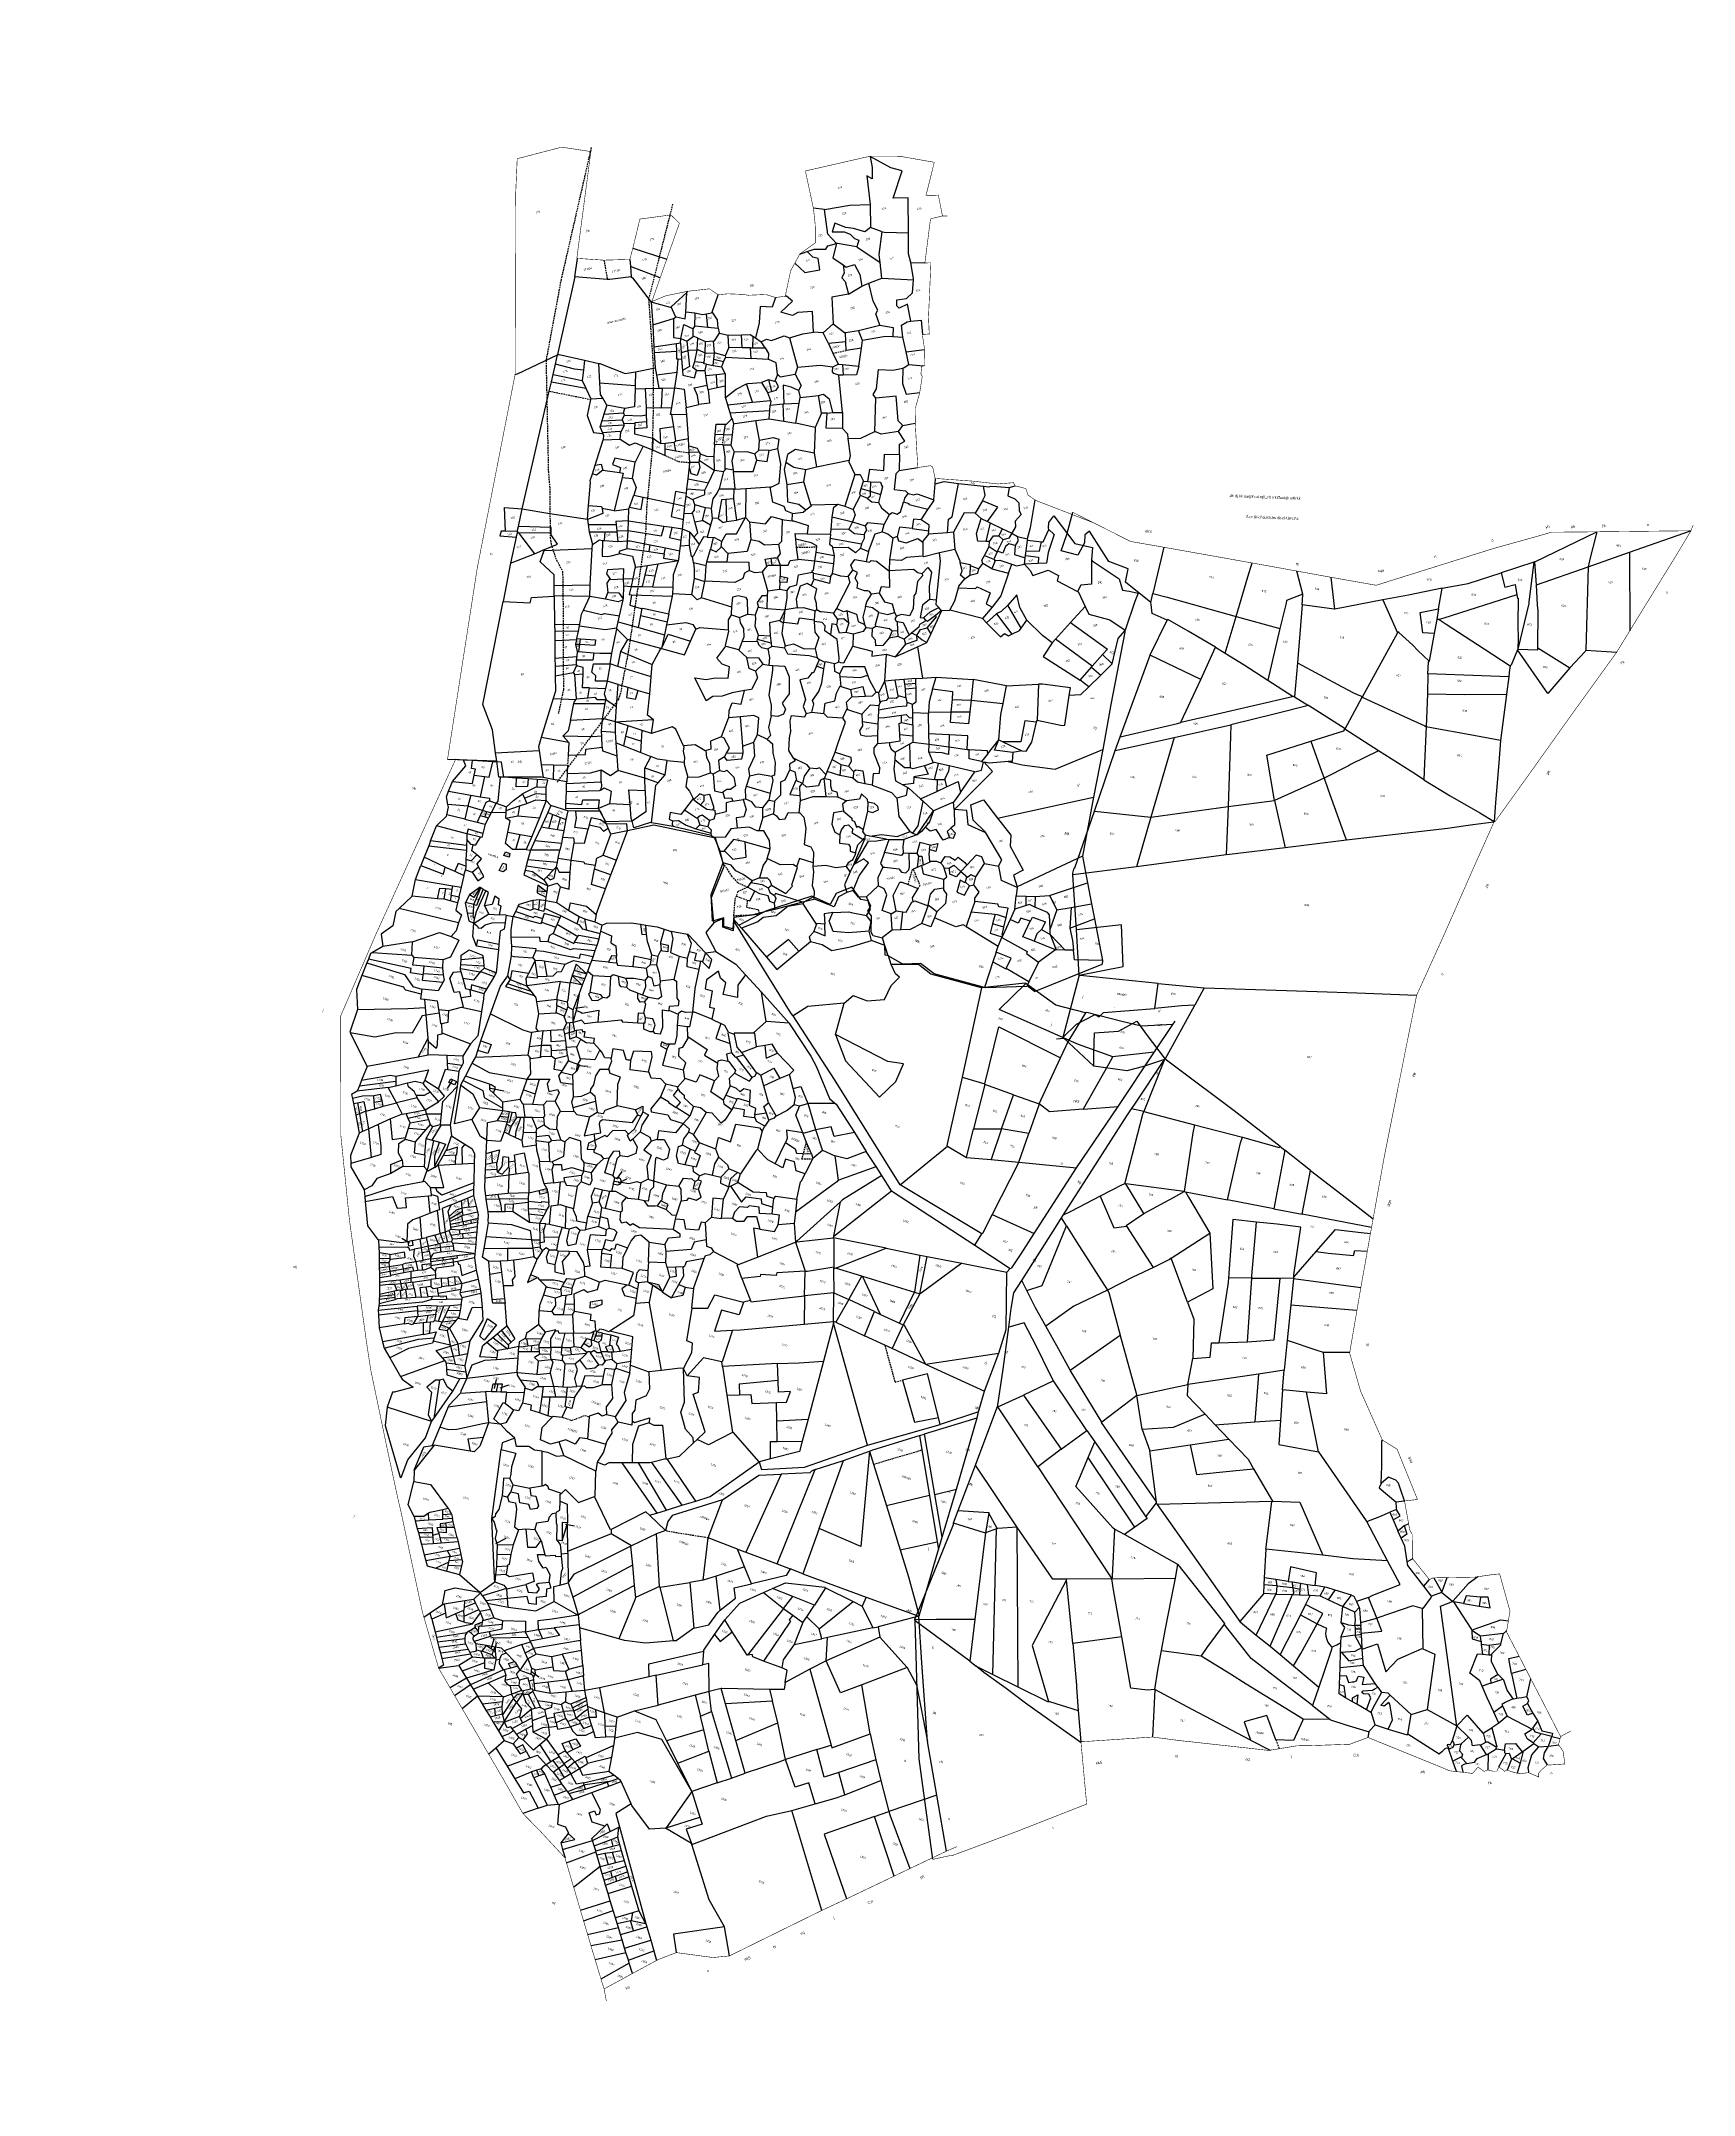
# Model space of a CAD drawing. Header units: metres. Extents: x 256890 to 259932, y 2184530 to 2188310.
import ezdxf

# ---------------------------------------------------------------- set-up
doc = ezdxf.new("R2010")
doc.units = ezdxf.units.M
doc.header["$LTSCALE"] = 0.3
doc.linetypes.add('DASHED', pattern=[0.75, 0.5, -0.25])
doc.linetypes.add('DIVIDE', pattern=[1.25, 0.5, -0.25, 0, -0.25, 0, -0.25])
for name, color, linetype in [('LINE_FOOTPATH', 1, 'DASHED'), ('OFF', 1, 'Continuous'), ('POLY_PARCEL', 6, 'Continuous'), ('POLY_ROAD', 30, 'Continuous'), ('POLY_SUBPARCEL', 6, 'DASHED'), ('POLY_WATER', 4, 'Continuous'), ('SYM_ARROW', 1, 'Continuous'), ('TEXT_MAPIN', 7, 'Continuous'), ('TEXT_MAPOUT', 7, 'Continuous'), ('TEXT_PARCEL', 7, 'Continuous'), ('V_BOUND_LINE', 7, 'Continuous'), ('V_DIVIDE_LINE', 7, 'DIVIDE')]:
    doc.layers.add(name, color=color, linetype=linetype)
doc.styles.get("Standard").update_dxf_attribs({"font": 'simplex.shx'})
doc.styles.add('TEXT_MAP', font='', dxfattribs={"height": 1.8})
doc.styles.get('TEXT_MAP').set_extended_font_data('Kruti Dev 050')
doc.dimstyles.get("Standard").update_dxf_attribs({"dimtxt": 0.18, "dimasz": 0.18, "dimexe": 0.18, "dimexo": 0.0625, "dimgap": 0.09, "dimtad": 0, "dimtih": 1, "dimtoh": 1, "dimdec": 4, "dimzin": 0, "dimdsep": 46, "dimtxsty": 'Standard', "dimcen": 0.09, "dimadec": 0, "dimazin": 0, "dimtfac": 1, "dimtdec": 4, "dimtofl": 0, "dimtmove": 0, "dimatfit": 3, "dimfxl": 0, "dimtolj": 1, "dimtzin": 0, "dimarcsym": 0})

# ---------------------------------------------------------------- blocks, each defined once
blk = doc.blocks.new('kk')
at = {"layer": 'OFF'}
for points in [[(2151.2, 1135.5), (2148.9, 1135.4)], [(1837.3, 799.9), (1824.6, 742.9)]]:
    blk.add_lwpolyline(points, dxfattribs=at)
at = {"layer": 'POLY_PARCEL'}
for points in [[(1888.9, 1140.8), (1865.2, 1158.4), (1867, 1170.5), (1849.2, 1176.3), (1830.8, 1203.3), (1826.7, 1199.7), (1826.7, 1192.5), (1820.9, 1181), (1805.8, 1184.4), (1810.2, 1199.5), (1814.8, 1219.8)], [(2235.8, 1191.4), (2282.3, 1216.3), (2291, 1220.8)], [(2291, 1220.8), (2290.4, 1217.1), (2285.8, 1196.9), (2284.3, 1188.8)], [(2321.5, 1203.4), (2375.9, 1225.1)], [(2284.3, 1188.8), (2321.5, 1203.4)], [(2321.5, 1203.4), (2324.5, 1132.2)], [(1898.8, 1191.3), (1890.4, 1149)], [(1966.9, 1131.2), (1976.1, 1167.5), (1979.5, 1180.2)], [(2152.8, 1164.1), (2176.2, 1169.2), (2205.8, 1180.1)], [(2235.1, 1191.1), (2205.8, 1180.1)], [(2205.8, 1180.1), (2209.7, 1167.2), (2218.9, 1170.2), (2220.7, 1160.9)], [(2235.1, 1191.1), (2231.9, 1154.7), (2231.9, 1153.3), (2223.6, 1111.6)], [(2235.8, 1191.4), (2235.1, 1191.1)], [(2238.1, 1170.5), (2235.8, 1191.4)], [(2238.1, 1170.5), (2284.3, 1188.8)], [(2284.3, 1188.8), (2285.3, 1113)], [(2026.4, 1153.8), (2020.1, 1174.5)], [(2056.2, 1141.3), (2051.7, 1170)], [(2152.8, 1164.1), (2122.3, 1156.7), (2099.2, 1151.3)], [(2150.2, 1145.3), (2152.8, 1164.1)], [(2220.7, 1160.9), (2155.4, 1137.1), (2151.2, 1135.5)], [(2220.7, 1160.9), (2221.4, 1157.7), (2222, 1157.8), (2222.6, 1133.9), (2223.5, 1121.1), (2223.6, 1111.6)], [(2241.7, 1113.3), (2240.7, 1146.9), (2239.9, 1152.2), (2238.1, 1170.5)], [(1888.9, 1140.8), (1890.4, 1149)], [(1904.4, 1125.4), (1890.4, 1130.9), (1889.4, 1138.8), (1888.9, 1140.8)], [(1890.4, 1149), (1903.5, 1146.2), (1966.9, 1131.2)], [(2026.4, 1153.8), (2011.9, 1147.5), (2011.7, 1145.1), (2006.8, 1121.8)], [(2026.3, 1144.1), (2024, 1091.1)], [(2026.3, 1144.1), (2026.6, 1153), (2026.4, 1153.8)], [(2056.2, 1141.3), (2055.4, 1141.3), (2026.3, 1144.1)], [(2099.2, 1151.3), (2056.2, 1141.3)], [(2099.2, 1151.3), (2113.8, 1122.1)], [(2147.1, 1122.8), (2136.9, 1122.8), (2133.7, 1141.3), (2150.2, 1145.3)], [(2150.2, 1145.3), (2148.9, 1135.4)], [(1890.1, 1093), (1890.1, 1093.2), (1904.4, 1125.4)], [(1949.3, 1102.5), (1923.7, 1116), (1904.8, 1125.8), (1904.4, 1125.4)], [(1958.3, 1097.4), (1966.9, 1131.2)], [(1966.9, 1131.2), (2006.8, 1121.8)], [(2006.8, 1121.8), (1997.7, 1074.3)], [(2113.8, 1122.1), (2084.1, 1062.5)], [(2143.5, 1097.5), (2132.9, 1106.8), (2128, 1111.4), (2115.1, 1122.4), (2114.1, 1122.8), (2113.8, 1122.1)], [(2147.1, 1122.8), (2143.5, 1097.5)], [(2148.9, 1135.4), (2147.1, 1122.8)], [(2151.2, 1135.5), (2157.7, 1131.7), (2193, 1110.7), (2217.3, 1096.1)], [(1936.9, 1072.6), (1949.3, 1102.5)], [(1949.3, 1102.5), (1958.3, 1097.4)], [(2223.4, 1111), (2218, 1096.7), (2217.3, 1096.1)], [(2223.6, 1111.6), (2223.4, 1111)], [(2271.3, 1096.4), (2252.5, 1072.4), (2223.4, 1111)], [(2223.6, 1111.6), (2241.8, 1111.7), (2241.7, 1113.3)], [(2241.7, 1113.3), (2271.3, 1096.4)], [(2285.3, 1113), (2284.7, 1111.9), (2271.3, 1096.4)], [(2285.3, 1113), (2313.4, 1112.3)], [(1865.9, 1017.6), (1890.1, 1093)], [(1936.9, 1072.6), (1890.1, 1093)], [(1958.3, 1097.4), (1975.7, 1087.4), (1997.7, 1074.3)], [(2024, 1091.1), (2022.6, 1060.2)], [(2024, 1091.1), (2065.4, 1070.9), (2075.9, 1065.9), (2080.8, 1064), (2082.7, 1063.5), (2084.1, 1062.5)], [(2142.9, 1086), (2143, 1096.4), (2143.5, 1097.5)], [(2216.3, 1086.1), (2142.9, 1086)], [(2142.9, 1086), (2143.1, 1067.8)], [(2216.3, 1086.1), (2215, 1070.2)], [(2217.3, 1096.1), (2216.4, 1089.9), (2216.3, 1086.1)], [(1920.5, 1032.8), (1920.6, 1033.8), (1936.9, 1072.6)], [(1997.7, 1074.3), (2020.4, 1061.1), (2022.1, 1060.5)], [(2143.1, 1067.8), (2176.9, 1068.5), (2215, 1070.2)], [(2143.1, 1067.8), (2143.1, 1037.8)], [(2215, 1070.2), (2215, 1070.1), (2211.2, 1028.1)], [(2022.1, 1060.5), (1949.5, 1040.7), (1920.5, 1032.8)], [(2035.5, 1052.8), (2006.1, 1044.3), (1966, 1032.7)], [(2022.1, 1060.5), (2022.6, 1060.2)], [(2022.6, 1060.2), (2035.5, 1052.8)], [(2069.6, 1033.1), (2035.5, 1052.8)], [(2069.6, 1033.1), (2084.1, 1062.5)], [(2084.1, 1062.5), (2122.1, 1046.6), (2142, 1038.5), (2143.1, 1037.8)], [(1865.9, 1017.6), (1917.5, 1031.8), (1920.5, 1032.8)], [(1914.9, 1019), (1966, 1032.7)], [(1966, 1032.7), (1966, 1022.4), (1966.4, 958.3)], [(2039, 1020.6), (2068.6, 1031.2), (2069.4, 1032.7)], [(2069.4, 1032.7), (2069.6, 1033.1)], [(2100.7, 1014.4), (2069.4, 1032.7)], [(2143.1, 1037.8), (2142.9, 1004.7), (2142.8, 989.5)], [(2211.2, 1028.1), (2183.3, 1031.9), (2149.6, 1036.9), (2143.1, 1037.8)], [(2211.2, 1028.1), (2210.3, 1007.8), (2208.7, 971.6), (2208.1, 954.3)], [(1861.9, 1005.1), (1914.9, 1019)], [(1861.9, 1005.1), (1865.9, 1017.6)], [(1914.9, 1019), (1896.6, 946)], [(2008.3, 965.5), (1999.5, 1006.2), (2039, 1020.6)], [(2039, 1020.6), (2050.2, 992.9), (2052.6, 987.5)], [(2100.7, 1014.4), (2075.8, 1000.9), (2074.1, 999.7), (2052.6, 987.5)], [(2142.8, 989.5), (2136.1, 993.7), (2100.7, 1014.4)], [(1845.3, 949.3), (1861.9, 1005.1)], [(2142.8, 989.5), (2167.4, 975.9), (2194.8, 961.5), (2208.1, 954.3)], [(2052.6, 987.5), (2008.3, 965.5)], [(2052.6, 987.5), (2056.5, 977), (2073.4, 935.6), (2074.9, 931.9)], [(1896.6, 946), (1966.4, 958.3)], [(1966.4, 958.3), (2008.3, 965.5)], [(1966.4, 958.3), (1966.4, 914.5)], [(2008.3, 965.5), (2019.5, 922.8)], [(2208, 953.5), (2188.9, 950.4), (2166.3, 946.3), (2134.8, 941.5), (2074.9, 931.9)], [(2208.1, 954.3), (2208, 953.5)], [(1827.9, 890.8), (1827.7, 892.2), (1828.7, 896), (1829.5, 897.2), (1845.3, 949.3)], [(1845.3, 949.3), (1896.6, 946)], [(1896.6, 946), (1885.3, 900.4)], [(1966.4, 914.5), (1885.3, 900.4)], [(2019.5, 922.8), (1969.2, 914.9), (1966.4, 914.5)], [(2074.9, 931.9), (2019.5, 922.8)], [(1885.3, 900.4), (1827.9, 890.8)], [(1833, 841), (1827.9, 890.8)], [(1837.3, 799.9), (1876.9, 809.3), (1873.7, 847.1), (1833, 841)], [(1837.3, 799.9), (1833, 841)], [(1838.2, 799.8), (1837.3, 799.9)], [(1909.1, 795.4), (1838.2, 799.8)], [(1907, 772.6), (1909.1, 795.4)], [(1909.1, 795.4), (1951.1, 793.1)], [(1951.1, 793.1), (1951.1, 793.1), (1943.1, 776.9)], [(1951.1, 793.1), (2053.7, 793.6), (2089.7, 793.9), (2144.1, 793.8)], [(1824.6, 742.9), (1836.6, 755.5), (1853.2, 765), (1856.7, 762.9), (1860.6, 766.9), (1907, 772.6)], [(1943.1, 776.9), (1931, 775.7), (1907, 772.6)], [(1918.3, 726.8), (1943.1, 776.9)], [(1853.8, 718.1), (1853.2, 729.5), (1853.2, 748.3), (1874.8, 750.6), (1891.3, 760.2), (1900.2, 748.9), (1918.3, 726.8)], [(1818.8, 741.3), (1825.4, 742.3)], [(1825.4, 742.3), (1824.6, 742.9)], [(1853.8, 718.1), (1825.4, 742.3)], [(1917.7, 726.4), (1898.8, 719.5), (1883.8, 714.9), (1853.8, 718.1)], [(1889.5, 680.5), (1892.3, 685), (1917.7, 726.4)], [(1917.7, 726.4), (1900.6, 678.5)], [(1918.3, 726.8), (1917.7, 726.4)], [(2025.6, 651.6), (1982.7, 682.3), (1928.3, 719.9), (1918.3, 726.8)], [(1831.2, 581.5), (1851.2, 615.6), (1885.5, 674.1), (1889.5, 680.5)], [(1886, 612.4), (1900, 676.2), (1900.6, 678.5)], [(1900.6, 678.5), (1889.5, 680.5)], [(1900.6, 678.5), (1947.2, 668.4)], [(1947.2, 668.4), (1946, 660.9), (1940.3, 607.4)], [(1947.2, 668.4), (1991.1, 658.7)], [(1979.7, 601.5), (1989.7, 653.6), (1991.1, 658.7)], [(1991.1, 658.7), (2024.9, 650.9), (2025.6, 651.6)], [(2030.1, 648.5), (2022.2, 595)], [(2025.6, 651.6), (2030.1, 648.5)], [(2054.1, 631.1), (2030.1, 648.5)], [(2048.1, 591.2), (2054.1, 631.1)], [(2054.1, 631.1), (2095.8, 601.6), (2112.6, 589.4)], [(1864.2, 600.3), (1838.2, 585.2), (1831.2, 581.5)], [(1886, 612.4), (1883.6, 611.4), (1864.2, 600.3)], [(1864.2, 600.3), (1877.7, 571.9), (1889.4, 573.8)], [(1886.9, 612.3), (1886, 612.4)], [(1904.4, 585.9), (1886.9, 612.3)], [(1940.3, 607.4), (1886.9, 612.3)], [(1904.4, 585.9), (1930.6, 601.7), (1940.3, 607.4)], [(1940.3, 607.4), (1941.4, 607.2)], [(1941.4, 607.2), (1979.7, 601.5)], [(1941.4, 607.2), (1944.3, 602.4), (1965.1, 570.7)], [(2022.2, 595), (1979.7, 601.5)], [(1796, 521), (1824.6, 570.1), (1829.9, 579.1)], [(1829.9, 579.1), (1831.2, 581.5)], [(1834.6, 572.2), (1829.9, 579.1)], [(1889.4, 573.8), (1888.8, 574.5), (1904.4, 585.9)], [(2006.9, 582.2), (1985.2, 583.7), (1983.6, 530.6)], [(2004.7, 531.3), (2004.6, 533.4), (2006.9, 582.2)], [(2042.7, 533.6), (2042.8, 535.7), (2047.2, 579.2), (2025.8, 581), (2006.9, 582.2)], [(2022.2, 595), (2048.1, 591.2)], [(2111.5, 581.5), (2048.1, 591.2)], [(2062.1, 557.6), (2078.9, 578.3), (2102.1, 576.7), (2110.7, 575.9)], [(1801, 512.1), (1814.6, 517.1), (1834.6, 572.2)], [(1834.6, 572.2), (1844.3, 557.9), (1874.2, 515.3)], [(1915, 537.5), (1889.4, 573.8)], [(1930.8, 546.4), (1965.1, 570.7)], [(1965.1, 570.7), (1969.7, 520.3), (1947.2, 507)], [(2062.1, 557.6), (2073, 556.6), (2096.1, 555.5), (2097.2, 560.1), (2108.5, 559.8)], [(1930.8, 546.4), (1929.3, 545.1), (1915, 537.5)], [(1947.2, 507), (1930.8, 546.4)], [(2042.7, 533.6), (2062.1, 557.6)], [(1915, 537.5), (1896.6, 527.8), (1874.2, 515.3)], [(1983.6, 530.6), (1983.5, 526.5), (1976.9, 471.5)], [(2004.7, 531.3), (1983.6, 530.6)], [(2003, 473.4), (2027.2, 476.2), (2030.4, 532.3)], [(2003, 473.4), (2004.7, 531.3)], [(2004.7, 531.3), (2030.4, 532.3)], [(2030.4, 532.3), (2042.6, 532.9)], [(2042.6, 532.1), (2041.1, 508.3)], [(2042.6, 532.9), (2042.7, 533.6)], [(2042.6, 532.9), (2042.6, 532.1)], [(2103.9, 526.4), (2042.6, 532.1)], [(1785.9, 478.2), (1787.5, 495), (1789.3, 509.4), (1796, 521)], [(1801, 512.1), (1796, 521)], [(1819.4, 480.2), (1809.6, 496.5), (1801, 512.1)], [(1874.2, 515.3), (1844.2, 499.4), (1819.4, 480.2)], [(1874.2, 515.3), (1875.3, 513), (1887.3, 474.8)], [(1947.2, 507), (1953.5, 491.9), (1954.1, 456.1)], [(2041.1, 508.3), (2039.1, 476.1)], [(2041.1, 508.3), (2101.2, 505.8)], [(1778.5, 405.2), (1782.2, 439.9), (1785.9, 478.2)], [(1828.4, 431), (1825.2, 436.6), (1811.6, 461.5), (1799.7, 482.6), (1785.9, 478.2)], [(1843.1, 441.3), (1831.7, 460.3), (1819.4, 480.2)], [(1843.1, 441.3), (1887.3, 474.8)], [(1887.3, 474.8), (1887.4, 474.5), (1904.3, 421.4), (1904.4, 420.6)], [(1954.1, 456.1), (1969.8, 458.2), (1970.5, 471), (1976.9, 471.5)], [(1976.9, 471.5), (2003, 473.4)], [(2039.1, 476.1), (2037.4, 449)], [(2039.1, 476.1), (2066.2, 468.1), (2072.2, 466.6)], [(2072.2, 466.6), (2076.5, 428.9), (2058.5, 429.8)], [(2072.2, 466.6), (2096.2, 467.5)], [(1950.3, 432.3), (1954.1, 456.1)], [(2037.4, 449), (2014.1, 444.5)], [(2036.5, 431.1), (2037.4, 449)], [(1828.4, 431), (1801.6, 416.9)], [(1860.4, 387.1), (1828.4, 431)], [(1873.7, 395.3), (1843.1, 441.3)], [(1904.4, 420.6), (1932.2, 427.8), (1950.3, 432.3)], [(1950.3, 432.3), (1950.2, 422.3), (1967.2, 406)], [(2014.1, 444.5), (1950.3, 432.3)], [(2014.1, 444.5), (2012.6, 400.9)], [(2036.5, 431.1), (2035.7, 403.3)], [(2058.5, 429.8), (2036.5, 431.1)], [(2071.5, 375.9), (2058.5, 429.8)], [(1778.9, 405.4), (1801.6, 416.9)], [(1801.6, 416.9), (1837.8, 369.2)], [(1904.4, 420.6), (1873.7, 395.3)], [(1910.7, 390.1), (1904.4, 420.6)], [(1760.5, 351.8), (1778, 404.3), (1778.5, 405.2)], [(1778.5, 405.2), (1778.9, 405.4)], [(1817.1, 352.4), (1790.4, 389.4), (1778.9, 405.4)], [(1873.7, 395.3), (1873, 394.8), (1904.9, 352.9), (1926.1, 324.7)], [(1967.2, 406), (1938.6, 393), (1910.7, 390.1)], [(1967.2, 406), (1976.8, 396.8)], [(1976.8, 396.8), (2012.6, 400.9)], [(1976.8, 396.8), (1989.6, 384.3)], [(2012.6, 400.9), (2035.7, 403.3)], [(2035.7, 403.3), (2035.2, 381.3), (2071.5, 375.9)], [(1837.8, 369.2), (1860.4, 387.1)], [(1860.4, 387.1), (1868.1, 377.1)], [(1862.6, 362.5), (1868.1, 377.1)], [(1868.1, 377.1), (1902.8, 330), (1917.1, 310.9)], [(1910.7, 390.1), (1918.4, 371)], [(1918.4, 371), (1954.6, 377.8)], [(1954.6, 377.8), (1989.6, 384.3)], [(1954.6, 377.8), (1961.4, 351.1), (1994.3, 355.7), (2013.1, 358.2)], [(1989.6, 384.3), (2007.7, 366.8), (2013.1, 358.2)], [(2071.5, 375.9), (2095.6, 343.6), (2117, 315), (2117.7, 314.5)], [(2129.5, 349.6), (2129.3, 365.4), (2128.6, 388.1), (2128.9, 389)], [(1837.8, 369.2), (1817.1, 352.4)], [(1889.1, 298.7), (1887.9, 299.4), (1852.4, 335.8), (1855.6, 343.7), (1862.6, 362.5)], [(1907.5, 301.2), (1862.6, 362.5)], [(1926.1, 324.7), (1918.4, 371)], [(2013.1, 358.2), (2031.3, 329.5)], [(2151.2, 334.5), (2147.4, 344.2), (2145.2, 350.6), (2142.6, 353.1), (2135.7, 355.5), (2129.5, 349.6)], [(1746.5, 309.9), (1760.5, 351.8)], [(1800.4, 297.2), (1760.5, 351.8)], [(1817.1, 352.4), (1888.3, 253.4)], [(2129.5, 349.6), (2127.7, 345.5), (2143.2, 333.4)], [(1917.1, 310.9), (1926.3, 323.9)], [(1926.3, 323.9), (1926.1, 324.7)], [(1926.9, 322.6), (1926.3, 323.9)], [(2030.7, 329.3), (1926.9, 322.6)], [(1926.9, 322.6), (1964.5, 273.4), (1990.5, 239.4), (2006, 219.3)], [(2027, 285.8), (2027.3, 287.5), (2030.7, 329.3)], [(2030.7, 329.3), (2031.3, 329.5)], [(2031.3, 329.5), (2056.2, 329.8), (2078.9, 282.4)], [(2117.7, 314.5), (2129.2, 319.6), (2138.3, 323.8)], [(2144.1, 326.6), (2138.3, 323.8)], [(2138.3, 323.8), (2141.6, 317)], [(2141.6, 317), (2147.9, 320.8), (2144.1, 326.6)], [(2143.2, 333.4), (2151.2, 334.5)], [(2143.2, 333.4), (2143.8, 327.8), (2144.1, 326.6)], [(1742.8, 298.3), (1742.8, 298.6), (1746.5, 309.9)], [(1746.5, 309.9), (1774.4, 309.2), (1774.3, 308.5)], [(1774.3, 308.5), (1772, 290.5)], [(1782.5, 294.9), (1774.3, 308.5)], [(1889.1, 298.7), (1888.6, 255.4), (1888.3, 253.4)], [(1898.3, 294), (1889.1, 298.7)], [(1907.5, 301.2), (1898.3, 294)], [(1917.1, 310.9), (1918.2, 309.4), (1907.5, 301.2)], [(2137.8, 279.6), (2117.7, 314.5)], [(2141.6, 317), (2146.3, 307.3)], [(2146.3, 307.3), (2151.6, 312.2)], [(2149.6, 300.7), (2146.3, 307.3)], [(2151.6, 312.2), (2154.6, 304.5), (2149.6, 300.7)], [(2155.8, 279.5), (2153.2, 293.5), (2149.6, 300.7)], [(2151.6, 312.2), (2155.7, 314)], [(1711.2, 209.3), (1711.2, 209.7), (1716.3, 223.5), (1742.8, 297.1), (1742.8, 298.3)], [(1772, 290.5), (1771.1, 290.6), (1742.8, 298.3)], [(1772, 290.5), (1765.5, 211.6)], [(1782, 294.7), (1772, 290.5)], [(1782, 294.7), (1782.5, 294.9)], [(1783.7, 162.4), (1782, 294.7)], [(1782.5, 294.9), (1783.2, 295.2), (1800.4, 297.2)], [(1847.3, 251.5), (1834.8, 250.9), (1800.4, 297.2)], [(1800.4, 297.2), (1807, 152.1)], [(1947.9, 268.7), (1898.3, 294)], [(2027, 285.8), (2026.6, 259.8)], [(2078.9, 282.4), (2027, 285.8)], [(2137.8, 279.6), (2106.3, 280.2), (2078.9, 282.4)], [(2160.8, 282.2), (2155.8, 279.5)], [(1946.1, 256.4), (1947.9, 268.7)], [(1947.9, 268.7), (1992.2, 216.9), (1992, 216.2)], [(2073.2, 254.5), (2073.9, 266.3), (2050.2, 270.8), (2048.6, 257.4)], [(2121.9, 245.7), (2125.9, 247.8), (2150.2, 258.7), (2137.8, 279.6)], [(2171.9, 257.8), (2156.4, 276.1), (2155.8, 279.5)], [(2171.9, 257.8), (2176.6, 264)], [(2180.5, 265.8), (2188, 253.6), (2188.1, 252.9)], [(2188.1, 252.9), (2188.6, 253.7), (2192.5, 266.5)], [(2220.5, 268.4), (2211.9, 261.6), (2198.8, 245.6)], [(1847.4, 250.9), (1818.5, 190.1), (1835.2, 139.9)], [(1888.3, 253.4), (1847.3, 251.5)], [(1847.4, 250.9), (1847.3, 251.5)], [(1855.2, 193.2), (1847.4, 250.9)], [(1888.3, 253.4), (1946.1, 256.4)], [(1899.4, 201.2), (1890.2, 243.4), (1888.3, 253.4)], [(1936.1, 190.2), (1938.7, 208.4), (1943.3, 238.1), (1946.1, 256.4)], [(2026.6, 245.5), (2026.6, 245.1), (2006, 219.3)], [(2021.4, 207.4), (2037.6, 245.4)], [(2037.2, 258.7), (2026.6, 259.8)], [(2026.6, 259.8), (2026.6, 253.5)], [(2038.5, 252.8), (2026.6, 253.5)], [(2026.6, 253.5), (2026.6, 245.5)], [(2037.6, 245.4), (2026.6, 245.5)], [(2034.5, 197.9), (2052.9, 245.5)], [(2037.2, 258.7), (2038.5, 252.8)], [(2048.6, 257.4), (2037.2, 258.7)], [(2037.9, 245.4), (2037.6, 245.4)], [(2038.5, 252.8), (2037.9, 245.4)], [(2037.9, 245.4), (2052.9, 245.5)], [(2038.5, 252.8), (2053, 252)], [(2048.6, 257.4), (2052.5, 257)], [(2053, 252), (2052.5, 257)], [(2052.5, 257), (2059.6, 256.1)], [(2053, 252), (2053.4, 249.4), (2053.6, 246.7), (2052.9, 245.5)], [(2052.9, 245.5), (2059.1, 245.6)], [(2053, 252), (2059.4, 250.6)], [(2059.4, 250.6), (2059.1, 245.6)], [(2059.1, 245.6), (2067.6, 245.7)], [(2059.6, 256.1), (2059.4, 250.6)], [(2059.6, 256.1), (2066.1, 255.3)], [(2069, 245.7), (2065.1, 236.9)], [(2066.1, 255.3), (2073.2, 254.5)], [(2067.6, 245.7), (2066.1, 255.3)], [(2067.6, 245.7), (2069, 245.7)], [(2069, 245.7), (2077.9, 245.4)], [(2081.9, 253.5), (2073.2, 254.5)], [(2077.9, 245.4), (2081.9, 253.5)], [(2077.9, 245.4), (2085.6, 242.1)], [(2091.4, 251.2), (2083.9, 253.2), (2081.9, 253.5)], [(2085.6, 242.1), (2091.4, 251.2)], [(2106.3, 247.1), (2091.4, 251.2)], [(2098.9, 236.4), (2106.3, 247.1)], [(2106.3, 247.1), (2108.7, 246.4), (2111.2, 241.6)], [(2121.9, 245.7), (2111.2, 241.6)], [(2130.1, 227.3), (2121.9, 245.7)], [(2179.1, 249.1), (2178.9, 248.2), (2171.7, 237.5), (2171.1, 237.6)], [(2179.1, 249.1), (2171.9, 257.8)], [(2188.1, 252.9), (2179.1, 249.1)], [(2206.6, 132.3), (2206.4, 134.2), (2187.6, 240.2), (2198.2, 245.1)], [(2198.2, 245.1), (2188.1, 252.9)], [(2198.8, 245.6), (2198.2, 245.1)], [(2198.8, 245.6), (2199.3, 244.8)], [(2208.3, 243.7), (2199.3, 244.8)], [(2199.3, 244.8), (2216.7, 220.3), (2216.8, 219.5)], [(2223.7, 249.8), (2210.4, 250.6), (2208.3, 243.7)], [(2208.3, 243.7), (2222.7, 241.7)], [(2222.7, 241.7), (2232.8, 240.6), (2230.4, 250.1), (2223.7, 249.8)], [(2223.7, 249.8), (2222.7, 241.7)], [(2060.8, 227.5), (2043.9, 190.6)], [(2065.1, 236.9), (2060.8, 227.5)], [(2060.8, 227.5), (2076.4, 220)], [(2076.4, 220), (2081, 229.4), (2065.1, 236.9)], [(2085.6, 242.1), (2098.9, 236.4)], [(2098, 222), (2098.9, 236.4)], [(2110, 231.9), (2098.9, 236.4)], [(2113.9, 236.3), (2110, 231.9)], [(2110.6, 219.8), (2110.9, 224.7), (2110, 231.9)], [(2111.2, 241.6), (2113.9, 236.3)], [(2113.9, 236.3), (2114.3, 235.3), (2115.6, 222.5)], [(2130.1, 227.3), (2128.8, 226.6), (2115.6, 222.5)], [(2116.7, 213.1), (2135.2, 215.7), (2130.1, 227.3)], [(2171.1, 237.6), (2162.5, 239.7), (2142.5, 231.8), (2130.1, 227.3)], [(2171.1, 237.6), (2173.1, 201)], [(2216.8, 219.5), (2219.1, 220.6), (2242.9, 230.1), (2249.7, 229.3)], [(1765.5, 211.6), (1730.5, 210.3), (1711.2, 209.3)], [(1711.3, 208.2), (1711.2, 209.3)], [(1762.4, 173.5), (1711.3, 208.2)], [(1736.1, -7.5), (1720.1, 83.1), (1711.3, 208.2)], [(1765.5, 211.6), (1762.4, 173.5)], [(1992, 216.2), (1977.1, 194.5), (1972.3, 186.7)], [(2075, 145.5), (2046.2, 165.7), (2017.6, 186.1), (2006.3, 199.6), (1992, 216.2)], [(2006, 219.3), (2008.5, 217.1), (2021.4, 207.4)], [(2021.4, 207.4), (2034.5, 197.9)], [(2056.4, 180.9), (2062.5, 192.3), (2076.4, 220)], [(2076.4, 220), (2084.9, 216.4), (2084.3, 213.8), (2084.2, 211.4), (2084.5, 209), (2085.5, 206), (2086.8, 203.5), (2088.1, 201.7), (2090.4, 199.1)], [(2098, 222), (2104.7, 220.2), (2110.6, 219.8)], [(2098.5, 208.7), (2098.5, 209.3), (2101.5, 217.6), (2098, 222)], [(2111.2, 210.9), (2098.5, 208.7)], [(2098.5, 203.8), (2098.5, 208.7)], [(2115.9, 219.9), (2110.6, 219.6)], [(2110.6, 219.6), (2110.6, 219.8)], [(2110.6, 219.6), (2111, 216.3)], [(2116.3, 216.6), (2111, 216.3)], [(2111, 216.3), (2111.2, 210.9)], [(2111.2, 210.9), (2116.9, 212)], [(2111.2, 210.9), (2111.3, 210.2), (2117.3, 199.6)], [(2115.6, 222.5), (2115.9, 219.9)], [(2116.3, 216.6), (2115.9, 219.9)], [(2116.7, 213.1), (2116.3, 216.6)], [(2116.9, 212), (2116.7, 213.1)], [(2118, 199.7), (2116.9, 212)], [(2216.8, 219.5), (2217.4, 211.9), (2225.7, 209.6)], [(2225, 214.6), (2216.8, 219.5)], [(2245.8, 217.9), (2225, 214.6)], [(2225.7, 209.6), (2225, 214.6)], [(2225.7, 209.6), (2226, 207)], [(2233, 206.5), (2226, 207)], [(2226, 207), (2227.3, 198.3)], [(2243.8, 208.3), (2233, 206.5)], [(2233, 206.5), (2233.1, 198)], [(2235.9, 198.8), (2243.6, 207.4), (2243.8, 208.3)], [(2243.8, 208.3), (2245.8, 217.9)], [(2248.5, 220.3), (2245.8, 217.9)], [(1899.4, 201.2), (1855.2, 193.2)], [(1855.2, 193.2), (1860.2, 155.6), (1860.1, 153.5), (1862.6, 132.8)], [(1931.4, 154.6), (1924.7, 153.5), (1909.4, 154.9), (1899.4, 201.2)], [(1931.4, 154.6), (1933.5, 172.1), (1936.1, 190.2)], [(1936.1, 190.2), (1972.3, 186.7)], [(1972.3, 186.7), (1999.5, 171.4), (2014.1, 162.9), (2067, 133.3)], [(2034.5, 197.9), (2043.9, 190.6)], [(2043.9, 190.6), (2056.4, 180.9)], [(2090.4, 199.1), (2090.1, 197), (2084.6, 177.8), (2080.1, 162.5)], [(2090.4, 199.1), (2092.1, 200.3), (2094.9, 201.5), (2098.5, 203.8)], [(2098.6, 194.6), (2098.5, 203.8)], [(2099.5, 194.7), (2098.6, 194.6)], [(2098.7, 180.8), (2098.6, 194.6)], [(2117.3, 199.6), (2111.5, 196.2), (2099.5, 194.7)], [(2099.5, 194.7), (2106.4, 187.6), (2118.9, 190.4)], [(2118, 199.7), (2117.3, 199.6)], [(2118.1, 198.6), (2118, 199.7)], [(2118.1, 198.6), (2131.8, 203.9), (2140.3, 178.8), (2150.7, 190.8), (2172.4, 201.2), (2173.1, 201)], [(2118.9, 190.4), (2118.1, 198.6)], [(2119.7, 183.7), (2118.9, 190.4)], [(2173.1, 201), (2184.3, 196.6), (2179.3, 146.1)], [(2228.3, 169.1), (2225.9, 174.1), (2216.7, 180.6), (2222.9, 198.5), (2227.3, 198.3)], [(2227.3, 198.3), (2233.1, 198)], [(2233.1, 198), (2235.1, 197.9), (2235.9, 198.8)], [(2242.4, 180.5), (2241.8, 181.1), (2235.7, 191.8), (2235.9, 198.8)], [(2254.5, 181.9), (2251.6, 195.3), (2260.7, 197.8)], [(1762.4, 173.5), (1768.4, 169.2)], [(1866.3, 103.5), (1814.6, 137.6), (1796.3, 150.1), (1775.6, 163.8), (1768.4, 169.2)], [(1768.4, 169.2), (1783.7, 162.4)], [(2056.4, 180.9), (2080.1, 162.5)], [(2119.7, 183.7), (2098.7, 180.8)], [(2098.7, 173.4), (2098.7, 180.8)], [(2098.7, 173.4), (2104.5, 174.2), (2106.9, 167.7), (2110, 168.6), (2111.6, 168.7), (2114, 169.7), (2115, 172), (2115.6, 173.8), (2120.6, 173.3), (2119.3, 166.6), (2131.2, 167.7)], [(2098.8, 165.7), (2098.7, 173.4)], [(2131.2, 167.7), (2119.7, 183.7)], [(2235.9, 172.2), (2228.3, 169.1)], [(2239.9, 146), (2233.2, 158.8), (2228.3, 169.1)], [(2242.4, 180.5), (2235.5, 175.9), (2235.9, 172.2)], [(2235.9, 172.2), (2246.8, 176.3)], [(2246.8, 176.3), (2242.4, 180.5)], [(2257.2, 158.6), (2251, 166.4), (2247.8, 175.4), (2246.8, 176.3)], [(2267.4, 186), (2254.5, 181.9)], [(2254.5, 181.9), (2260.2, 159.4)], [(2269.3, 161.2), (2272.2, 177.5)], [(1783.7, 162.4), (1807, 152.1)], [(1807, 152.1), (1834.4, 139.9), (1835.2, 139.9)], [(1931.4, 154.6), (1931, 111.3)], [(2020, 112.1), (1966, 137.8), (1931.4, 154.6)], [(2080.1, 162.5), (2075, 145.5)], [(2098.8, 165.7), (2102.6, 164.7), (2104.8, 153.9)], [(2104.8, 153.9), (2098.9, 157.1), (2098.8, 165.7)], [(2111.1, 150.4), (2104.8, 153.9)], [(2111.1, 150.4), (2111, 154.1), (2115.6, 156.9), (2115.3, 148.4)], [(2115.3, 148.4), (2111.1, 150.4)], [(2124.2, 143.6), (2127.7, 154.6), (2125.6, 158), (2120.8, 157.9), (2119.3, 159.1), (2120.4, 160.7), (2129, 161.8), (2130.3, 162.7), (2133.5, 164.5)], [(2137.1, 159.8), (2130.1, 146), (2128.4, 142)], [(2133.5, 164.5), (2131.2, 167.7)], [(2133.5, 164.5), (2137.1, 159.8)], [(2145.1, 157.8), (2143.2, 159.5), (2137.1, 159.8)], [(2144.6, 127), (2148.1, 135.5), (2145.2, 149.6), (2144.1, 151.1), (2139.9, 147.7), (2137.1, 148.4), (2145.1, 157.8)], [(2145.1, 157.8), (2164.7, 141)], [(2239.9, 146), (2247.5, 152.1)], [(2257.2, 158.6), (2255.5, 158.1), (2249.8, 155.3), (2246.9, 153.2), (2247.5, 152.1)], [(2247.5, 152.1), (2252, 142.9)], [(2260.2, 159.4), (2257.2, 158.6)], [(2269.3, 161.2), (2264.6, 160), (2261.9, 159.8), (2260.2, 159.4)], [(2275.2, 146.5), (2270.4, 144.6), (2266, 152.6), (2269.9, 155)], [(2269.9, 155), (2271.1, 157.9), (2269.3, 161.2)], [(2269.9, 155), (2272.1, 151.9), (2275, 147.2), (2275.2, 146.5)], [(1835.2, 139.9), (1836.2, 139.9), (1862.6, 132.8)], [(1862.6, 132.8), (1866.2, 104.4)], [(2043, 113.3), (2033.9, 134.8), (2013.6, 128.5), (2020, 112.1)], [(2067, 133.3), (2066.5, 131.3), (2059.1, 113.3), (2043, 113.3)], [(2067, 133.3), (2091.1, 133.9)], [(2075, 145.5), (2091.1, 133.9)], [(2091.1, 133.9), (2091.8, 133.4), (2106, 129.3), (2127.4, 123.8)], [(2124.2, 143.6), (2115.3, 148.4)], [(2128.4, 142), (2128.2, 141.4), (2124.2, 143.6)], [(2132.6, 130.2), (2128.4, 142)], [(2162.5, 123), (2164.7, 141)], [(2164.7, 141), (2179.3, 146.1)], [(2179.3, 146.1), (2206.6, 132.3)], [(2206.6, 132.3), (2202.9, 118.7)], [(2206.6, 132.3), (2215.7, 142.3), (2230.4, 126.7), (2231.2, 127)], [(2206.6, 132.3), (2217.7, 122.4)], [(2231.2, 127), (2238.5, 131.9)], [(2244.8, 136.4), (2238.5, 131.9)], [(2238.5, 131.9), (2243.8, 114.7), (2243, 114.4)], [(2244.8, 136.4), (2239.9, 146)], [(2252, 142.9), (2244.8, 136.4)], [(2252, 142.9), (2275.3, 132)], [(2276.5, 119.6), (2271.2, 122.8), (2268.8, 127.5), (2275.3, 132)], [(2275.2, 146.5), (2280.1, 139.4)], [(2275.3, 132), (2276, 132.5)], [(2276, 132.5), (2275.6, 132.9), (2280.1, 139.4)], [(2283.6, 128.2), (2278.4, 129.4), (2276, 132.5)], [(2280.1, 139.4), (2283.9, 130.9), (2293.8, 129)], [(2020, 112.1), (2038.3, 103.5)], [(2126.5, 118.6), (2127.4, 123.8)], [(2127.4, 123.8), (2127.6, 124.8), (2132.6, 130.2)], [(2132.6, 130.2), (2144.6, 127)], [(2144.6, 127), (2162, 122.5), (2162.5, 123)], [(2200, 111.4), (2198.2, 111.7), (2196.7, 111), (2194, 108.1), (2191.8, 106), (2162.5, 123)], [(2202.9, 118.7), (2201.3, 114.9), (2199.7, 115.1), (2198.7, 114.8), (2198.6, 114.1), (2199.9, 112.2), (2200, 111.4)], [(2200, 111.4), (2201.5, 111.5), (2204.1, 112.7), (2205, 114.9)], [(2202.9, 118.7), (2204.1, 117.2), (2205, 114.9)], [(2205, 114.9), (2211.4, 116.1)], [(2211.4, 116.1), (2210.6, 115.3), (2210, 109.8), (2212.8, 106.8), (2212.2, 103.5)], [(2217.7, 122.4), (2211.4, 116.1)], [(2228.8, 115.6), (2228.2, 115.9), (2221.6, 114.8), (2220.5, 119.5), (2217.7, 122.4)], [(2228.8, 115.6), (2233.6, 118.6)], [(2234.6, 107.3), (2228.8, 115.6)], [(2233.6, 118.6), (2231.2, 127)], [(2243, 114.4), (2235.5, 118.5), (2233.6, 118.6)], [(2243.9, 113), (2236.2, 107.8)], [(2243, 114.4), (2243, 113.1), (2243.9, 113)], [(2243.9, 113), (2250.9, 111.9)], [(2250.9, 111.9), (2250.7, 110.9), (2251, 109.9), (2251.4, 109.2), (2252.1, 109), (2252.4, 109)], [(2250.9, 111.9), (2251.6, 117.6), (2260.5, 118.5), (2267, 111.2)], [(2267.9, 111.8), (2277.3, 119.1)], [(2273.5, 92.4), (2273.7, 93.1), (2272.8, 97), (2275.8, 108.6), (2281.8, 116.3)], [(2283.6, 128.2), (2276.5, 119.6)], [(2276.5, 119.6), (2277.3, 119.1)], [(2277.3, 119.1), (2281.8, 116.3)], [(2281.8, 116.3), (2290.5, 117.3)], [(2293.3, 125.9), (2283.6, 128.2)], [(2290.2, 100.2), (2286.5, 105.9), (2287.2, 110.9), (2290.5, 117.3)], [(2290.5, 117.3), (2292, 121.4), (2293.3, 125.9)], [(2290.5, 117.3), (2299.8, 118.7)], [(2293.8, 129), (2293.3, 125.9)], [(2293.3, 125.9), (2300.8, 124.4)], [(2204.4, 100), (2200, 111.4)], [(2212.2, 103.5), (2211.5, 104.1), (2204.4, 100)], [(2208, 90.8), (2204.4, 100)], [(2212.2, 103.5), (2217.2, 98.5)], [(2217.2, 98.5), (2214.3, 97.4), (2212.2, 96.3), (2213.7, 90.4)], [(2217.2, 98.5), (2223.9, 100.1), (2226.2, 103.5), (2234.6, 107.3)], [(2236.2, 107.8), (2235.1, 107.1), (2234.6, 107.3)], [(2236.2, 107.8), (2236.4, 93.4)], [(2246.2, 96.5), (2252.4, 109)], [(2252.4, 109), (2255.2, 109.3), (2257.4, 103.9)], [(2257.4, 103.9), (2254, 93.9)], [(2257.4, 103.9), (2258, 104.3)], [(2258, 104.3), (2267, 111.2)], [(2265.4, 100.8), (2258, 104.3)], [(2265.4, 100.8), (2263.2, 91.6)], [(2267.9, 111.8), (2265.4, 100.8)], [(2267, 111.2), (2267.9, 111.8)]]:
    blk.add_lwpolyline(points, dxfattribs=at)
at = {"layer": 'POLY_SUBPARCEL', "ltscale": 10}
blk.add_lwpolyline([(2043, 113.3), (2046.2, 105.2)], dxfattribs=at)
at = {"layer": 'V_BOUND_LINE', "const_width": 0.5}
for points in [[(1814.8, 1219.8), (1868.3, 1195.4), (1898.8, 1191.3)], [(2051.7, 1170), (2092.7, 1164.4), (2198, 1202), (2240, 1215.5), (2249.8, 1218.8), (2291, 1220.8)], [(2291, 1220.8), (2375.9, 1225.1)], [(2376.5, 1225.2), (2365.4, 1204.9), (2331.1, 1144), (2324.5, 1132.2)], [(2375.9, 1225.1), (2376.5, 1225.2)], [(1898.8, 1191.3), (1979.5, 1180.2)], [(1979.5, 1180.2), (2020.1, 1174.5)], [(2020.1, 1174.5), (2051.7, 1170)], [(2324.5, 1132.2), (2313.4, 1112.3)], [(2313.4, 1112.3), (2274.1, 1053.1), (2241.5, 1003.3), (2209.3, 954.5), (2208, 953.5)], [(2208, 953.5), (2191.2, 911.5), (2166.6, 849.1), (2144.1, 793.8)], [(2144.1, 793.8), (2136.7, 748), (2120.5, 646.1), (2112.6, 589.4)], [(2111.5, 581.5), (2110.7, 575.9)], [(2112.6, 589.4), (2111.5, 581.5)], [(2108.5, 559.8), (2103.9, 526.4)], [(2110.7, 575.9), (2108.5, 559.8)], [(2103.9, 526.4), (2101.2, 505.8)], [(2101.2, 505.8), (2096.2, 467.5)], [(2096.2, 467.5), (2096.1, 466.7), (2107.4, 432.6), (2128.9, 389)], [(2128.9, 389), (2142.6, 381.2), (2146.4, 372.8), (2162.9, 336.3), (2151.2, 334.5)], [(2151.2, 334.5), (2155.7, 314)], [(2155.7, 314), (2157, 308.2), (2159.3, 304.7), (2160.4, 282.7), (2160.8, 282.2)], [(2160.8, 282.2), (2176.6, 264)], [(2176.6, 264), (2179.7, 265.7), (2180.5, 265.8)], [(2180.5, 265.8), (2192.5, 266.5)], [(2192.5, 266.5), (2217.7, 267.9), (2220.5, 268.4)], [(2220.5, 268.4), (2234.6, 271), (2240.1, 271.7), (2250.8, 238.3), (2249.7, 229.3)], [(2249.7, 229.3), (2248.5, 220.3)], [(2248.5, 220.3), (2248.4, 219.4), (2260.7, 197.8)], [(2260.7, 197.8), (2267.4, 186)], [(2267.4, 186), (2272.2, 177.5)], [(2272.2, 177.5), (2279.8, 164.2), (2301.2, 126.3)], [(2126.5, 118.6), (2110.2, 111.8), (2072.5, 109), (2062.2, 108.5), (2046.2, 105.2)], [(2208, 90.8), (2201.6, 91.3), (2193.4, 94.4), (2126.5, 118.6)], [(2299.8, 118.7), (2304, 113), (2306.1, 101.6), (2292.3, 100.1), (2290.2, 100.2)], [(2300.8, 124.4), (2299.6, 118.9), (2299.8, 118.7)], [(2301.2, 126.3), (2300.8, 124.4)], [(1866.3, 103.5), (1873.6, 48.1), (1810.4, 20.4), (1754, -3.2), (1752, -3.4), (1736.1, -7.5)], [(1931, 111.3), (1866.2, 104.4)], [(1866.2, 104.4), (1866.3, 103.5)], [(2038.3, 103.5), (2037.2, 103.3), (1955, 109.1), (1931, 111.3)], [(2046.2, 105.2), (2038.3, 103.5)], [(2236.4, 93.4), (2236, 93.4), (2233.1, 91.9), (2227.4, 95.7), (2222.6, 89.7), (2213.7, 90.4)], [(2246.2, 96.5), (2244.6, 92.6), (2241.1, 92.5), (2236.4, 93.4)], [(2254, 93.9), (2253.4, 94.1), (2251.6, 92.7), (2249.3, 94.7), (2246.2, 96.5)], [(2263.2, 91.6), (2261, 91.9), (2254, 93.9)], [(2290.2, 100.2), (2284.6, 94.9), (2282.6, 92.3), (2282.7, 88.9), (2273.5, 92.4)], [(2213.7, 90.4), (2208, 90.8)], [(2273.5, 92.4), (2264.2, 91), (2263.2, 91.6)]]:
    blk.add_lwpolyline(points, dxfattribs=at)
at = {"layer": 'V_DIVIDE_LINE', "ltscale": 10, "const_width": 0.5}
for points in [[(2376.5, 1225.2), (2376.7, 1226.5), (2378.2, 1230)], [(2301.2, 126.3), (2310.4, 131.8)]]:
    blk.add_lwpolyline(points, dxfattribs=at)
at = {"layer": 'TEXT_MAPOUT', "style": 'TEXT_MAP'}
for s, p in [(",df=dj.kk uarjph oLrqfL;rh n'kZfoukjk udk'kk", (1955.7, 1239.3)), ('fu;e 9¼1½izek.ks dk-d-19¼1½', (1972.6, 1220.9)), ('ph', (2267.4, 1223.4)), ('o', (2336.1, 1227.9)), ('ts', (2019.1, 1179.8)), ('c', (1815.4, 805.9)), ('nks', (1836.5, 684.4)), ('rq', (1770.6, 486.3)), ('d', (1765.2, 443.4))]:
    blk.add_text(s, height=2.5, dxfattribs=at).set_placement(p)
for s, rotation, p in [('yh', 10.6147, (2244.6, 1222.1)), ("f'k", 10.3001, (2295.9, 1224.8)), ('ekS', 357.7104, (1881.2, 1204.3)), ('o', 18.4269, (2196, 1208)), ('xqa', 7.1218, (2093.8, 1176.3)), ('n', 12.0893, (2144.7, 1191.2)), ('yk', 356.4253, (1840.1, 1156.3)), ('o', 33.6776, (2356.7, 1166.7)), ("f'k", 44.9866, (2318.7, 1101)), ('xq', 351.2579, (1853.2, 1093.4)), ('rq', 345.97, (1841.1, 1024.3)), ('ph', 53.7334, (2255.5, 998.5)), ('d', 355.2385, (1828.6, 971.4)), ('Mk', 352.8782, (1818.7, 927.1)), ('yh', 57.9825, (2204.1, 893.6)), ('ua', 335.5662, (1809.4, 865.6)), ('o', 57.5167, (2166.8, 812.5)), ('j', 353.6628, (1813.1, 753.3)), ('Hk', 66.0276, (2145, 719.3)), ('u', 343.3082, (1826.9, 627.8)), ('dqa', 76.7536, (2127.1, 601)), ('yk', 344.0617, (1804, 587.1)), ('xq', 351.2579, (1782.7, 547.3)), ('ts', 90, (2113.1, 473.4)), ('Mk', 354.2921, (1758.1, 402.6)), ('ekS', 108.443, (2157, 369.5)), ('ua', 345.9701, (1750.9, 364.9)), ('c', 351.2579, (1737.3, 325.8)), ('j', 4.7615, (1721, 273.1)), ('nks', 4.3966, (1702.5, 215.8)), ('ts', 4.7615, (1952.3, 93.7)), ('eq', 7.1218, (2016.2, 93)), ('j', 10.6148, (2057.3, 97.7)), ('C;k', 4.0837, (2113.9, 100.7)), ('o', 12.0893, (2293.4, 91.4)), ('u', 17.0952, (1706.7, 79.6)), ('ekS', 14.0299, (1880.7, 84.2)), ('ph', 348.6953, (2175.4, 88.5)), ("f'k", 12.0893, (2237.3, 80.2)), ('i', 30.9519, (1844.2, 24.3))]:
    blk.add_text(s, height=2.5, rotation=rotation, dxfattribs=at).set_placement(p)
at = {"layer": 'TEXT_PARCEL', "style": 'TEXT_MAP'}
for s, height, p in [('624', 1.8, (2258.2, 1193.9)), ('625', 1.8, (2309.4, 1208.5)), ('610', 1.8, (1871.9, 1177.5)), ('622', 1.8, (2221, 1173.7)), ('627', 1.8, (2303.3, 1174.7)), ('626', 1.8, (2333.4, 1188.1)), ('611', 1.8, (1941.1, 1165.2)), ('614', 1.8, (2037.1, 1158.2)), ('615', 1.8, (2138.6, 1170.8)), ('620', 1.8, (2179.6, 1158.5)), ('612', 1.8, (1989.1, 1154.3)), ('618', 1.8, (2119, 1139.5)), ('628', 1.8, (2261.4, 1151.8)), ('585', 1.8, (1929.9, 1126)), ('619', 1.8, (2139.7, 1131.9)), ('621', 1.8, (2192.4, 1132.6)), ('623', 1.8, (2231.2, 1133.6)), ('609', 1.8, (1916.5, 1099.4)), ('725', 1.8, (1978.4, 1105.2)), ('613', 1.8, (2010, 1109.2)), ('616', 1.8, (2061.5, 1115)), ('630', 1.8, (2169.2, 1101)), ('617', 1.8, (2114.2, 1082.7)), ('629', 1.8, (2247, 1095.4)), ('607', 1.8, (1956.5, 1068.9)), ('632', 1.8, (2169.5, 1079.9)), ('608', 1.8, (1900.2, 1054.8)), ('694', 1.8, (2049.2, 1059.9)), ('633', 1.8, (2175.5, 1052.9)), ('606', 1.8, (1931.7, 1031.6)), ('601', 1.8, (2062.3, 1013.9)), ('634', 1.8, (2172.3, 1012.2)), ('603', 1.8, (1982.3, 987.1)), ('602', 1.8, (2023.5, 997.5)), ('605', 1.8, (1876.6, 980.9)), ('604', 1.8, (1932.6, 983.2)), ('635', 1.8, (2104.2, 972.7)), ('600', 1.8, (2035.2, 953.8)), ('598', 1.8, (1919.3, 933.9)), ('599', 1.8, (1985.8, 942)), ('597', 1.8, (1859.9, 928.7)), ('636', 1.8, (2039.1, 870.9)), ('596', 1.8, (1850.5, 828.3)), ('595@iS', 1.8, (1872.3, 783.5)), ('813', 1.8, (1921, 785.7)), ('802', 1.8, (1910, 756.9)), ('801', 1.8, (1876.3, 734.8)), ('637', 1.8, (2046.8, 733.1)), ('800', 1.8, (1897.4, 689)), ('799', 1.8, (1947, 684.7)), ('796', 1.8, (1911.7, 639.5)), ('797', 1.8, (1958.2, 633.5)), ('793', 1.8, (1870.6, 629.4)), ('798', 1.8, (2004.5, 625.8)), ('638', 1.8, (2035.6, 616.5)), ('795', 1.8, (1908, 602.5)), ('639', 1.8, (2065.5, 606.9)), ('794', 1.8, (1880.8, 591.5)), ('640', 1.8, (2055.9, 579.4)), ('789', 1.8, (1925.8, 570.3)), ('646', 1.8, (2086.9, 566.4)), ('790', 1.8, (1875.9, 549.8)), ('641', 1.8, (1992.6, 556.8)), ('644', 1.8, (2023.2, 555.1)), ('647', 1.8, (2080.9, 542.3)), ('792', 1.8, (1809.4, 533.7)), ('791', 1.8, (1837.2, 520.5)), ('788', 1.8, (1949.7, 535.8)), ('642', 1.8, (1988.5, 503.5)), ('643', 1.8, (2011.7, 503.6)), ('648', 1.8, (2075.3, 520.1)), ('649', 1.8, (2072.3, 490.4)), ('786', 1.8, (1852.2, 476.3)), ('787', 1.8, (1916.7, 471.8)), ('645', 1.8, (1998.9, 457.8)), ('650', 1.8, (2052.6, 451.3)), ('783', 1.8, (1798.3, 441.6)), ('785', 1.8, (1870.9, 432)), ('653', 1.8, (1931.4, 410.7)), ('652', 1.8, (1986.6, 423.2)), ('611', 1.8, (2019.7, 426.6)), ('781', 1.8, (1828.2, 402.8)), ('784', 1.8, (1854.3, 405.1)), ('659', 1.8, (2047.9, 400.9)), ('660', 1.8, (2093.8, 396.4)), ('782', 1.8, (1802.8, 389.1)), ('655', 1.8, (1899.3, 374.6)), ('654', 1.8, (1951.8, 389.8)), ('658', 1.8, (1979.7, 368.3)), ('661', 1.8, (2053.4, 355.4)), ('780', 1.8, (1888.1, 336.5)), ('657', 1.8, (1972.1, 340.5)), ('685', 1.8, (2134.2, 347.4)), ('778', 1.8, (1852.5, 319.8)), ('779', 1.8, (1870.1, 329.6)), ('686', 1.8, (2140.8, 321.1)), ('687', 1.8, (2146.7, 315.9)), ('767', 1.8, (1755.2, 301.6)), ('662', 1.8, (2048.2, 307.7)), ('688', 1.8, (2148.1, 305.7)), ('989', 1.8, (2152.3, 298.2)), ('768', 1.8, (1773.5, 295.6)), ('777', 1.8, (1832.3, 282.2)), ('656', 1.8, (1992.1, 288.9)), ('776', 1.8, (1904.8, 272.4)), ('664', 1.8, (2059.3, 262)), ('663', 1.8, (2103.8, 265.4)), ('690', 1.8, (2163.8, 268.8)), ('692', 1.8, (2184.6, 262.8)), ('693', 1.8, (2194.6, 259.5)), ('766', 1.8, (1747.5, 240.9)), ('666', 1.8, (2029.6, 248.3)), ('665', 1.8, (2029.9, 255.1)), ('670', 1.8, (2043.1, 254.2)), ('669', 1.8, (2043.6, 247.9)), ('671', 1.8, (2053.4, 253)), ('672', 1.8, (2054.2, 247.9)), ('673', 1.8, (2060.1, 249.6)), ('679', 1.8, (2071.8, 249.2)), ('680', 1.8, (2081.5, 247.1)), ('681', 1.8, (2093.3, 243.3)), ('684', 1.8, (2139.2, 242.1)), ('691', 1.8, (2175.8, 256.7)), ('696', 1.8, (2211.4, 245.9)), ('695', 1.8, (2225.1, 244)), ('697', 1.8, (2226.6, 256.9)), ('769', 1.8, (1772.3, 225)), ('770', 1.8, (1789, 229.5)), ('771', 1.8, (1814.4, 229.1)), ('667', 1.8, (2018.2, 227.5)), ('668', 1.8, (2033.4, 226.1)), ('674', 1.8, (2048.1, 225.4)), ('677', 1.8, (2067.8, 227.7)), ('678', 1.8, (2085.5, 227.5)), ('740', 1.8, (2100.7, 228.4)), ('682', 1.8, (2104.3, 238.1)), ('683', 1.8, (2117.5, 232.7)), ('698', 1.8, (2233.8, 222.4)), ('773', 1.8, (1867.7, 220.4)), ('774', 1.8, (1911, 217.3)), ('775', 1.8, (1957.3, 214.6)), ('675', 1.8, (2057.8, 211)), ('741', 1.8, (2103.2, 215)), ('739', 1.5, (2111.7, 217.3)), ('738', 1.5, (2112.1, 213.3)), ('742', 1.5, (2112.9, 208.9)), ('737', 1.8, (2122.5, 220.7)), ('736', 1.8, (2149.1, 208.8)), ('699', 1.8, (2218.6, 212.4)), ('700', 1.8, (2232.7, 211.4)), ('702', 1.8, (2234.2, 204.3)), ('765', 1.8, (1744.6, 200.6)), ('772', 1.8, (1832.8, 192.8)), ('676', 1.8, (2072.2, 194.4)), ('743', 1.8, (2104.2, 200.4)), ('745', 1.8, (2107.4, 185)), ('744', 1.8, (2108, 191.6)), ('701', 1.8, (2227.8, 201)), ('703', 1.8, (2243, 199.3)), ('704', 1.8, (2254.7, 189.8)), ('757', 1.8, (2055.8, 169.2)), ('746', 1.8, (2108.5, 176.9)), ('751', 1.8, (2156.1, 168.9)), ('734', 1.8, (2207, 169.7)), ('732', 1.8, (2224.7, 182.6)), ('731', 1.8, (2238.2, 175.4)), ('705', 1.8, (2261.6, 175.5)), ('759', 1.8, (2038.2, 159.3)), ('747', 1.5, (2099.4, 158.2)), ('748', 1.8, (2109.2, 163.3)), ('749', 1.5, (2111.3, 152.8)), ('750', 1.8, (2128, 157.7)), ('735', 1.8, (2188, 163.3)), ('730', 1.8, (2239.7, 163.4)), ('480', 1.8, (2255.5, 150.4)), ('901', 1.8, (2269.3, 148.1)), ('762', 1.8, (1889.7, 137.2)), ('760', 1.8, (2031.3, 143.1)), ('756', 1.8, (2088.1, 144.9)), ('752', 1.8, (2134, 140)), ('753', 1.8, (2152.7, 135.6)), ('754', 1.8, (2176.7, 132.4)), ('729', 1.8, (2244, 143.7)), ('712', 1.8, (2277.7, 131.8)), ('706', 1.8, (2278.7, 146.5)), ('763', 1.8, (1841.1, 128.3)), ('761', 1.8, (1955.4, 126.5)), ('758@v', 1.8, (2023.9, 118.2)), ('758@c', 1.8, (2065.4, 113.9)), ('755', 1.8, (2161.2, 112.1)), ('723', 1.5, (2199.7, 113.2)), ('724', 1.8, (2206.5, 120.9)), ('733', 1.8, (2217.5, 128.2)), ('727', 1.8, (2233.2, 113.2)), ('728', 1.8, (2233.5, 123.3)), ('714', 1.8, (2250.1, 128.2)), ('715', 1.8, (2254.3, 112.6)), ('713', 1.8, (2273.2, 124.9)), ('711', 1.8, (2283.1, 121.3)), ('707', 1.8, (2293.6, 119.6)), ('764', 1.8, (1773.4, 106.2)), ('722', 1.8, (2205.1, 107.6)), ('721', 1.8, (2206.5, 98)), ('726', 1.8, (2219, 109.2)), ('720', 1.8, (2224.5, 97.7)), ('719', 1.8, (2239.6, 104.9)), ('718', 1.8, (2249.9, 99.4)), ('717', 1.8, (2257.1, 95.7)), ('716', 1.8, (2261.1, 104.4)), ('709', 1.8, (2267, 102.3)), ('710', 1.8, (2278.6, 101)), ('708', 1.8, (2291.3, 107.8))]:
    blk.add_text(s, height=height, rotation=356.4253, dxfattribs=at).set_placement(p)
blk = doc.blocks.new('ww')
at = {"layer": 'LINE_FOOTPATH', "ltscale": 10}
for points in [[(312.4, 900), (310.6, 896.5)], [(310.6, 896.5), (256.5, 786.7), (225.5, 716.8), (203.6, 615.3), (201.2, 599.4), (191, 555), (190.5, 549), (191.5, 535.6), (195, 521.6), (190.6, 501.6)], [(369.4, 821.8), (374.3, 831.2)], [(227, 411.3), (237.6, 434.6), (262.8, 497.8), (278.4, 537.1), (285.3, 561.6), (302.7, 612.5), (305.5, 623.1), (313.9, 655), (321.8, 688.4), (332, 750.2), (369.4, 821.8)], [(190.6, 501.6), (170.3, 414.4), (160.4, 393.4)], [(144.6, 331.7), (196.7, 375.4), (218.5, 393.9), (222.1, 399.8), (227, 411.3)]]:
    blk.add_lwpolyline(points, dxfattribs=at)
at = {"layer": 'OFF'}
blk.add_lwpolyline([(532.4, 39.2), (599.6, 49.4)], dxfattribs=at)
at = {"layer": 'POLY_PARCEL'}
for points in [[(563.3, 831.8), (562.7, 821.3), (560.2, 811.2), (556.1, 814.8), (553.1, 788.2)], [(581.6, 754.4), (588.8, 786), (575.3, 789), (589.3, 812), (579.8, 817.1), (563.3, 831.8)], [(269.6, 786.3), (237.2, 719.4)], [(269.6, 786.3), (276, 802.4)], [(298.5, 776.9), (269.6, 786.3)], [(323.2, 790.2), (322.2, 783.6)], [(328.4, 799.8), (356.8, 782.6)], [(510.4, 793.7), (500.7, 797.1)], [(514, 760), (508.2, 770.3), (510.4, 793.7)], [(510.4, 793.7), (534.3, 792.1), (553.1, 788.2)], [(553.1, 788.2), (548.4, 767.3)], [(320.8, 774.1), (300.9, 776.3), (298.5, 776.9)], [(322.2, 783.6), (320.8, 774.1)], [(320.8, 774.1), (321.7, 772.8), (333.5, 746.8)], [(346.8, 767), (322.2, 783.6)], [(548.4, 767.3), (542.4, 764.5), (532.6, 770), (526.1, 772.7), (517.1, 779), (512.5, 771.7), (523.5, 769.1), (528.6, 765.6), (531.4, 760.7), (535.2, 758.4), (531.9, 752.8)], [(558.1, 760.9), (548.4, 767.3)], [(333.5, 746.8), (330, 726)], [(333.5, 746.8), (334.1, 747.3)], [(350.6, 738.4), (349.6, 737.8), (333.5, 746.8)], [(367.7, 748), (350.6, 738.4)], [(362.7, 730.4), (367.7, 748)], [(367.7, 748), (369, 748.8)], [(472.1, 751.3), (479.1, 740.6), (493.2, 739.8), (494.3, 750.3), (489.5, 752.8), (485.8, 759.2)], [(478.5, 758.5), (485.8, 759.2)], [(485.8, 759.2), (492.6, 759.8), (503.2, 757.3), (505.7, 760), (514, 760)], [(514, 760), (507.6, 748), (515.5, 739.3)], [(531.9, 752.8), (515, 759.8), (514, 760)], [(531.9, 752.8), (549.5, 733.4)], [(549.5, 733.4), (550.4, 741.1), (558.1, 760.9)], [(558.1, 760.9), (559.9, 760), (581.6, 754.4)], [(577.5, 726.8), (577.2, 735.1), (581.6, 754.4)], [(350.1, 727.1), (352.9, 728.2)], [(352.9, 728.2), (352.3, 728.7), (350.6, 738.4)], [(352.9, 728.2), (360.6, 724.3), (362.7, 730.4)], [(370.7, 727.3), (362.7, 730.4)], [(387, 723.8), (386.6, 724.7), (395.6, 739.2)], [(515.5, 739.3), (514.6, 732), (511.6, 727.7), (513.9, 723.9), (513.9, 711.6)], [(515.5, 739.3), (517.8, 736.7), (525.7, 737.2), (528.5, 726.9), (527.7, 716)], [(547.8, 718.9), (549.5, 733.4)], [(194.4, 710.6), (196.7, 710.8), (237.2, 719.3)], [(228.8, 702.4), (233.2, 711.2)], [(233.2, 711.2), (237.2, 719.3)], [(257.2, 699.7), (249.5, 702.6), (233.2, 711.2)], [(237.2, 719.3), (237.2, 719.4)], [(237.2, 719.4), (238.5, 719.1), (260.4, 708.6)], [(260.4, 708.6), (257.2, 699.7)], [(260.4, 708.6), (272.6, 702.6)], [(330, 726), (326.3, 705.8)], [(330, 726), (350.1, 727.1)], [(350.1, 727.1), (346, 710), (352.3, 707.6)], [(352.3, 707.6), (358.2, 719.7), (365.6, 713.7)], [(364.5, 707), (364.2, 707.3), (365.6, 713.7)], [(365.6, 713.7), (367.2, 715.1)], [(370.7, 727.3), (367.2, 715.1)], [(367.2, 715.1), (368.1, 715.9), (379.5, 712)], [(381.1, 724.1), (377.3, 724.2), (370.7, 727.3)], [(379.5, 712), (381.1, 724.1)], [(379.5, 712), (388.6, 708.9)], [(387, 723.8), (381.1, 724.1)], [(388.6, 708.9), (389.8, 716.6), (387, 723.8)], [(388.6, 708.9), (388.3, 704.3), (388.6, 703.9)], [(447.1, 724.3), (442, 716.1), (431.2, 719.6), (426.9, 704.9), (420.4, 692.1)], [(474, 684.6), (477.6, 703.6), (464.2, 705.9), (458.5, 704.2), (448.9, 709.9), (461.8, 717.2), (457.5, 723.1), (456.2, 723.3)], [(513.9, 711.6), (498.3, 712.4), (493.7, 688)], [(513.9, 711.6), (527.7, 716)], [(527.7, 716), (534.7, 717.2)], [(534.7, 717.2), (547.8, 718.9)], [(535.7, 676.6), (534.7, 687.9), (537.2, 690.6), (534.8, 699.9), (534.7, 717.2)], [(547.8, 718.9), (575.9, 710.6)], [(564.8, 673.5), (565.5, 689.7), (556.8, 687.9), (555.4, 690.7), (556.7, 696), (565.6, 695.1), (572.3, 698.9), (575.9, 710.6)], [(575.9, 710.6), (576.2, 711.6), (577.5, 726.8)], [(577.5, 726.8), (590, 723.4)], [(221.7, 688.1), (225.7, 696.1)], [(225.7, 696.1), (228.8, 702.4)], [(225.7, 696.1), (255.5, 683)], [(228.8, 702.4), (253.9, 690.6)], [(257.2, 699.7), (253.9, 690.6)], [(253.9, 690.6), (255.5, 683)], [(269.5, 684.8), (272.6, 702.6)], [(272.6, 702.6), (273.7, 702.1), (294.4, 687.6), (304.1, 687.2)], [(325.3, 700.2), (322.8, 686.3)], [(326.3, 705.8), (325.3, 700.2)], [(345.9, 696.7), (325.3, 700.2)], [(326.3, 705.8), (347.4, 703.9)], [(341.8, 677.6), (345.7, 689.3)], [(345.7, 689.3), (344.4, 689.7), (345.9, 696.7)], [(345.7, 689.3), (348.7, 689)], [(345.9, 696.7), (347.4, 703.9)], [(356.2, 694.8), (354.1, 680.2), (347.1, 678.2)], [(347.4, 703.9), (351.3, 703.6)], [(349.6, 694.5), (348.7, 689)], [(351.3, 703.6), (349.6, 694.5)], [(356.2, 694.8), (349.6, 694.5)], [(351.3, 703.6), (352.3, 707.6)], [(352.3, 707.6), (357.4, 703.7)], [(357.4, 703.7), (356.2, 694.8)], [(364.7, 693.4), (357.5, 694.8), (356.2, 694.8)], [(357.4, 703.7), (364.5, 707)], [(360.3, 683.7), (364.7, 693.4)], [(367.8, 704.2), (364.5, 707)], [(364.7, 693.4), (367.8, 704.2)], [(371.4, 689.1), (366.1, 693.1), (364.7, 693.4)], [(367.8, 704.2), (374.1, 699.6)], [(371.4, 689.1), (374.1, 699.6)], [(374.1, 699.6), (381.4, 698.3)], [(379.9, 687), (381.4, 698.3)], [(381.4, 698.3), (382.5, 698.1), (388.6, 703.9)], [(388.6, 703.9), (396.2, 700.4)], [(393.9, 689), (396.2, 700.4)], [(396.2, 700.4), (408.1, 697.7)], [(406.1, 685.9), (408.1, 697.7)], [(408.1, 697.7), (416.2, 696.1), (418.2, 694.2)], [(418.2, 694.2), (415.5, 683.6)], [(418.2, 694.2), (420.4, 692.1)], [(420.4, 692.1), (424.5, 687.1)], [(171.8, 587.1), (221.7, 688.1)], [(257.5, 671.7), (250.9, 657.8), (253, 641.1), (261.1, 638.3)], [(255.5, 683), (257.8, 672.3)], [(257.8, 672.3), (257.5, 671.7)], [(257.8, 672.3), (268.7, 670.2)], [(268.7, 670.2), (267.6, 674), (269.5, 684.8)], [(270.9, 662.9), (268.7, 670.2)], [(269.5, 684.8), (300.8, 674.6)], [(300.1, 671.7), (295.7, 655.4), (286.7, 656.1)], [(300.8, 674.6), (300.1, 671.7)], [(300.1, 671.7), (309.4, 669.8)], [(304.1, 687.2), (300.8, 674.6)], [(304.1, 687.2), (322.8, 686.3)], [(322.4, 679.5), (321.8, 667.2)], [(322.8, 686.3), (322.4, 679.5)], [(341.8, 677.6), (322.4, 679.5)], [(336.3, 664), (341.8, 677.6)], [(347.1, 678.2), (346.4, 673.9), (356.5, 668.9), (359.9, 675.2)], [(348.7, 689), (347.1, 678.2)], [(359.9, 675.2), (357.1, 678.6), (360.3, 683.7)], [(359.9, 675.2), (367.6, 673.3)], [(360.3, 683.7), (368.4, 680.8)], [(367, 668.2), (367.6, 673.3)], [(367.6, 673.3), (370, 678.6)], [(370, 678.6), (367.9, 679.5), (368.4, 680.8)], [(368.4, 680.8), (371.3, 688.9), (371.4, 689.1)], [(370, 678.6), (376.1, 676.1)], [(379.9, 687), (372.4, 688.4), (371.4, 689.1)], [(376.1, 676.1), (378, 681.5)], [(376.1, 676.1), (383.2, 672.9)], [(378, 681.5), (379.8, 686.8), (379.9, 687)], [(378, 681.5), (386.2, 677.4)], [(389, 682.2), (380.8, 686.8), (379.9, 687)], [(386.2, 677.4), (383.2, 672.9)], [(383.2, 672.9), (384.9, 665.8)], [(388.8, 681.1), (386.2, 677.4)], [(389, 682.2), (388.8, 681.1)], [(388.8, 681.1), (411.8, 674.1)], [(393.9, 689), (389, 682.2)], [(406.1, 685.9), (393.9, 689)], [(413.6, 684.1), (406.1, 685.9)], [(411.8, 674.1), (413.6, 684.1)], [(427.1, 669.8), (411.8, 674.1)], [(413.6, 684.1), (415.5, 683.6)], [(415.5, 683.6), (426.8, 680.8)], [(424.5, 687.1), (430.1, 688.4), (434.2, 686.2), (446.8, 687.5), (451.1, 684.6)], [(426.8, 680.8), (424.5, 687.1)], [(426.8, 680.8), (428.6, 675), (427.1, 669.8)], [(451.1, 684.6), (464, 685.6), (474, 684.6)], [(451.1, 684.6), (452.2, 656.4)], [(482.8, 681.9), (474, 684.6)], [(482.8, 681.9), (493.7, 688)], [(485.2, 671.1), (482.8, 681.9)], [(501.4, 669), (485.2, 671.1)], [(485.2, 671.1), (487.2, 661.4)], [(493.7, 688), (502, 677.7), (503, 677.6)], [(501.4, 669), (503, 677.6)], [(503, 677.6), (515.3, 676.5)], [(515.3, 676.5), (535.7, 676.6)], [(516.8, 666.4), (515.3, 676.5)], [(535.7, 676.6), (547.4, 671.7), (545.1, 663.6)], [(554, 660.8), (555.5, 671.9), (561.2, 673.8), (564.8, 673.5)], [(564.8, 673.5), (574.2, 672.5), (572.3, 659.1)], [(266.4, 655.6), (263, 649.9)], [(270.9, 662.9), (266.4, 655.6)], [(266.4, 655.6), (284.4, 652.4)], [(286.7, 656.1), (270.9, 662.9)], [(284.4, 652.4), (286.7, 656.1)], [(284.7, 650.1), (284.4, 652.4)], [(306, 652.4), (304.6, 645.6)], [(309.4, 669.8), (306, 652.4)], [(306, 652.4), (319.7, 649)], [(309.4, 669.8), (321.8, 667.2)], [(324.9, 666.5), (319.7, 649)], [(321.8, 667.2), (324.9, 666.5)], [(324.9, 666.5), (336.3, 664)], [(329.3, 646.8), (336.3, 664)], [(336.3, 664), (344.4, 660.9), (342.4, 643.8)], [(354.5, 643.9), (355.3, 652.3), (353.9, 660), (366.4, 659.5)], [(366.2, 655.2), (364.4, 642.6), (354.5, 643.9)], [(366.2, 655.2), (366.4, 659.5)], [(374.8, 655), (366.2, 655.2)], [(366.4, 659.5), (367, 668.2)], [(377, 666.9), (367, 668.2)], [(374.8, 655), (377, 666.9)], [(382.3, 654.8), (374.8, 655)], [(384.9, 665.8), (377, 666.9)], [(382.3, 654.8), (380, 645.3), (380.1, 644.3)], [(380.1, 644.3), (391.6, 649.7), (402.3, 652.1)], [(384.9, 665.8), (382.3, 654.8)], [(402.3, 652.1), (403.4, 652.3), (416.1, 650.1)], [(403.7, 634.4), (402.3, 652.1)], [(423, 651.2), (416.1, 650.1)], [(423, 651.2), (423.2, 639.9)], [(428.5, 648.2), (423, 651.2)], [(432.4, 654.3), (433.6, 664.8), (427.7, 669.6), (427.1, 669.8)], [(428.5, 648.2), (432.2, 653.3), (432.4, 654.3)], [(432.4, 654.3), (434.4, 651.4), (448.3, 650.4)], [(452.2, 656.4), (448.3, 650.4)], [(452.2, 656.4), (472.9, 653.2), (484, 649)], [(487.2, 661.4), (489.5, 650.3)], [(499.8, 661), (501.4, 669)], [(514.2, 659.8), (499.8, 661)], [(508, 644.1), (514.2, 659.8)], [(514.2, 659.8), (516.8, 666.4)], [(545.1, 663.6), (536.7, 665.4), (516.8, 666.4)], [(545.1, 663.6), (554, 660.8)], [(553.8, 646.8), (554, 660.8)], [(247.4, 611.2), (260.1, 632.2)], [(260.3, 645.5), (260.1, 645.1), (261, 638.9)], [(261.1, 638.3), (261.4, 636.5), (260.1, 632.2)], [(260.1, 632.2), (275.7, 629.2)], [(263, 649.9), (260.3, 645.5)], [(260.3, 645.5), (282.5, 641.3)], [(278, 635.6), (276.8, 636.4), (261, 638.9)], [(261, 638.9), (261.1, 638.3)], [(263, 649.9), (282.1, 646.3)], [(275.7, 629.2), (278, 635.6)], [(278, 635.6), (282.6, 640.9), (282.5, 641.3)], [(282.1, 646.3), (282.4, 647.3), (284.7, 650.1)], [(282.4, 642.7), (282.1, 646.3)], [(282.4, 642.7), (292.5, 640.5)], [(282.5, 641.3), (282.4, 642.7)], [(284.7, 650.1), (299.5, 646), (304.6, 645.6)], [(291.1, 635.5), (290, 631.1), (305.5, 623.1)], [(292.5, 640.5), (291.1, 635.5)], [(303.4, 639.3), (302.3, 633.9), (291.1, 635.5)], [(303.4, 639.3), (292.7, 641), (292.5, 640.5)], [(304.6, 645.6), (303.4, 639.3)], [(319.7, 649), (329.3, 646.8)], [(328, 640.6), (326.8, 640.9), (329.3, 646.8)], [(327, 629), (328, 640.6)], [(341.3, 637), (328, 640.6)], [(337.7, 615.2), (341.3, 637)], [(341.3, 637), (342.4, 643.8)], [(342.4, 643.8), (354.5, 643.9)], [(380.8, 637.2), (380.1, 644.3)], [(380.8, 637.2), (403.7, 634.4)], [(381.2, 629.5), (380.8, 637), (380.8, 637.2)], [(403.7, 634.4), (420.4, 632.1)], [(416.1, 650.1), (419.3, 639.8)], [(420.4, 632.1), (420.5, 631.2), (419.2, 627.9)], [(419.3, 639.8), (423.2, 639.9)], [(419.3, 639.8), (420.4, 632.1)], [(423.2, 639.9), (427.8, 640.1), (430.7, 642.5), (429.5, 647.6), (428.5, 648.2)], [(447.9, 634.9), (442.1, 639.6), (435.1, 643.3), (431.7, 626)], [(447.9, 634.9), (447.8, 628.2)], [(448.3, 650.4), (451.4, 639), (447.9, 634.9)], [(487.7, 640.2), (483.7, 642.9), (482.8, 644.6), (484, 649)], [(483, 605.6), (487.7, 640.2)], [(484, 649), (489.5, 650.3)], [(491.7, 639.3), (487.7, 640.2)], [(489.5, 650.3), (493.3, 649.2)], [(493.3, 649.2), (491.7, 639.3)], [(508, 644.1), (504, 636.7), (491.7, 639.3)], [(493.3, 649.2), (508, 644.1)], [(516.4, 611.3), (514.8, 615.4), (519.1, 619.8), (525.1, 636.8), (537.9, 633.2), (547.4, 632.8)], [(547.4, 632.8), (543.7, 619.1), (544.7, 608.4), (557.4, 607)], [(547.4, 632.8), (548.8, 633), (553.6, 634.7)], [(553.6, 634.7), (553.8, 646.8)], [(553.6, 634.7), (566.5, 630.4)], [(553.8, 646.8), (571.1, 645)], [(284.3, 605.1), (266.7, 613.2), (263.2, 608.1), (270.1, 603.6), (268, 599.2)], [(275.7, 629.2), (283, 621.7), (288.4, 622.7), (295.1, 617.9)], [(295.1, 617.9), (284.3, 605.1)], [(295.1, 617.9), (302.7, 612.5)], [(305.5, 623.1), (302.7, 612.5)], [(311.4, 616.8), (310.4, 617.4), (306, 622.4), (305.5, 623.1)], [(327, 629), (314, 630.1), (311.4, 616.8)], [(311.4, 616.8), (315.8, 615.9)], [(314.6, 610.8), (315.8, 615.9)], [(315.8, 615.9), (324.1, 614.9)], [(323.7, 606.6), (324.1, 614.9)], [(324.1, 614.9), (325.7, 615.7)], [(325.7, 615.7), (327, 629)], [(325.7, 615.7), (337.7, 615.2)], [(336.6, 608.4), (337.7, 615.2)], [(360, 604.1), (363, 613.2)], [(363, 613.2), (365.9, 622.2), (374.4, 620.1)], [(363, 613.2), (370.6, 611.2)], [(370.6, 611.2), (374.4, 620.1)], [(374.4, 620.1), (375.3, 619.9), (381.4, 623.8)], [(381.7, 618.5), (381.1, 617.3), (378.1, 609.2)], [(381.2, 629.5), (417.6, 623)], [(381.4, 623.8), (381.2, 629.5)], [(381.4, 623.8), (381.8, 622.7), (381.7, 618.5)], [(381.7, 618.5), (383.2, 618.9), (402.6, 616.9)], [(402, 598.4), (402.6, 616.9)], [(402.6, 616.9), (415.1, 615.6)], [(415.1, 615.6), (417.6, 623)], [(415.1, 615.6), (427.9, 610.3)], [(417.6, 623), (419.2, 627.9)], [(419.2, 627.9), (431.1, 626.1)], [(427.9, 610.3), (431.1, 626.1)], [(431.1, 626.1), (431.7, 626)], [(431.7, 626), (445.8, 623.3)], [(438.5, 605.9), (445.8, 623.3)], [(445.8, 623.3), (447.8, 628.2)], [(447.8, 628.2), (464.9, 626.3)], [(463.8, 609.5), (464.9, 626.3)], [(464.9, 626.3), (469.9, 626.3), (473.9, 621), (473.9, 607.6)], [(232.8, 575.8), (239.5, 596.4), (239.7, 598.2), (243.1, 603.8)], [(243.1, 603.8), (247.4, 611.2)], [(253.2, 604.8), (246.4, 601.8), (243.1, 603.8)], [(247.4, 611.2), (253, 610.6), (253.2, 604.8)], [(253.2, 604.8), (268, 599.2)], [(269.2, 594.2), (255, 565.6)], [(268, 599.2), (271.1, 597.9), (269.2, 594.2)], [(269.2, 594.2), (278.5, 591)], [(278.5, 591), (284.3, 605.1)], [(302.7, 612.5), (313.1, 604.7)], [(313.1, 604.7), (314.6, 610.8)], [(314.6, 610.8), (323.7, 606.6)], [(334, 593), (335.5, 602.2)], [(335.5, 602.2), (335.6, 602.8)], [(335.6, 602.8), (336.6, 608.4)], [(335.6, 602.8), (344.5, 600.6)], [(336.6, 608.4), (343.5, 604.5), (344.5, 600.6)], [(345, 598.7), (342.9, 593.1)], [(344.5, 600.6), (345, 598.7)], [(345, 598.7), (350.3, 595.3), (357, 593.3)], [(360, 604.1), (357, 593.3)], [(367, 602.1), (360, 604.1)], [(364.3, 579), (367.1, 590.8), (368.3, 601.7)], [(368.3, 601.7), (367, 602.1)], [(374.7, 600), (368.3, 601.7)], [(370.6, 611.2), (378.1, 609.2)], [(378.1, 609.2), (374.7, 600)], [(374.7, 600), (376.3, 593.2)], [(399.1, 589.3), (402, 598.4)], [(402, 598.4), (414.9, 597.9), (419.6, 595.1), (416.5, 586.8)], [(427.9, 610.3), (438.5, 605.9)], [(455, 597.9), (438.5, 605.9)], [(455, 597.9), (454.9, 596.9), (448.5, 574.8)], [(463.8, 609.5), (455, 597.9)], [(469.1, 608.4), (463.8, 609.5)], [(479.5, 591), (465, 594.7), (469.1, 608.4)], [(469.1, 608.4), (473.9, 607.6)], [(473.9, 607.6), (483, 605.6)], [(483, 605.6), (482.8, 604), (479.5, 591)], [(508.4, 581.2), (516.4, 611.3)], [(534.9, 580.9), (531.9, 586), (535.3, 608.7), (516.4, 611.3)], [(151.9, 570.5), (156.1, 592.2), (171.8, 587.1)], [(164.7, 572.1), (171.8, 587.1)], [(171.8, 587.1), (196, 577), (228.9, 563.9)], [(228.9, 563.9), (232.8, 575.8)], [(232.8, 575.8), (244.2, 572.4), (244.4, 570.4)], [(269.5, 565.6), (276, 575.5)], [(278.5, 591), (279.8, 582.1), (276, 575.5)], [(276, 575.5), (284, 571.7)], [(325.5, 569.8), (328.8, 578.8)], [(328.8, 578.8), (332.6, 589.2)], [(328.8, 578.8), (346.4, 570.8)], [(332.6, 589.2), (334, 593)], [(342.1, 591.2), (341.9, 586.5), (337.7, 579.9), (332.7, 582.6), (332.6, 589.2)], [(342.1, 591.2), (334, 593)], [(342.9, 593.1), (342.1, 591.2)], [(342.9, 593.1), (354.3, 580.8)], [(346.4, 570.8), (354.6, 580.7)], [(357, 593.3), (354.3, 580.8)], [(354.3, 580.8), (354.6, 580.7)], [(354.6, 580.7), (362.6, 577.6)], [(362.6, 577.6), (354.7, 562.9)], [(362.6, 577.6), (364.3, 579)], [(371.6, 576.7), (365.5, 579.6), (364.3, 579)], [(369.2, 559.5), (371.5, 575.6)], [(371.5, 575.6), (389.2, 571.2), (395, 580.7)], [(371.6, 576.7), (371.5, 575.6)], [(376.3, 593.2), (372.3, 585.5), (371.6, 576.7)], [(376.3, 593.2), (388, 590.8), (394.8, 586.9)], [(394.8, 586.9), (399.1, 589.3)], [(395, 580.7), (394.8, 586.9)], [(395, 580.7), (404.3, 577.5), (408.4, 586.8)], [(408.4, 586.8), (399.1, 589.3)], [(416.5, 586.8), (415.8, 572.2), (410, 554.9), (402.5, 553.2), (401.5, 553.4)], [(408.4, 586.8), (416.5, 586.8)], [(448.5, 574.8), (432.5, 582.2), (424.2, 579.4), (421, 572.6)], [(448.5, 574.8), (447.8, 561.9)], [(482.4, 580.7), (480.6, 564.7), (478.7, 560.8)], [(479.5, 591), (482.9, 585.2), (482.4, 580.7)], [(482.4, 580.7), (494.3, 578.2), (508.4, 581.2)], [(529.8, 576.3), (513.5, 577.7), (508.4, 581.2)], [(525.8, 555.2), (528, 564.6), (533.5, 566.2), (529.8, 576.3)], [(529.8, 576.3), (534.9, 580.9)], [(534.9, 580.9), (546.8, 580.1)], [(151.9, 570.5), (147.9, 571.5), (145.7, 567.4), (160.2, 562.8)], [(160.2, 562.8), (149.7, 540.4)], [(162.5, 567.6), (151.9, 570.5)], [(160.2, 562.8), (162.8, 567.2)], [(162.5, 567.6), (164.7, 572.1)], [(162.8, 567.2), (162.5, 567.6)], [(163.4, 566.3), (162.8, 567.2)], [(192.9, 559), (163.4, 566.3)], [(163.4, 566.3), (173.3, 543.9)], [(192.9, 559), (194.1, 564.2), (164.7, 572.1)], [(181.8, 545.3), (196.4, 547.4), (192.5, 557.3), (192.9, 559)], [(228.3, 558.8), (227.6, 552)], [(228.8, 563.5), (228.3, 558.8)], [(228.3, 558.8), (253.7, 552.6)], [(244.4, 570.4), (244.1, 565.7), (228.8, 563.5)], [(228.8, 563.5), (228.9, 563.9)], [(255, 565.6), (244.4, 570.4)], [(265.6, 553.3), (254.1, 555.5), (253.7, 552.6)], [(255, 565.6), (268.6, 564.2)], [(265.6, 553.3), (268.6, 564.2)], [(268.6, 564.2), (269.5, 565.6)], [(269.5, 565.6), (279.5, 561), (284, 571.7)], [(284, 571.7), (310.2, 559.3)], [(310.2, 559.3), (305.4, 548.1), (315.8, 542.9)], [(324, 565.6), (314.7, 569.8), (310.2, 559.3)], [(310.2, 559.3), (320.1, 554.7)], [(320.1, 554.7), (323.2, 563.3)], [(323.2, 563.3), (324, 565.6)], [(323.2, 563.3), (328.9, 558.6)], [(324, 565.6), (325.5, 569.8)], [(325.5, 569.8), (341.4, 564.7)], [(328.9, 558.6), (328.9, 559.1), (340.6, 560.7), (341.4, 564.7)], [(329.2, 553.7), (328.9, 558.6)], [(341.4, 564.7), (346.4, 570.8)], [(343.5, 546.7), (347.2, 555.1), (352.1, 559.5), (354.7, 562.9)], [(354.7, 562.9), (368.2, 559.7)], [(368.2, 559.7), (365.6, 550.7)], [(368.2, 559.7), (369.2, 559.5)], [(379.1, 557.3), (369.1, 559), (369.2, 559.5)], [(379.1, 557.3), (372.5, 531.1)], [(401.5, 553.4), (379.1, 557.3)], [(421, 572.6), (418, 566.4), (417.1, 552.3)], [(421, 572.6), (427.3, 566.3), (437.6, 561.8)], [(433.1, 551), (437.6, 561.8)], [(437.6, 561.8), (447.8, 561.9)], [(447.8, 561.9), (478.7, 560.8)], [(478.7, 560.8), (478.1, 559.6), (480.9, 546.8)], [(491.3, 537.6), (495.6, 548.3), (508.2, 544.1), (512.1, 558.6), (525.8, 555.2)], [(525.8, 555.2), (522.1, 540.8)], [(149.7, 540.4), (134.8, 507.2)], [(149.7, 540.4), (173.3, 543.9)], [(173.3, 543.9), (181.8, 545.3)], [(184.4, 510.9), (186.6, 520.5), (176.9, 535.2), (183, 544.8)], [(183, 544.8), (181.8, 545.3)], [(183, 544.8), (226.7, 536.1)], [(217.1, 503.5), (226.7, 536.1)], [(226.7, 536.1), (227.8, 539.7)], [(227.6, 552), (227.8, 539.7)], [(227.6, 552), (241.8, 548.6)], [(227.8, 539.7), (235.4, 542.3), (237.9, 541.3)], [(237.9, 541.3), (234.1, 527), (238.7, 525.7), (242.5, 525.3), (251, 525.7)], [(237.9, 541.3), (239.3, 540.7)], [(241.8, 548.6), (239.3, 540.7)], [(239.3, 540.7), (251.4, 536.9)], [(241.8, 548.6), (252.7, 546)], [(252.7, 546), (251.4, 536.9)], [(251.4, 536.9), (260.5, 535.5), (260.6, 535.5)], [(252.8, 546.6), (252.7, 546)], [(253.7, 552.6), (252.8, 546.6)], [(263.2, 544.4), (252.8, 546.6)], [(260.6, 535.5), (263.2, 544.4)], [(263.2, 544.4), (265.6, 553.3)], [(296.6, 540.7), (291.9, 532.5), (263.2, 544.4)], [(296.6, 540.7), (265.7, 553.2), (265.6, 553.3)], [(303.4, 538), (296.6, 540.7)], [(303.4, 538), (299.2, 529.4), (309.2, 524.5)], [(312.8, 534.4), (303.4, 538)], [(312.8, 534.4), (315.8, 542.9)], [(315.8, 542.9), (317.8, 548.5)], [(317.8, 548.5), (320.1, 554.7)], [(317.8, 548.5), (324.8, 546.3)], [(321.5, 524.4), (325.9, 527.5), (325.7, 538.3)], [(324.8, 546.3), (327.9, 548.9), (329.2, 553.7)], [(325.7, 538.3), (325.6, 545.8), (324.8, 546.3)], [(325.7, 538.3), (332.9, 537.8)], [(338.4, 548.6), (329.2, 553.7)], [(332.9, 537.8), (338.4, 548.6)], [(339.1, 531.8), (332.9, 537.8)], [(343.5, 546.7), (338.4, 548.6)], [(342.4, 537.8), (339.1, 531.8)], [(342.4, 537.8), (343.5, 546.7)], [(347.6, 536.3), (342.4, 537.8)], [(358.6, 551.7), (354.6, 552.3), (347.6, 536.3)], [(347.6, 536.3), (351.1, 531.5), (354.4, 531.6)], [(358.6, 551.7), (354.4, 531.6)], [(365.6, 550.7), (358.6, 551.7)], [(365.6, 550.7), (363.8, 530.7)], [(416, 524.7), (410.6, 528.5), (410, 533), (400.5, 539.4), (401.5, 553.4)], [(417.1, 552.3), (414, 536.5), (423.6, 531.8), (428.9, 525.1)], [(417.1, 552.3), (433.1, 551)], [(434.6, 527.8), (433.1, 551)], [(480.9, 546.8), (465.2, 520.2)], [(480.9, 546.8), (485.7, 545.7), (487.3, 538.8)], [(483.7, 532.5), (487.3, 538.8)], [(487.3, 538.8), (491.3, 537.6)], [(491.3, 537.6), (493.6, 536.7)], [(493.6, 536.7), (491.3, 528.1)], [(493.6, 536.7), (502.5, 534.2), (502.8, 531.2), (503.4, 529.4), (500, 523.1)], [(522.1, 540.8), (518.4, 538.5), (513.4, 524.7), (523.4, 521.1), (525.2, 518.1)], [(522.1, 540.8), (539.6, 539.4)], [(251, 525.7), (250.4, 526.8), (250.8, 527.4), (251.7, 528.1), (258.6, 528.7)], [(251, 525.7), (253.7, 524.3), (261.6, 520.7), (262.1, 510)], [(258.6, 528.7), (260.6, 535.5)], [(258.6, 528.7), (277.7, 521.1)], [(260.6, 535.5), (262.9, 534.9), (280.3, 526.9)], [(277.7, 521.1), (280.3, 526.9)], [(277.7, 521.1), (290.9, 515.9)], [(280.3, 526.9), (293.3, 521)], [(290.9, 515.9), (293.3, 521)], [(293.3, 521), (305.9, 515.2)], [(305.9, 515.2), (307.4, 519.3)], [(307.4, 519.3), (309.2, 524.5)], [(315.7, 517.9), (307.4, 519.3)], [(309.2, 524.5), (312.8, 534.4)], [(318.8, 530.1), (312.8, 534.4)], [(316, 507.3), (315.1, 507.4), (315.7, 517.9)], [(315.7, 517.9), (318.8, 530.1)], [(318.8, 530.1), (321.5, 524.4)], [(321.5, 524.4), (324.8, 516.6)], [(333.6, 521.8), (330.1, 522.7), (324.8, 516.6)], [(339.1, 531.8), (333.6, 521.8)], [(333.6, 521.8), (338.8, 520.2)], [(338.8, 520.2), (333.9, 510)], [(338.8, 520.2), (340, 519.9), (346, 514.6)], [(346, 514.6), (351.5, 520.7), (360.9, 518.2), (372.5, 531.1)], [(354.4, 531.6), (363.8, 530.7)], [(363.8, 530.7), (372.5, 531.1)], [(372.5, 531.1), (375.1, 526.5)], [(375.1, 526.5), (372.6, 510.2)], [(375.1, 526.5), (389.3, 521.1), (396.3, 526.7), (405.6, 521.4)], [(397.1, 499.7), (400.3, 501.9), (405.6, 521.4)], [(405.6, 521.4), (407.1, 520.7), (414, 518.3)], [(414, 518.3), (416, 524.7)], [(414, 518.3), (415.2, 518), (427.7, 510.6), (424.8, 503.3)], [(416, 524.7), (426, 523.8), (428.9, 525.1)], [(428.9, 525.1), (434.6, 527.8)], [(434.6, 527.8), (435.1, 528.4), (459.1, 523.4)], [(451.4, 513.2), (454.9, 521.5), (459.1, 523.4)], [(459.1, 523.4), (465.2, 520.2)], [(465.2, 520.2), (472, 515.4)], [(472, 515.4), (481.4, 526.3)], [(481.4, 526.3), (481.5, 528.7), (483.7, 532.5)], [(487.1, 522.2), (485.5, 523.6), (481.4, 526.3)], [(483.7, 532.5), (491.3, 528.1)], [(491.3, 528.1), (490.1, 523.6), (487.1, 522.2)], [(487.1, 522.2), (490.5, 518.1), (496.3, 516.3)], [(491.3, 528.1), (500, 523.1)], [(500, 523.1), (496.3, 516.3)], [(519.3, 511.2), (521.2, 514.4), (525.2, 518.1)], [(525.2, 518.1), (530.1, 515.5), (533.2, 515.9), (547.2, 506.7)], [(547.2, 506.7), (551.7, 520.9)], [(551.7, 520.9), (553.3, 525.7)], [(551.7, 520.9), (560.5, 521.1), (572.9, 516.1)], [(95.1, 371.8), (97.3, 393.1), (94.1, 418.2), (134.8, 507.2)], [(134.8, 507.2), (158.9, 500.3), (161.4, 504.9), (182.1, 501)], [(182.1, 501), (176.4, 475.3)], [(182.2, 501.4), (182.1, 501)], [(182.2, 501.4), (184.4, 510.9)], [(214.4, 493.2), (182.2, 501.4)], [(184.4, 510.9), (217.1, 503.5)], [(214.4, 493.2), (217.1, 503.5)], [(236.5, 505.2), (232.6, 501.7), (231.6, 492.8)], [(248.8, 501.8), (251, 510.8), (236.1, 513.5), (234.2, 510.2), (236.5, 505.2)], [(236.5, 505.2), (237, 504), (248.8, 501.8)], [(247.3, 495.4), (248.8, 501.8)], [(248.8, 501.8), (257.1, 500.3)], [(257.1, 500.3), (253.9, 493.4)], [(262.1, 510), (261.3, 509.1), (257.1, 500.3)], [(262.1, 510), (273.3, 508.8)], [(264.2, 490.8), (269.1, 500.5)], [(269.1, 500.5), (273.3, 508.8)], [(278.1, 497.5), (269.1, 500.5)], [(273.3, 508.8), (283.2, 508)], [(278.1, 497.5), (283.2, 508)], [(283.2, 508), (302.5, 506.6)], [(290.9, 515.9), (289.3, 512.2), (302.6, 506.8)], [(291.9, 483.8), (294.9, 495.2), (302.5, 506.6)], [(302.5, 506.6), (302.6, 506.8)], [(302.6, 506.8), (303.1, 507.5), (305.9, 515.2)], [(315.6, 501.4), (314.8, 495.8), (312.8, 487.2)], [(315.6, 501.4), (316, 507.3)], [(326.3, 496), (315.6, 501.4)], [(324.8, 516.6), (316.6, 507.2), (316, 507.3)], [(326.3, 496), (327.8, 499.5)], [(327.8, 499.5), (333.9, 510)], [(327.8, 499.5), (346.1, 494.9)], [(333.9, 510), (338.5, 506.5), (344.5, 509.8)], [(344.5, 509.8), (344.2, 510.3), (346, 514.6)], [(348.6, 502.4), (344.5, 509.8)], [(348.6, 502.4), (346.1, 494.9)], [(372.6, 510.2), (366.7, 500.2), (348.6, 502.4)], [(372.6, 510.2), (379.9, 506.7), (383.9, 502.4), (397.1, 499.7)], [(392.8, 487.7), (396.5, 491), (397.1, 499.7)], [(412.5, 493.3), (413.4, 500.7)], [(413.4, 500.7), (414, 506.1), (424.8, 503.3)], [(430.8, 489.2), (431.1, 490.1), (426.7, 494), (413.4, 500.7)], [(424.8, 503.3), (446.1, 497.9)], [(446.1, 497.9), (444.8, 494.2)], [(446.1, 497.9), (447.5, 501.9)], [(447.5, 501.9), (451.4, 513.2)], [(463.6, 498.3), (447.5, 501.9)], [(451.4, 513.2), (468.7, 504.3)], [(468.7, 504.3), (463.6, 498.3)], [(463.6, 498.3), (467.9, 493.4), (476.6, 490.2)], [(472, 515.4), (472.6, 510), (468.7, 504.3)], [(468.7, 504.3), (479.3, 498)], [(479.3, 498), (479.4, 493.7), (477, 491.4), (476.6, 490.2)], [(496.6, 494.9), (482.1, 500.2), (479.3, 498)], [(496.3, 516.3), (497.8, 510.7), (503.7, 503.1)], [(496.6, 494.9), (503.7, 503.1)], [(503.7, 503.1), (506.5, 504.1), (510.7, 501.5), (514.4, 503), (519.1, 511), (519.3, 511.2)], [(539.7, 499.1), (523.6, 507.4), (524, 508.4), (519.3, 511.2)], [(531.2, 491.4), (539.7, 499.1)], [(539.7, 499.1), (547.2, 506.1), (547.2, 506.7)], [(552.3, 473.9), (556.3, 485.9), (560.1, 487.4), (572.9, 516.1)], [(572.9, 516.1), (595, 508.4)], [(590.9, 495.2), (594.6, 499.5), (595, 508.4)], [(595, 508.4), (599.9, 506.7), (601.6, 506.7), (607.2, 505.2), (618, 501.6)], [(618, 501.6), (615.2, 494.4), (620.8, 490.3), (623.6, 485.8), (622.2, 478.4), (623.1, 474.7), (616.3, 469.9), (615.4, 464.5), (610.8, 459.7)], [(618, 501.6), (623.8, 501.9)], [(199.2, 470.2), (203.1, 478.8), (205.8, 482.2)], [(205.8, 482.2), (214.4, 493.2)], [(205.8, 482.2), (221, 474.3), (224, 474.6), (237.1, 469.1)], [(227.9, 487.4), (214.4, 493.2)], [(227.9, 487.4), (231.6, 492.8)], [(243.7, 482.9), (238.8, 482.2), (227.9, 487.4)], [(231.6, 492.8), (241.5, 490.1), (244.2, 483.9)], [(237.1, 469.1), (243.7, 482.9)], [(243.7, 482.9), (244.2, 483.9)], [(244.2, 483.9), (244.4, 484.2), (247.3, 495.4)], [(247.3, 495.4), (253.9, 493.4)], [(252.5, 485.8), (248.8, 476.7), (258.4, 471.1), (259.1, 471)], [(253.9, 493.4), (250.5, 486.3), (252.5, 485.8)], [(252.5, 485.8), (289.4, 475.7)], [(253.9, 493.4), (264.2, 490.8)], [(264.2, 490.8), (273.7, 488.4)], [(273.7, 488.4), (278.1, 497.5)], [(273.7, 488.4), (291.9, 483.8)], [(290.3, 477.6), (291.9, 483.8)], [(312.8, 487.2), (307, 472.7)], [(312.8, 487.2), (321.9, 481.9)], [(315.3, 468), (321.9, 481.9)], [(321.9, 481.9), (322.1, 482.3)], [(322.1, 482.3), (326.3, 496)], [(364.4, 482.5), (359.7, 481.1), (357, 476.5), (348.7, 474.5), (322.1, 482.3)], [(346.1, 494.9), (365.9, 490), (364.4, 482.5)], [(364.4, 482.5), (369, 479.3), (376.2, 478.4)], [(376.2, 478.4), (381.4, 482.2)], [(381.4, 482.2), (381.4, 489.1), (387, 488.8)], [(381.4, 482.2), (382.7, 483.1), (386.5, 482.2)], [(386.5, 482.2), (387, 488.8)], [(386.5, 482.2), (393.7, 480.5)], [(387, 488.8), (389.2, 488.7), (392.8, 487.7)], [(393.7, 480.5), (391.2, 470.6)], [(392.8, 487.7), (393.7, 480.5)], [(393.7, 480.5), (400.9, 478.7), (403.8, 482.5), (411.3, 481.8)], [(411.3, 481.8), (412.5, 493.3)], [(425.9, 476.6), (411.3, 481.8)], [(425.9, 476.6), (429, 484.7)], [(429, 484.7), (430.8, 489.2)], [(429, 484.7), (444.7, 477.6)], [(444.8, 494.2), (442.9, 488.9), (444.8, 486.7), (444.8, 484.9)], [(444.8, 484.9), (444.7, 477.6)], [(444.8, 494.2), (472.1, 482.4)], [(470.2, 478.6), (464.6, 475.4), (459.3, 481.9), (444.8, 484.9)], [(472.1, 482.4), (470.2, 478.6)], [(476.6, 490.2), (475.6, 486.6), (472.1, 482.4)], [(476.6, 473.8), (486.7, 488.6), (493.4, 488.7)], [(493.4, 488.7), (496.6, 494.9)], [(501.6, 480.7), (498, 485.4), (493.4, 488.7)], [(501.6, 480.7), (494, 461.7)], [(505.9, 481.5), (501.6, 480.7)], [(521.2, 485.3), (510.2, 489.3), (505.9, 481.5)], [(505.9, 481.5), (506.3, 477.1), (512.6, 473.6), (524.3, 475.2), (528.1, 470.8)], [(531.2, 491.4), (524.6, 493.6), (521.2, 485.3)], [(521.2, 485.3), (535.8, 479.8)], [(535.8, 479.8), (537.3, 484.7), (531.2, 491.4)], [(534.8, 476.6), (535.8, 479.8)], [(581.8, 485.7), (571.9, 488.4), (558, 473.1)], [(585.4, 457.8), (578.2, 459.6), (578.4, 466.9), (586.1, 479.4)], [(590.9, 495.2), (581.8, 485.7)], [(581.8, 485.7), (586.1, 479.4)], [(586.1, 479.4), (591, 475.4)], [(591, 475.4), (603.6, 486.4), (590.9, 495.2)], [(638.6, 485.1), (628.4, 460.6), (623.2, 451.1)], [(173, 460.6), (169.4, 444.6)], [(174.9, 468.9), (173, 460.6)], [(193.1, 456.8), (173, 460.6)], [(176.4, 475.3), (174.9, 468.9)], [(196.5, 464.3), (174.9, 468.9)], [(176.4, 475.3), (199.2, 470.2)], [(193.5, 457.7), (196.5, 464.3)], [(196.5, 464.3), (198.5, 468.7)], [(198.5, 468.7), (199.2, 470.2)], [(198.5, 468.7), (221.1, 460), (232.1, 458.8)], [(232.1, 458.8), (234.6, 464.1)], [(234.6, 464.1), (237.1, 469.1)], [(234.6, 464.1), (251.8, 454.5)], [(251.8, 454.5), (256.4, 464.9)], [(256.4, 464.9), (259.1, 471)], [(256.4, 464.9), (278.9, 453.5)], [(259.1, 471), (259.9, 471), (282.2, 460.3)], [(282.2, 460.3), (278.9, 453.5)], [(282.2, 460.3), (289.4, 475.7)], [(289.4, 475.7), (290.3, 477.6)], [(307, 472.7), (290.3, 477.6)], [(315.3, 468), (310.8, 466.9), (307.5, 472.5), (307, 472.7)], [(340.9, 452.7), (315.3, 468)], [(340.9, 452.7), (343.9, 462.1), (349, 462), (355.5, 459), (356.4, 456.2), (353.4, 443.3)], [(375.7, 455.4), (376.9, 460)], [(376.9, 460), (376.2, 478.4)], [(376.9, 460), (387.8, 459.1)], [(389.7, 465.3), (387.8, 459.1)], [(389.7, 465.3), (391.2, 470.6)], [(391.2, 470.6), (397.5, 467.6), (396, 463.3), (389.7, 465.3)], [(394.4, 456), (397.6, 458.7), (404.7, 459.2), (408.2, 467.7), (421.1, 467.3)], [(417.5, 455.2), (420.9, 459.9), (421, 460.6)], [(421, 460.6), (421.2, 461.9), (422.3, 466)], [(436.8, 459.4), (434.4, 453.3), (421, 460.6)], [(421.1, 467.3), (421.4, 468.5), (422.8, 468.8), (425.9, 476.6)], [(422.3, 466), (421.1, 467.3)], [(422.3, 466), (436.8, 459.4)], [(442.3, 470.3), (425.9, 476.6)], [(436.8, 459.4), (439.5, 461.6)], [(442.3, 470.3), (439.2, 461.8), (439.5, 461.6)], [(439.5, 461.6), (446.1, 458), (452.9, 455.7)], [(444.7, 477.6), (442.3, 470.3), (442.3, 470.3)], [(452.9, 455.7), (458.5, 460.3)], [(458.5, 460.3), (457.8, 465.3), (462.7, 469.5), (472.4, 465.4)], [(470.3, 434.6), (469.1, 437.4), (467.7, 438.5), (464.6, 439.1), (458.5, 443.1), (460.3, 447.7), (459, 452.7), (462.3, 457.3), (458.5, 460.3)], [(470.2, 478.6), (476.6, 473.8)], [(476.6, 473.8), (472.4, 465.4)], [(472.4, 465.4), (475.4, 464), (477.2, 465.1), (481.9, 463.5), (490.6, 452.3), (491.4, 452.2)], [(494, 461.7), (491.4, 452.2)], [(525, 458), (510, 460.2), (504.3, 458.7), (494, 461.7)], [(528.1, 470.8), (525, 458)], [(534.8, 476.6), (528.3, 471.6), (528.1, 470.8)], [(552.3, 473.9), (534.8, 476.6)], [(558, 473.1), (552.3, 473.9)], [(558, 473.1), (555.5, 457.2)], [(593.2, 473.7), (585.4, 457.8)], [(588.5, 457.1), (593.4, 461.2), (598.4, 459.9)], [(591, 475.4), (593.2, 473.7)], [(593.2, 473.7), (603.2, 465.6)], [(598.4, 459.9), (603.2, 465.6)], [(601.3, 455.6), (598.4, 459.9)], [(610.8, 459.7), (606.8, 455.8), (601.3, 455.6)], [(603.2, 465.6), (610.8, 459.7)], [(610.8, 459.7), (615.1, 455.5)], [(644.9, 455.2), (644.9, 456.3), (646.4, 461.4), (652.4, 466.2), (665.6, 436.7), (680.6, 429.2), (677.1, 418.4)], [(169.4, 444.6), (167.8, 437.3)], [(169.4, 444.6), (189.8, 441.6)], [(188.6, 438.1), (189.8, 441.6)], [(205.7, 441.2), (203.3, 434.8), (188.6, 438.1)], [(189.8, 441.6), (191.2, 445.9)], [(191.2, 445.9), (191.4, 452.7)], [(191.2, 445.9), (192.5, 445.5)], [(191.4, 452.7), (191.4, 453), (193.1, 456.8)], [(194.8, 451.7), (191.4, 452.7)], [(192.5, 445.5), (194.8, 451.7)], [(192.5, 445.5), (205.7, 441.2)], [(193.1, 456.8), (193.5, 457.7)], [(193.5, 457.7), (196.6, 456.7)], [(194.8, 451.7), (196.6, 456.7)], [(196.6, 456.7), (210.3, 452.7), (208.3, 447.5), (194.8, 451.7)], [(205.7, 441.2), (211.1, 439.6), (222.1, 437)], [(222.1, 437), (231.7, 457.9)], [(239.1, 445.9), (230.3, 436.8), (230.5, 436.7)], [(231.7, 457.9), (232.1, 458.8)], [(239.1, 445.9), (231.7, 457.9)], [(267.4, 430.7), (239.1, 445.9)], [(251.8, 454.5), (273.7, 442.3)], [(273.7, 442.3), (268, 430.7)], [(268, 430.7), (277.4, 442.1), (295.9, 430.9)], [(277.7, 450.9), (273.7, 442.3)], [(278.9, 453.5), (277.7, 450.9)], [(277.7, 450.9), (295.9, 448.9), (301.7, 445.7), (303.4, 440.8)], [(295.9, 430.9), (303.4, 440.8)], [(303.4, 440.8), (307.4, 441.4), (332.9, 433.1)], [(332.9, 433.1), (335, 442.1), (339, 446)], [(339, 446), (339.2, 447.2), (340.9, 452.7)], [(339, 446), (345.6, 441.9)], [(345.6, 441.9), (345.1, 436.7), (346.8, 431.1), (345.1, 423.2), (342.8, 419.7)], [(345.6, 441.9), (353.4, 443.3)], [(353.4, 443.3), (360.7, 440.8)], [(359.1, 421.8), (357.8, 430.6), (359.9, 437.1), (360.7, 440.8)], [(360.7, 440.8), (364.7, 447.3), (365.1, 447.2)], [(375.7, 455.4), (370.6, 456.8), (364.8, 451.6), (365.1, 447.2)], [(365.1, 447.2), (372.6, 443.9)], [(372.6, 443.9), (375.7, 455.4)], [(372.6, 443.9), (388.6, 439)], [(387.8, 459.1), (394.4, 456)], [(388.6, 439), (392.8, 449.2), (394.4, 456)], [(417.5, 455.2), (414.3, 458.2), (407.2, 457.2), (400.8, 446.3), (399.8, 438.3)], [(417.3, 432), (418.3, 437.9), (418, 443.4), (421.8, 451.2), (417.5, 455.2)], [(452.9, 455.7), (453.2, 449.8), (435.3, 429.2)], [(491.4, 452.2), (488.1, 436.8), (480.5, 439.1), (477.4, 433.8)], [(520.8, 442.5), (520.4, 440.2), (514.7, 436.2), (510.6, 425.8), (508.4, 423.9), (504.9, 412.3), (500.1, 406.8), (493, 409.6), (488.2, 409.1)], [(491.4, 452.2), (513.9, 448.3), (517, 444.3), (520.8, 442.5)], [(520.8, 442.5), (527.1, 446.6), (529.3, 441.6), (524.2, 429.2), (521.7, 417.3)], [(540.7, 457.3), (525.8, 457.3), (525, 458)], [(527.8, 415.2), (539.9, 449.7), (540.7, 457.3)], [(555.5, 457.2), (540.7, 457.3)], [(558.1, 428.3), (555.1, 432.7), (557.4, 436.1), (557.6, 444.2)], [(557.6, 444.2), (557.7, 445.3), (555.8, 457.2), (555.5, 457.2)], [(557.6, 444.2), (566.2, 440.3), (565.9, 439.2)], [(577.7, 438.3), (577.6, 441.6), (581, 445.3)], [(581, 445.3), (587.1, 452.4)], [(581, 445.3), (589.1, 439.5)], [(588.5, 457.1), (585.4, 457.8)], [(587.1, 452.4), (587.4, 452.7), (588.5, 457.1)], [(587.1, 452.4), (593.3, 445.8)], [(593.3, 445.8), (589.1, 440.6), (589.1, 439.5)], [(593.8, 446.5), (593.3, 445.8)], [(593.8, 446.5), (601.3, 455.6)], [(611.1, 447.9), (605.5, 450.6), (602.2, 449), (598.1, 443.5), (593.8, 446.5)], [(611.1, 447.9), (608.4, 439.7), (617.5, 434.4)], [(615.1, 455.5), (614.4, 451), (611.1, 447.9)], [(615.1, 455.5), (623.2, 451.1)], [(618.3, 436.3), (619.8, 440.5)], [(619.8, 440.5), (623.3, 449.8)], [(619.8, 440.5), (631.9, 437.5), (635.6, 445.5)], [(623.2, 451.1), (623.3, 449.8)], [(623.3, 449.8), (635.6, 445.5)], [(644.9, 455.2), (648.8, 449.4), (639.3, 434.2), (635.5, 425), (628.1, 426.4)], [(635.6, 445.5), (637.3, 445), (644.9, 455.2)], [(165.8, 428.6), (162.7, 414.7), (159.1, 408.5)], [(167.8, 437.3), (165.8, 428.6)], [(165.8, 428.6), (183.1, 427.9)], [(167.8, 437.3), (187.5, 434.3)], [(180.2, 403.2), (183.9, 425.7)], [(183.1, 427.9), (187.8, 433.7)], [(183.9, 425.7), (183.1, 427.9)], [(183.9, 425.7), (191.5, 424.4)], [(187.5, 434.3), (188.6, 438.1)], [(187.8, 433.7), (187.5, 434.3)], [(191.5, 424.4), (193, 430.3), (188.4, 432.6), (187.8, 433.7)], [(194.3, 410.4), (188.1, 411.9), (191.5, 424.4)], [(211.8, 412.7), (201.2, 415.1), (202.6, 419.8), (199.8, 424.1), (203.2, 431.2), (218.2, 427.6)], [(218.2, 427.6), (211.8, 412.7)], [(218.2, 427.6), (222.1, 437)], [(224.6, 423.7), (218.2, 427.6)], [(224.6, 423.7), (230.5, 436.7)], [(252.7, 407.2), (230.7, 419.8), (224.6, 423.7)], [(230.5, 436.7), (256.2, 418.2)], [(256.2, 418.2), (267.4, 430.7)], [(267.4, 430.7), (268, 430.7)], [(268, 430.7), (287.6, 419.9), (295.9, 430.9)], [(326.9, 418.8), (326.7, 419.4), (332.8, 431.8), (332.9, 433.1)], [(357.1, 418), (359.1, 421.8)], [(359.1, 421.8), (369.4, 418.5)], [(381.4, 430.5), (371.7, 430.4), (369.4, 418.5)], [(383.8, 427.5), (380.6, 418.1), (381, 406.4)], [(388.6, 439), (381.4, 430.5)], [(381.4, 430.5), (383.8, 427.5)], [(383.8, 427.5), (384.7, 428.1)], [(384.7, 428.1), (388.6, 439)], [(384.7, 428.1), (396.9, 423.5), (399.8, 428.5), (412.6, 423.6)], [(399.8, 438.3), (388.6, 439)], [(399.8, 438.3), (405.6, 437), (415.9, 431.4)], [(412.5, 422.1), (410.8, 412.4), (413.3, 406.7), (407.6, 397.4)], [(412.6, 423.6), (412.5, 422.1)], [(424.2, 406.7), (420.1, 411.5), (421.4, 416), (419.3, 419.4), (412.5, 422.1)], [(415.9, 431.4), (415, 431), (412.6, 423.6)], [(417.3, 432), (415.9, 431.4)], [(431.8, 425.4), (421.2, 429.4), (420, 429.5), (417.3, 432)], [(435.3, 429.2), (431.8, 425.4)], [(434.3, 419), (431.8, 425.4)], [(444.7, 424.8), (441, 424.5), (435.3, 429.2)], [(443.5, 413.6), (444.7, 424.8)], [(444.7, 424.8), (452.2, 419.7), (452.3, 412.8), (457.5, 408.5)], [(462.3, 424.7), (457.5, 415.6), (457.5, 408.5)], [(462.3, 424.7), (464.3, 428.5), (470.3, 434.6)], [(473, 416.3), (468.2, 421.9), (462.3, 424.7)], [(477.4, 433.8), (470.3, 434.6)], [(477.4, 433.8), (480.4, 424.8), (486.8, 421.5), (487.3, 413)], [(537.9, 403.1), (544.5, 410.4), (550.5, 421.7)], [(550.5, 421.7), (551.2, 422.9), (558.1, 428.3)], [(550.5, 421.7), (565.8, 417.4), (567.7, 418.5), (578.1, 410.1), (572.2, 401.2), (576.7, 396.7)], [(558.1, 428.3), (563.5, 430.5)], [(565.9, 439.2), (563.5, 430.5)], [(563.5, 430.5), (571.1, 430.7), (573.1, 434.4)], [(565.9, 439.2), (573.1, 434.4)], [(573.1, 434.4), (577.7, 438.3)], [(599, 424), (587.1, 405.2), (576.7, 396.7)], [(584.7, 431.7), (577.7, 438.3)], [(589, 438.5), (589, 437.6), (584.7, 431.7)], [(584.7, 431.7), (599, 424)], [(589.1, 439.5), (589, 438.5)], [(589, 438.5), (593.9, 437.7), (604, 431.4)], [(599, 424), (604, 431.4)], [(604, 431.4), (607.8, 429), (615.5, 428.9)], [(615.5, 428.9), (617.5, 434.4)], [(628.1, 426.4), (615.5, 428.9)], [(615.5, 428.9), (619.2, 421.8), (620.6, 416.7), (635.7, 418.2), (643.8, 411.3), (641.6, 406.5), (657.7, 392.7)], [(617.5, 434.4), (618.3, 436.3)], [(618.3, 436.3), (629.6, 432.1), (628.1, 426.4)], [(159.1, 408.5), (139.9, 375.6)], [(159.1, 408.5), (179.8, 402.8)], [(176.7, 399.5), (177.2, 400.6), (179.8, 402.8)], [(179.8, 402.8), (180.2, 403.2)], [(180.2, 403.2), (190.8, 401.6)], [(190.8, 401.6), (194.3, 410.4)], [(194.3, 410.4), (208.6, 406.4)], [(208.6, 406.4), (206.4, 401.9), (206.9, 395.9)], [(211.8, 412.7), (208.6, 406.4)], [(221, 407.4), (211.8, 412.7)], [(214.8, 387.5), (221, 407.4)], [(221, 407.4), (229.2, 402.6)], [(229.2, 402.6), (225.8, 393.5), (233.5, 390.2), (237.9, 397.5)], [(229.2, 402.6), (237.9, 397.5)], [(247.7, 391.8), (252.7, 407.2)], [(252.7, 407.2), (256.2, 418.2)], [(334.3, 374.5), (322.8, 375.1), (312.9, 374.2), (304.2, 376), (297.3, 373.4), (292.1, 396.7), (301.9, 392.7), (310.4, 392.3), (322.2, 389.3), (325.9, 399.3), (319.7, 403.2), (316.3, 409.7), (326.9, 418.8)], [(326.9, 418.8), (337.6, 413.1), (338, 412.5)], [(342.8, 419.7), (338, 412.5)], [(338, 412.5), (343.6, 404.1)], [(342.8, 419.7), (356.6, 416.2)], [(348.5, 389.7), (343.3, 393.5), (343.6, 404.1)], [(343.6, 404.1), (354, 401.2), (356.5, 394.5)], [(356.6, 416.2), (356.8, 417.4), (357.1, 418)], [(356.6, 416.2), (357.1, 413.3), (359.1, 409.9), (364.4, 407.4)], [(368.6, 411.7), (357.1, 418)], [(364.4, 407.4), (364.1, 399), (361.8, 392.3)], [(368.1, 408.4), (364.4, 407.4)], [(368.6, 411.7), (368.1, 408.4)], [(380, 404.2), (369.2, 408.6), (368.1, 408.4)], [(369.4, 418.5), (368.6, 411.7)], [(380, 404.2), (381, 406.4)], [(407.2, 388.5), (400.6, 392.2), (381.4, 398.1), (380, 404.2)], [(381, 406.4), (388.8, 406.3), (397.5, 399.5), (407.6, 397.4)], [(432.3, 414.3), (427.9, 416.1), (424.2, 406.7)], [(426.1, 380.2), (427.3, 383.7), (429.3, 400.8), (424.2, 406.7)], [(432.3, 414.3), (434.3, 419)], [(438.8, 405.4), (433, 406.2), (432.3, 414.3)], [(434.3, 419), (435.3, 419.4), (439.9, 418.5), (443.5, 413.6)], [(443.5, 413.6), (438.8, 405.4)], [(445.1, 402.2), (438.8, 405.4)], [(445.1, 402.2), (442.2, 391.3)], [(457.9, 405.5), (454.8, 402.5), (445.1, 402.2)], [(457.5, 408.5), (457.9, 405.5)], [(457.9, 405.5), (463.7, 403.5)], [(476.8, 391.1), (469.5, 385.5), (463.1, 386.8), (464.1, 392.1), (461.9, 396.1), (463.7, 403.5)], [(463.7, 403.5), (467.4, 404.6)], [(467.4, 404.6), (467.4, 406.2), (473, 416.3)], [(467.4, 404.6), (479.3, 399.5), (481.1, 396.8)], [(473, 416.3), (480.8, 412.7), (487.3, 413)], [(487.5, 404.2), (486, 396)], [(488.2, 409.1), (486.1, 407.1), (486.9, 404.7), (487.5, 404.2)], [(487.3, 413), (488.2, 409.1)], [(487.5, 404.2), (492.9, 402.2), (495.6, 389.2)], [(521.7, 417.3), (514, 413.5), (509.3, 403.1), (512.4, 401.9)], [(512.4, 401.9), (519.8, 406), (528.3, 407.9)], [(515.4, 385.6), (530.5, 404.5)], [(527.8, 415.2), (521.7, 417.3)], [(523.8, 401.8), (530, 404.8)], [(528.3, 407.9), (526.6, 411.1), (527.8, 415.2)], [(530, 404.8), (528.3, 407.9)], [(530.5, 404.5), (530, 404.8)], [(530.5, 404.5), (537.9, 403.1)], [(565.8, 388.5), (537.9, 403.1)], [(605.5, 377.6), (602, 390.5), (602, 402.8), (591.4, 395.3)], [(677.1, 418.4), (671.8, 396.2), (662.1, 397.7), (657.7, 392.7)], [(677.1, 418.4), (677.4, 417.3), (698.1, 395.1), (698.9, 384.2), (704.7, 381.8), (712.2, 378.1), (707.5, 371.1), (692.4, 347.4), (692.4, 347.3)], [(170, 385), (165.7, 376), (159.8, 372.4), (160, 372.1)], [(170, 385), (176.7, 399.5)], [(199.6, 379.4), (170, 385)], [(176.7, 399.5), (205.1, 392.9)], [(190.8, 401.6), (197.3, 400.7), (198.4, 398.2), (206.5, 396.3)], [(199.6, 379.4), (205.1, 392.9)], [(205.1, 392.9), (206.5, 396.3)], [(206.5, 396.3), (206.9, 395.9)], [(206.9, 395.9), (214.8, 387.5)], [(210.6, 373.9), (210.6, 374), (214.8, 387.5)], [(237.9, 397.5), (247.7, 391.8)], [(245.2, 368.1), (241.2, 373.2), (247.7, 391.8)], [(348.5, 389.7), (348.8, 383.4), (340.9, 374.1), (334.3, 374.5)], [(356.5, 394.5), (348.5, 389.7)], [(352.9, 345.8), (355.6, 355.4), (355.8, 364.9), (364.4, 387), (365.4, 391.2)], [(365.4, 391.2), (376.2, 388), (377.9, 377.2), (374.3, 362), (365.7, 355.1), (367.4, 348.9), (364.7, 344.8), (359.1, 343.8), (352.9, 345.8)], [(356.5, 394.5), (361.8, 392.3)], [(361.8, 392.3), (365.4, 391.2)], [(404.8, 381.1), (409, 386.6)], [(407.6, 397.4), (407.2, 388.5)], [(407.2, 388.5), (409, 386.6)], [(409, 386.6), (413.2, 383.1)], [(413.2, 383.1), (410.5, 377.1)], [(421.8, 379.5), (414.3, 383), (413.2, 383.1)], [(426.1, 380.2), (427.4, 379.3), (430.4, 378.3), (442.2, 391.3)], [(442.2, 391.3), (458.5, 382.7), (457.2, 378.4), (470.6, 377)], [(481.1, 396.8), (476.8, 391.1)], [(476.8, 391.1), (485.1, 390.7)], [(481.1, 396.8), (486, 396)], [(486, 396), (485.1, 390.7)], [(485.1, 390.7), (490.3, 386.8)], [(495.6, 389.2), (490.3, 386.8)], [(490.3, 381.9), (501.8, 383.1), (502.4, 387.4)], [(490.3, 386.8), (490.3, 381.9)], [(498.2, 390.5), (495.6, 389.2)], [(513.6, 399.5), (512.6, 398.2), (507.4, 396.8), (506, 394.5), (498.2, 390.5)], [(502.4, 387.4), (498.2, 390.5)], [(502.4, 387.4), (507.2, 392), (513.6, 392)], [(502.4, 387.4), (506.4, 382.3), (510, 378.8)], [(510, 378.8), (515.4, 385.6)], [(512.4, 401.9), (513.6, 399.5)], [(513.6, 392), (524.4, 399.9), (523.8, 401.8)], [(513.6, 399.5), (515.3, 397.9), (523.8, 401.8)], [(513.6, 392), (515.4, 385.6)], [(576.7, 396.7), (565.8, 388.5)], [(565.8, 388.5), (566.1, 387.7), (568.4, 383.9)], [(568.4, 383.9), (579.4, 389.7)], [(568.4, 383.9), (578.1, 368.1), (582.3, 370.4), (585.4, 367.3), (588.8, 368)], [(591.4, 395.3), (584.2, 391), (579.2, 390), (579.4, 389.7)], [(579.4, 389.7), (588.8, 368)], [(598.5, 371.4), (591.4, 395.3)], [(657.7, 392.7), (658.2, 392.4), (661.3, 377.3)], [(94.4, 363.9), (50.2, 376.1)], [(132.9, 339), (131.7, 339.6), (93, 348.9), (94.4, 363.9)], [(94.4, 363.9), (95.1, 371.8)], [(95.1, 371.8), (135.1, 364.5)], [(135.1, 364.5), (134.1, 351.3)], [(139.9, 375.6), (135.4, 367.7), (135.1, 364.5)], [(163.8, 365.4), (139.9, 375.6)], [(195.1, 363.8), (186.4, 365.3), (160, 372.1)], [(160, 372.1), (163.8, 365.4)], [(163.8, 365.4), (160.6, 353.9)], [(193.1, 353.8), (195.1, 363.8)], [(195.1, 363.8), (196, 368.5)], [(196, 368.5), (199.6, 379.4)], [(196, 368.5), (208.4, 364.7)], [(210.6, 373.9), (200.9, 379.2), (199.6, 379.4)], [(206.7, 354.8), (208.4, 364.7)], [(208.4, 364.7), (208.4, 364.8), (210.6, 373.9)], [(210.6, 373.9), (245.2, 368.1)], [(221.1, 367.5), (210.6, 373.9)], [(216.9, 358.6), (221.1, 367.5)], [(233, 360.4), (221.1, 367.5)], [(240.8, 355.7), (245.6, 367.7), (245.2, 368.1)], [(314.3, 353.2), (316.2, 359.8), (320.6, 366.1), (328.3, 363), (334.3, 374.5)], [(404.8, 381.1), (400.7, 375.7), (399.2, 376), (394.3, 372), (386.7, 372.3), (387.7, 353.4), (384, 347.3), (385.4, 340.3)], [(390.6, 340.5), (394.3, 347.3), (393.7, 350.9), (401.5, 357.8), (406.2, 364.9), (410.8, 376.9), (410.5, 377.1)], [(410.5, 377.1), (404.8, 381.1)], [(424.1, 369.2), (420.2, 372.3), (421.8, 379.5)], [(421.8, 379.5), (426.1, 380.2)], [(423, 357.5), (424.1, 366.8)], [(449.4, 361.9), (448.5, 370), (428.8, 374.9), (424.1, 369.2)], [(424.1, 366.8), (424.4, 368.9), (424.1, 369.2)], [(424.1, 366.8), (441.9, 361.5), (449.4, 361.9)], [(470.6, 377), (463.2, 353)], [(470.6, 377), (478.2, 372.5)], [(490.3, 381.9), (478.2, 372.5)], [(478.2, 372.5), (500.8, 377)], [(500.8, 377), (498.4, 347.4)], [(500.8, 377), (510, 378.8)], [(588.8, 368), (596.6, 369.7), (598.5, 371.4)], [(598.5, 371.4), (605.5, 377.6)], [(623.6, 351.4), (616.3, 360.2), (605.5, 377.6)], [(627.5, 354.1), (644.7, 366)], [(661.3, 377.3), (644.7, 366)], [(644.7, 366), (672.3, 333.9), (666.7, 330)], [(661.3, 377.3), (662.9, 369.5), (680.9, 359.8), (692.4, 347.3)], [(134.1, 351.3), (132.9, 339)], [(134.1, 351.3), (145, 348.3)], [(145, 348.3), (141.8, 335.1)], [(145, 348.3), (157.7, 344.9)], [(157.7, 344.9), (155.6, 337.2)], [(160.6, 353.9), (176.4, 350.7), (177.9, 355.4), (193.1, 353.8)], [(193.1, 353.8), (192.5, 350.5), (204.8, 342.8)], [(204.8, 342.8), (206.7, 354.8)], [(206.7, 354.8), (213, 350.4)], [(213, 350.4), (216.9, 358.6)], [(213, 350.4), (227, 340.7)], [(216.9, 358.6), (230.1, 350.9)], [(227, 340.7), (230.1, 350.9)], [(230.1, 350.9), (233, 360.4)], [(240.8, 355.7), (233, 360.4)], [(267.2, 337.5), (263.9, 354.4), (261, 357.3), (240.8, 355.7)], [(314.3, 353.2), (313.4, 352.7), (303.2, 337.5)], [(324.9, 351.7), (314.3, 353.2)], [(324.9, 351.7), (320.4, 324.6)], [(336.6, 332), (341.4, 346.8), (337.5, 349.9), (324.9, 351.7)], [(352.9, 345.8), (348.2, 335.8), (348.2, 328.1), (344.5, 325.4)], [(401.2, 336.5), (404.8, 345.8), (414, 345.7), (417.1, 352.4), (422.2, 358.1), (423, 357.5)], [(423, 357.5), (430.6, 352.6)], [(430.3, 345.8), (424.1, 341.8), (423.6, 336)], [(430.6, 352.6), (430.3, 345.8)], [(430.3, 345.8), (442.6, 343.4)], [(430.6, 352.6), (442.4, 352.6), (442.6, 343.4)], [(442.6, 343.4), (449.1, 342.1), (453.5, 344.8)], [(453.5, 344.8), (449.9, 357.2), (449.4, 361.9)], [(453.5, 344.8), (456, 344.2)], [(463.2, 353), (456, 344.2)], [(463.2, 353), (463.2, 337)], [(473.3, 351.4), (463.2, 353)], [(472.7, 336.7), (473.3, 351.4)], [(481.2, 350.1), (473.3, 351.4)], [(480.8, 345.7), (480.4, 341.4)], [(481.2, 350.1), (480.8, 345.7)], [(480.8, 345.7), (491.4, 344.3)], [(492.4, 348.4), (481.2, 350.1)], [(491.4, 344.3), (492.4, 348.4)], [(492.4, 348.4), (498.4, 347.4)], [(498.4, 347.4), (510.9, 345.5)], [(505.2, 335.4), (510.9, 345.5)], [(510.9, 345.5), (544.1, 335.3)], [(623.6, 351.4), (612.6, 341.1), (640.9, 311.7)], [(627.5, 354.1), (623.6, 351.4)], [(654.9, 321.7), (627.5, 354.1)], [(692.2, 346.8), (691.8, 345.4), (663.6, 282.8), (646.4, 243.8)], [(673.6, 319.4), (684.5, 341.3), (692.2, 346.8)], [(692.4, 347.3), (692.2, 346.8)], [(141.8, 335.1), (132.9, 339)], [(153.5, 330), (141.8, 335.1)], [(151, 321.1), (153, 328.4)], [(153, 328.4), (153.5, 330)], [(153, 328.4), (184.7, 322.7)], [(155.6, 337.2), (153.5, 330)], [(187.2, 333.1), (176.6, 332.7), (155.6, 337.2)], [(184.7, 322.7), (187.2, 333.1)], [(202.5, 329.1), (194.5, 326), (187.2, 333.1)], [(202.5, 329.1), (204.8, 342.8)], [(225.1, 316.6), (202.5, 329.1)], [(225.1, 316.6), (227.2, 325.8)], [(227, 340.7), (235.3, 335)], [(235.3, 335), (227.2, 325.8)], [(227.2, 325.8), (244.3, 315.2)], [(249.2, 327.8), (240.6, 331.1), (235.3, 335)], [(244.3, 315.2), (249.2, 327.8)], [(249.2, 327.8), (264.2, 322.5)], [(267.2, 337.5), (267.2, 336.5), (265.7, 332.7), (265.5, 326.6), (264.2, 322.5)], [(286.7, 328.3), (285.7, 328.2), (277.8, 335.8), (267.2, 337.5)], [(285.8, 307.1), (287.2, 315.8), (285.8, 321.5), (286.7, 328.3)], [(303.2, 337.5), (292.7, 335.9), (291.1, 328.6), (286.7, 328.3)], [(304.5, 321.6), (308.2, 325.5), (305.6, 335.7), (303.2, 337.5)], [(320.4, 324.6), (331.7, 325.7)], [(320.7, 296), (321.3, 302.7), (329.8, 313.2), (331.7, 325.7)], [(331.7, 325.7), (336.6, 332)], [(336.6, 332), (344.5, 325.4)], [(364.3, 302.5), (361.6, 310.7), (365, 322.1), (367.5, 327.4), (369.3, 337.1), (371.4, 341.7), (383.2, 337.6), (385.1, 340.2), (385.4, 340.3)], [(385.4, 340.3), (390.6, 340.5)], [(390.6, 340.5), (401.2, 336.5)], [(401.2, 336.5), (403.7, 332.9), (417.7, 328.5)], [(403.3, 299.1), (407.5, 306.2), (419.2, 324.1), (417.7, 328.5)], [(417.7, 328.5), (423.6, 336)], [(423.6, 336), (423.5, 335.2), (435.6, 327.9)], [(435.6, 327.9), (434.4, 321)], [(435.6, 327.9), (445.5, 334.4), (452.8, 332)], [(451.6, 327.8), (449.6, 321.1)], [(452.8, 332), (451.6, 327.8)], [(479.1, 329.1), (477.8, 325.4), (469.5, 326.7), (451.6, 327.8)], [(454.5, 334.1), (452.8, 332)], [(456, 344.2), (455.5, 343.7), (454.5, 334.1)], [(463.2, 337), (460.5, 335), (455.7, 335.1), (454.5, 334.1)], [(463.2, 337), (470.2, 334.9), (472.6, 336.2), (472.7, 336.7)], [(479.1, 333.1), (472.7, 336.7)], [(480.4, 341.4), (479.1, 334.6), (479.1, 333.1)], [(479.1, 333.1), (479.1, 329.1)], [(479.1, 329.1), (483.9, 326)], [(480.4, 341.4), (490.4, 339.9)], [(482.1, 318.1), (483.9, 326)], [(483.9, 326), (487.7, 327.4), (490.4, 339.9)], [(490.4, 339.9), (491.4, 344.3)], [(505.2, 335.4), (499.2, 324.4), (496.7, 315.4)], [(520.9, 321.5), (522.9, 328.6), (505.2, 335.4)], [(544.1, 335.3), (537.7, 317.1)], [(572.8, 322.3), (544.1, 335.3)], [(654.9, 321.7), (666.7, 330)], [(666.7, 330), (673.6, 319.4)], [(176.2, 299), (146.8, 305.8), (148.1, 310.8)], [(148.1, 310.8), (151, 321.1)], [(148.1, 310.8), (162.2, 306.3), (164.1, 310.4), (178.9, 306.8), (176.2, 299)], [(182.3, 315.1), (180.9, 315), (151, 321.1)], [(184.7, 322.7), (184.1, 318.8), (182.3, 315.1)], [(182.3, 315.1), (186.1, 316.5), (191.7, 311.9), (187.5, 300.9)], [(206, 295.6), (208.1, 309.5), (222.6, 305.3)], [(221.5, 274.7), (233.6, 307.9), (236.1, 309.6)], [(222.6, 305.3), (225.1, 316.6)], [(236.1, 309.6), (225.1, 316.6)], [(236.1, 309.6), (244.3, 315.2)], [(264.3, 308.3), (263.5, 308.1), (260.4, 299.7), (262.9, 295.2), (264.6, 287.7)], [(264.2, 322.5), (263.7, 320.9), (264.3, 308.3)], [(264.3, 308.3), (274.5, 306.1), (285.8, 307.1)], [(285.8, 307.1), (287.9, 305.9)], [(287.9, 305.9), (294.3, 307.4)], [(294.3, 307.4), (298.8, 305.5), (301.3, 306.2), (305.9, 298.3), (305.6, 290.1), (300.2, 287.8), (297.1, 288.6), (292.8, 287)], [(301.9, 318.8), (295.6, 316.6), (294.3, 307.4)], [(301.9, 318.8), (304.5, 321.6)], [(319.5, 318.3), (316.7, 312.9), (303.5, 314.7), (301.9, 318.8)], [(304.5, 321.6), (319.5, 318.3)], [(320.4, 324.6), (319.5, 318.3)], [(344.5, 325.4), (348.2, 320.1), (346.6, 311.7), (346.6, 302.7), (343.3, 291.2), (340.7, 291)], [(434.4, 321), (433.8, 317.2), (430, 313.3), (430.1, 309.3), (434.9, 307), (445.4, 305.2)], [(434.4, 321), (448, 315.7)], [(448, 315.7), (445.4, 305.2)], [(449.6, 321.1), (448, 315.7)], [(449.6, 321.1), (455.4, 319.9), (471.3, 318.3)], [(465.7, 301.3), (467.4, 311.5), (469.9, 311.7)], [(469.9, 311.7), (471.3, 318.3)], [(469.9, 311.7), (479.5, 307.2)], [(471.3, 318.3), (475.7, 317.9), (477.9, 314.5), (481, 313.5)], [(479.5, 307.2), (477.2, 297.1)], [(479.5, 307.2), (481, 313.5)], [(481, 313.5), (482.1, 318.1)], [(496.3, 314.1), (482.1, 318.1)], [(492.2, 295.6), (496.3, 314.1)], [(496.7, 315.4), (496.3, 314.1)], [(496.7, 315.4), (517.3, 310.7)], [(534.1, 306.7), (530.3, 296), (514.1, 301.1), (517.3, 310.7)], [(517.3, 310.7), (520.9, 321.5)], [(517.3, 310.7), (534.1, 306.7)], [(520.9, 321.5), (537.7, 317.1)], [(537.7, 317.1), (534.1, 306.7)], [(537.7, 317.1), (566, 307.2)], [(554.2, 275), (561.7, 297.7), (566, 307.2)], [(566, 307.2), (572.8, 322.3)], [(572.8, 322.3), (602.2, 317.1)], [(602.2, 317.1), (593.4, 284.7)], [(627.7, 300.1), (630.4, 306.7), (606.1, 316.2), (602.2, 317.1)], [(640.9, 311.7), (654.1, 321.1)], [(647.5, 303.8), (640.9, 311.7)], [(660.7, 311.6), (647.5, 303.8)], [(654.1, 321.1), (654.9, 321.7)], [(654.1, 321.1), (660.7, 311.6)], [(673.6, 319.4), (660.7, 311.6)], [(176.5, 299), (176.2, 299)], [(187.5, 300.9), (176.5, 299)], [(204.4, 280.2), (180.3, 285.4), (176.5, 299)], [(206, 295.6), (187.5, 300.9)], [(204.4, 280.2), (204, 282.9), (206, 295.6)], [(222.6, 305.3), (218.8, 285.8), (204.4, 280.2)], [(264.6, 287.7), (254.2, 279.4)], [(264.6, 287.7), (264.8, 286.8)], [(274.7, 288), (271.7, 290.5), (264.8, 286.8)], [(274.7, 288), (273.7, 283.1), (269.9, 280.5)], [(280, 273.3), (281.7, 274.8), (280.4, 287.9), (274.7, 288)], [(287.9, 305.9), (285.6, 290.1), (291.9, 286.8), (292.8, 287)], [(312, 275.7), (312.4, 277.3), (314, 284.4), (315.6, 287.3)], [(315.6, 287.3), (320.7, 296)], [(315.6, 287.3), (335.5, 275.8)], [(320.7, 296), (329.1, 296), (340.7, 291)], [(340.7, 291), (340.5, 286.8), (335.5, 275.8)], [(337.8, 267.7), (344.7, 272.3), (347.7, 283.9), (351.9, 284.9), (358.5, 292.9)], [(364.3, 302.5), (365.1, 299.8), (359.2, 298), (358.5, 292.9)], [(358.5, 292.9), (362.3, 289.9), (362, 281.8)], [(377, 290.1), (375.2, 293.6), (364.3, 302.5)], [(377, 290.1), (369.9, 284.1), (366.9, 277.6)], [(390.1, 280.8), (385.6, 288.2), (382.6, 288), (377, 290.1)], [(391.9, 283.3), (398.9, 293)], [(398.9, 293), (403.3, 299.1)], [(398.9, 293), (405.8, 286.7)], [(403.3, 299.1), (416.4, 291.3), (415.8, 287.3), (412.2, 283.6)], [(443.6, 297.9), (439.3, 294.7), (438, 289.9), (440.1, 275.6), (438.6, 270.4), (433.2, 271.3), (429.8, 261.3)], [(445.4, 305.2), (443.6, 297.9)], [(443.6, 297.9), (454.7, 296.1)], [(454.7, 296.1), (454.1, 293.8), (454.8, 289.7), (457.8, 286.2)], [(454.7, 296.1), (464.7, 295.3), (465.7, 301.3)], [(457.8, 286.2), (472.7, 290.6)], [(465.7, 301.3), (477.2, 297.1)], [(468.2, 268.8), (472.7, 290.6)], [(472.7, 290.6), (475.9, 291.6)], [(477.2, 297.1), (475.9, 291.6)], [(475.9, 291.6), (490.1, 286.1)], [(490.1, 286.1), (492.2, 295.6)], [(510.4, 290.3), (492.2, 295.6)], [(510.4, 290.3), (507.5, 279.4)], [(523.7, 273.2), (527.1, 285.4), (510.4, 290.3)], [(614.8, 274.3), (617.3, 274.3), (627.7, 300.1)], [(647.5, 303.8), (638.2, 298.3), (627.7, 300.1)], [(221.5, 274.7), (220.6, 275.1), (204.5, 274), (204.4, 280.2)], [(240.5, 266.7), (221.5, 274.7)], [(254.2, 279.4), (249.9, 275.9), (240.7, 279.8), (238.4, 274), (241, 271.8)], [(241, 271.8), (239.9, 268.8), (240.5, 266.7)], [(241, 271.8), (246.3, 270.8), (252.5, 264.9), (260.3, 259.5)], [(254.2, 279.4), (263.4, 269.3), (264.4, 269.1)], [(274.5, 264.1), (269, 270.8), (267, 270.5), (264.4, 269.1)], [(264.4, 269.1), (264.9, 262.3)], [(264.8, 286.8), (264.9, 286.3), (269.9, 280.5)], [(269.9, 280.5), (274.7, 275.1), (280, 273.3)], [(281.1, 268.5), (278.9, 264.5), (274.5, 264.1)], [(280, 273.3), (281.5, 272.4), (281.1, 268.5)], [(299.9, 276.6), (293.5, 276.7), (291.5, 268.6), (281.1, 268.5)], [(292.8, 287), (293.1, 281.3), (299.4, 280), (299.9, 276.6)], [(309.5, 276), (310.3, 266.4), (306.6, 260.2), (299.3, 260.9), (297.9, 251.3)], [(299.9, 276.6), (309.5, 276)], [(312, 275.7), (309.5, 276)], [(325.6, 264.2), (319.5, 266.3), (317.1, 272), (312, 275.7)], [(325.6, 264.2), (332.8, 269.9)], [(335.5, 275.8), (332.8, 269.9)], [(332.8, 269.9), (337.8, 267.7)], [(362, 281.8), (361.1, 281.2), (353, 270.6), (362, 267.5)], [(362, 281.8), (366.6, 278)], [(366.6, 278), (363.5, 275.2), (362, 267.5)], [(366.9, 277.6), (366.6, 278)], [(387.3, 277.7), (384, 277), (380.9, 272.1), (369.9, 273.6), (366.9, 277.6)], [(387.3, 277.7), (385.2, 260.9)], [(390.1, 280.8), (387.9, 277.8), (387.3, 277.7)], [(396.4, 257.5), (396.4, 262.4), (392.3, 264.7), (392.1, 269.2), (393.3, 274.7), (387.3, 277.7)], [(391.9, 283.3), (390.1, 280.8)], [(402.5, 276.9), (391.9, 283.3)], [(405.8, 286.7), (402.5, 276.9)], [(414, 271.2), (413.3, 272.2), (402.5, 276.9)], [(405.8, 286.7), (412.2, 283.6)], [(412.2, 283.6), (415.9, 277.7)], [(415.9, 277.7), (414, 271.2)], [(423.5, 264.1), (416.9, 267.1), (414, 271.2)], [(415.9, 277.7), (418.2, 278.5), (424.4, 276.1), (423.5, 264.1)], [(455.8, 279.2), (452.8, 271.2), (451.7, 260.2), (457.6, 254.9)], [(457.8, 286.2), (455.8, 279.2)], [(468.2, 268.8), (462.9, 269.9), (455.8, 279.2)], [(481.5, 267.6), (470.1, 267.4), (468.2, 268.8)], [(490, 268.4), (481.5, 267.6)], [(488.3, 278.9), (490.1, 286.1)], [(507.5, 279.4), (505.7, 272.6), (500.2, 275.4), (488.3, 278.9)], [(488.3, 278.9), (490, 268.4)], [(494.7, 266.7), (491, 268.5), (490, 268.4)], [(490.1, 286.1), (507.5, 279.4)], [(507.5, 279.4), (523.7, 273.2)], [(533.9, 259.1), (523.2, 264.2), (525.3, 272.6)], [(523.7, 273.2), (525.3, 272.6)], [(525.3, 272.6), (541.4, 268), (540.8, 264.4)], [(540.8, 264.4), (554.2, 275)], [(564.2, 260.6), (548.3, 266.6), (554.2, 275)], [(554.2, 275), (557.5, 272.3)], [(592.4, 282.8), (582.1, 286.7), (573.8, 268.4), (557.5, 272.3)], [(557.5, 272.3), (572.7, 260.1)], [(583.8, 265.9), (592.4, 282.8)], [(592.4, 282.8), (593.4, 284.7)], [(593.4, 284.7), (614.8, 274.3)], [(273, 250.2), (240.5, 266.7)], [(260.3, 259.5), (264.9, 262.3)], [(260.3, 259.5), (272.3, 253), (273.1, 252.8)], [(264.9, 262.3), (271.7, 259.3)], [(274.5, 264.1), (271.7, 259.3)], [(271.7, 259.3), (274.1, 255.5), (273.1, 252.8)], [(273.1, 252.8), (273, 250.2)], [(275.3, 247.7), (274.5, 247.8), (273, 250.2)], [(297.9, 251.3), (292.2, 252.1), (285.3, 245.6), (275.3, 247.7)], [(317, 244.3), (315.5, 244.7), (309.1, 249.5), (297.9, 251.3)], [(323.5, 255.4), (317, 244.3)], [(323.5, 255.4), (325.6, 264.2)], [(333.9, 256.4), (323.5, 255.4)], [(337.8, 267.7), (333.9, 256.4)], [(333.9, 256.4), (336.3, 253.9), (338.1, 250), (343.6, 249.3), (347.8, 254.6), (357.6, 251.9)], [(357.6, 251.9), (358.3, 251.8), (360.9, 247), (360.1, 236.2), (355.3, 222.1), (360.9, 218.6), (362.2, 213.1), (359.3, 203.4)], [(357.6, 251.9), (361.4, 262.8)], [(362, 267.5), (361.3, 263.8), (361.4, 262.8)], [(361.4, 262.8), (373.9, 263.7), (385.2, 260.9)], [(385.2, 260.9), (395.1, 258.4), (396.4, 257.5)], [(396.4, 257.5), (403.1, 252.5)], [(403.1, 252.5), (398.7, 250.4), (398, 243.8)], [(422.2, 246.8), (422.3, 249.1), (418.3, 255.7), (415.3, 251.3), (403.1, 252.5)], [(429.8, 261.3), (423.5, 264.1)], [(429.8, 261.3), (445.7, 250.3), (449, 244.5), (449.6, 244.5)], [(449.6, 244.5), (458.6, 244.8), (461.5, 251.4)], [(469.1, 259.2), (467.6, 253.9), (457.6, 254.9)], [(457.6, 254.9), (461.5, 251.4)], [(461.5, 251.4), (462.2, 250.7), (470.5, 238.5)], [(481.5, 267.6), (482.8, 259), (469.3, 259.8), (469.1, 259.2)], [(487.3, 252.7), (469.1, 259.2)], [(489.8, 252.2), (486.9, 241.7)], [(487.3, 252.7), (494.7, 266.7)], [(489.8, 252.2), (487.3, 252.7)], [(496.9, 250.5), (489.8, 252.2)], [(503.7, 262.3), (494.7, 266.7)], [(496.9, 250.5), (496.6, 243.6)], [(503.7, 262.3), (501.9, 257.3), (497, 251.5), (496.9, 250.5)], [(536.3, 257.9), (541.6, 247.6), (502.5, 223.6), (498.7, 221.6)], [(525.7, 251.2), (503.7, 262.3)], [(508.3, 235.6), (525.7, 251.2)], [(525.7, 251.2), (532, 251.2), (535.8, 258.2)], [(540.8, 264.4), (533.9, 259.1)], [(533.9, 259.1), (535.8, 258.2)], [(535.8, 258.2), (536.3, 257.9)], [(558.2, 253.3), (540.7, 256), (536.3, 257.9)], [(564.2, 260.6), (561.7, 252.7), (558.2, 253.3)], [(558.2, 253.3), (570, 247.4), (599, 236.2), (646.4, 243.8)], [(572.7, 260.1), (564.2, 260.6)], [(572.7, 260.1), (576.8, 258.9)], [(576.8, 258.9), (583.8, 265.9)], [(277.5, 234.1), (275.3, 247.7)], [(277.5, 234.1), (280.9, 233.3)], [(277.8, 222.9), (277.5, 234.1)], [(302.2, 237.2), (292.4, 241.9), (280.9, 233.3)], [(280.9, 233.3), (281.8, 233.1), (287.3, 224.2), (299.9, 223.1), (302.2, 237.2)], [(302.2, 237.2), (323.5, 225.4)], [(323.5, 225.4), (324.6, 233.2), (321.6, 243.1), (317, 244.3)], [(398, 243.8), (388.8, 244.3), (384.8, 234.4), (385.6, 226.6), (389.6, 223.1)], [(389.6, 223.1), (392.3, 227.4), (396.2, 230.5), (399.8, 230.3), (402.6, 225.6), (401.1, 222.6), (409.8, 214)], [(398, 243.8), (404.2, 235.6), (403.7, 233.9), (405.9, 232), (406.4, 226.5), (408.1, 227), (412.3, 223)], [(412.3, 223), (420.3, 238.4)], [(422.2, 246.8), (419.9, 238.7), (420.3, 238.4)], [(420.3, 238.4), (424.1, 236.3)], [(424.1, 236.3), (430.1, 237.4), (430.2, 240.6), (428, 244.2), (422.2, 246.8)], [(454.1, 210.9), (447.5, 227.1), (449.6, 244.5)], [(456.4, 209), (462.6, 214.5), (472.5, 235.6)], [(470.5, 238.5), (486.9, 241.7)], [(470.5, 238.5), (472.5, 235.6)], [(472.5, 235.6), (479.8, 224.8)], [(486.9, 241.7), (496.6, 243.6)], [(496.6, 243.6), (508.6, 245.9), (508.3, 235.6)], [(508.3, 235.6), (499.9, 228.3)], [(646.4, 243.8), (627.9, 202.7)], [(276.1, 172.5), (272.3, 161.1), (264.6, 165), (266.5, 172.9), (255.5, 172.3), (260.2, 196.7), (277.8, 222.9)], [(300.3, 200.4), (293.5, 207.9), (287.8, 213), (284.6, 218.9), (277.8, 222.9)], [(318.7, 217.2), (317.7, 215.7), (313.6, 212.3), (307.5, 201.6)], [(318.7, 217.2), (323.5, 225.4)], [(343.5, 203.6), (341.1, 206.2), (329.2, 208.9), (318.7, 217.2)], [(389.6, 223.1), (387.6, 215.7), (395.4, 212.8), (396.4, 210.1), (395.6, 206.2), (400.1, 203.5)], [(411.5, 214.3), (395.6, 193.1)], [(397.3, 193.6), (414.4, 211.1), (421.8, 209.7), (431.1, 209)], [(403.9, 210.1), (409.8, 214)], [(409.8, 214), (411.2, 214.9)], [(411.2, 214.9), (411.5, 214.3)], [(412.9, 217.2), (411.4, 221.3), (412.3, 223)], [(411.5, 214.3), (412.9, 217.2)], [(416.7, 215.5), (412.9, 217.2)], [(416.7, 215.5), (427.5, 214.4), (441.4, 209.2), (454.1, 210.9)], [(431.1, 209), (416.7, 215.5)], [(454.1, 210.9), (456.4, 209)], [(459.9, 206.4), (479.8, 224.8)], [(468.8, 211.7), (464.5, 208.6), (459.9, 206.4)], [(479.8, 224.8), (473.7, 215.5), (468.8, 211.7)], [(488.6, 197), (482.3, 195.9), (478.1, 207.1), (472.3, 207.1), (468.8, 211.7)], [(499.9, 228.3), (479.8, 224.8)], [(498.7, 221.6), (495.7, 207.3), (491.8, 205.2)], [(498.7, 221.6), (499.9, 228.3)], [(522.4, 193.4), (508.3, 204.7), (510, 217.8), (498.7, 221.6)], [(522.4, 193.4), (522.1, 194.6), (513.9, 207.8), (515, 222.2), (527.4, 223.9), (536.3, 204.2)], [(298.8, 199.1), (294.8, 195.4)], [(300.6, 190.3), (294.8, 195.4)], [(300.3, 200.4), (298.8, 199.1)], [(298.8, 199.1), (308.5, 195), (313.2, 190.7)], [(307.5, 201.6), (300.3, 200.4)], [(307.5, 201.6), (314.5, 199.7), (316.5, 196.9), (316.8, 192.3)], [(313.2, 190.7), (316.8, 192.3)], [(316.8, 192.3), (328.2, 181.7), (335.6, 186.8), (335.3, 188.2), (344.3, 202.6), (343.5, 203.6)], [(359.3, 203.4), (348, 210.4), (343.5, 203.6)], [(358.3, 200.2), (357.9, 195), (353.8, 183), (354.3, 177.7), (352.2, 170.2)], [(359.3, 203.4), (358.3, 200.2)], [(389, 192.9), (378.9, 194), (370.3, 198.3), (358.3, 200.2)], [(400.1, 203.5), (399.3, 202), (396.5, 198.4), (395.2, 197.3), (391.1, 196.1), (389.2, 193.8), (389, 192.9)], [(391.2, 187.2), (389, 192.9)], [(389.8, 169.9), (398.4, 181.8), (409.6, 191.7), (407.6, 194), (406.2, 196.1), (397.3, 193.6)], [(395.6, 193.1), (391.2, 187.2)], [(397.3, 193.6), (395.6, 193.1)], [(400.1, 203.5), (403.9, 210.1)], [(426.4, 197.6), (420.4, 188.3), (421.7, 184.5)], [(426.4, 197.6), (433.6, 208.4)], [(443.1, 192.8), (441.7, 191.4), (440.4, 191.2), (426.4, 197.6)], [(431.1, 209), (433.6, 208.4)], [(433.6, 208.4), (446.7, 205)], [(446.7, 205), (444.2, 198.9), (443.1, 192.8)], [(448.6, 191.2), (443.1, 192.8)], [(459.6, 206.4), (446.7, 205)], [(469.4, 194.4), (460.5, 198.9), (455.4, 189.6)], [(456.4, 209), (459.6, 206.4)], [(459.9, 206.4), (459.6, 206.4)], [(469.4, 194.4), (476.8, 194.3), (473.2, 187.5), (467.9, 190.5)], [(467.9, 190.5), (469.4, 194.4)], [(491.8, 205.2), (487.7, 203), (488.6, 197)], [(488.6, 197), (492.2, 195.7), (495, 199.7), (491.8, 205.2)], [(527.2, 160.5), (527.3, 161.2), (531.3, 165.7), (522.4, 193.4)], [(536.3, 204.2), (544.6, 186), (541.7, 176.3), (548.2, 151.6), (538.6, 149.1), (539.2, 137.7)], [(536.3, 204.2), (627.9, 202.7)], [(627.9, 202.7), (605, 151.5)], [(291.8, 183.8), (293.7, 182.6), (300.6, 190.3)], [(315.3, 175.4), (311.9, 177.8), (311.5, 183.3), (304.5, 186.9), (300.6, 190.3)], [(313.2, 190.7), (313.8, 185.9), (317.4, 182.3)], [(315.3, 175.4), (314.6, 169.6)], [(317.4, 182.3), (318, 179.1), (315.3, 175.4)], [(341.2, 170.1), (318.8, 183.9), (317.4, 182.3)], [(391.2, 187.2), (383.3, 176.8), (383.6, 169.4)], [(421.7, 184.5), (415, 175.8), (413.5, 168.6)], [(421.7, 184.5), (423.6, 184.2), (435.8, 179.5), (437.5, 176.1), (441.5, 174.5), (444.6, 176.6), (446, 179.2), (448.6, 191.2)], [(455.4, 189.6), (448.6, 191.2)], [(452.8, 176.8), (448.8, 176.2)], [(456.4, 187), (452.8, 176.8)], [(457.2, 177.6), (452.8, 176.8)], [(455.4, 189.6), (456.4, 187)], [(456.4, 187), (459.4, 186.3), (458.7, 177.8)], [(457.2, 177.6), (456.7, 169.8), (474.3, 160.7)], [(458.7, 177.8), (457.2, 177.6)], [(465.4, 179.6), (465.3, 178.9), (458.7, 177.8)], [(467.9, 190.5), (466.3, 186.8), (465.4, 179.6)], [(475.1, 175.7), (471.8, 178), (465.4, 179.6)], [(475.1, 175.7), (480.6, 180.8), (484.8, 179.4), (488.7, 175.2), (492.3, 177.5), (497.1, 171.2), (498.4, 168.4)], [(477.2, 170.4), (477.1, 172.4), (475.1, 175.7)], [(514.6, 166), (513.8, 172.6), (508.9, 175.5), (498.4, 168.4)], [(314.6, 169.6), (299.5, 169.4)], [(341.2, 170.1), (314.6, 169.6)], [(352.2, 170.2), (341.2, 170.1)], [(383.6, 169.4), (375.1, 167.2), (369.2, 159.1), (352.9, 170.3), (352.2, 170.2)], [(389.8, 169.9), (383.6, 169.4)], [(400.5, 161.1), (393.3, 162.5), (389.8, 169.9)], [(406, 120.3), (398.3, 124.3), (397, 128.2), (400.8, 142.8), (398.5, 147.9), (402.3, 151.8), (400.5, 161.1)], [(413.5, 168.6), (400.5, 161.1)], [(419.3, 140.3), (411.8, 145.4), (419.4, 158.6), (418.2, 164.8), (413.5, 168.6)], [(424.3, 142), (424.9, 156.7), (433.9, 167.4), (435.7, 167), (440.8, 163.3)], [(440.8, 163.3), (448.8, 157.6)], [(448.8, 157.6), (441.6, 150.4), (441.5, 146.8)], [(454.6, 140.4), (459, 149.7), (464.1, 153.4), (472.2, 152.9)], [(474.3, 160.7), (472.2, 152.9)], [(474.3, 160.7), (475.1, 160.7), (477.7, 162.1), (477.2, 170.4)], [(477.2, 170.4), (482, 169.6)], [(491.6, 163.8), (486, 159.9), (481, 163.7), (482, 169.6)], [(482, 169.6), (486.7, 171.1), (491.6, 163.8)], [(493.2, 153.4), (492.9, 152.8), (489, 156), (483.4, 146), (489.8, 141.5), (496.4, 148.8)], [(498.4, 168.4), (491.6, 163.8)], [(491.6, 163.8), (496.3, 157.4)], [(496.3, 157.4), (495.2, 157.1), (493.2, 153.4)], [(496.4, 148.8), (493.2, 153.4)], [(496.3, 157.4), (500, 159), (504, 155.8)], [(500.4, 148.9), (504, 155.8)], [(504, 155.8), (514.6, 166)], [(514.6, 166), (527.2, 160.5)], [(539.3, 137.3), (526.4, 147), (527.2, 160.5)], [(416.7, 125.5), (419.3, 140.3)], [(419.3, 140.3), (424.3, 142)], [(424.3, 142), (430.3, 139.8)], [(424.5, 123.9), (430.3, 139.8)], [(430.3, 139.8), (433.3, 138.6), (440.6, 146.6), (441.5, 146.8)], [(441.5, 146.8), (443.6, 147.2), (454.5, 139.8)], [(445, 125), (454.5, 139.8)], [(454.5, 139.8), (454.6, 140.4)], [(461, 132.5), (454.6, 140.4)], [(472.2, 152.9), (471.8, 150.9), (473.6, 146.3), (470.8, 138.1), (461, 132.5)], [(496.4, 148.8), (500.4, 148.9)], [(497.9, 133.6), (498.4, 136.8), (503.7, 141), (500.4, 148.9)], [(539.3, 137.3), (536.6, 129.8)], [(605, 151.5), (539.2, 137.7)], [(539.2, 137.7), (539.3, 137.3)], [(605, 151.5), (603.9, 126.4)], [(416.7, 125.5), (406.1, 120.8), (406, 120.3)], [(487.9, 53.4), (445.2, 76.7), (435.2, 89.2), (418.9, 92.3), (407.5, 103.1), (406, 120.3)], [(424.5, 123.9), (416.7, 125.5)], [(445, 125), (433.1, 122), (424.5, 123.9)], [(457.7, 127.4), (452.5, 120.2), (445, 125)], [(461, 132.5), (457.7, 127.4)], [(484.5, 112.9), (482.2, 114.9), (475.1, 114.6), (457.7, 127.4)], [(492.3, 125), (484.5, 112.9)], [(497.9, 133.6), (492.3, 125)], [(492.3, 125), (513.4, 117.7)], [(522.7, 112.3), (526.5, 120.3), (518.3, 123.6), (518.2, 126.3), (497.9, 133.6)], [(513.4, 117.7), (509.1, 109.6)], [(513.4, 117.7), (515.3, 117), (522.7, 112.3)], [(532.3, 117.9), (525.8, 109.7)], [(532.3, 117.9), (536.6, 129.8)], [(543.5, 118.8), (532.3, 117.9)], [(536.6, 129.8), (545.4, 127.3)], [(543.5, 118.8), (545.4, 127.3)], [(550.9, 115.7), (546.5, 119), (543.5, 118.8)], [(545.4, 127.3), (553.5, 125)], [(553.5, 125), (550.9, 115.7)], [(560.2, 92.7), (562.7, 105.3), (561.3, 108), (550.9, 115.7)], [(553.5, 125), (566.7, 123.1)], [(566.7, 123.1), (603.9, 126.4)], [(566.7, 123.1), (570.2, 108.3)], [(603.9, 126.4), (603.1, 106.2)], [(484.5, 112.9), (509.2, 88.2)], [(509.1, 109.6), (505, 101.7), (514.7, 95.6)], [(518.6, 104), (509.1, 109.6)], [(515.7, 96.9), (514.7, 95.6)], [(515.7, 96.9), (515.4, 97.3), (518.6, 104)], [(525.8, 109.7), (515.7, 96.9)], [(518.6, 104), (522.7, 112.3)], [(543.6, 103.9), (536, 108.5), (532.5, 104.7), (525.8, 109.7)], [(542.9, 84.8), (533.6, 91.2), (543.6, 103.9)], [(543.6, 103.9), (544.1, 103.7), (546.8, 107.1), (557.6, 100), (552.2, 93.7)], [(570.2, 108.3), (560.2, 92.7)], [(570.2, 108.3), (583.9, 107.5)], [(583.9, 107.5), (578.3, 89)], [(583.9, 107.5), (603.1, 106.2)], [(603.1, 106.2), (602.5, 92.2)], [(506.1, 83.1), (501.2, 74.9)], [(506.1, 83.1), (509.2, 88.2)], [(511.7, 66.1), (518.5, 74.3), (506.1, 83.1)], [(509.2, 88.2), (514.5, 95.3)], [(514.7, 95.6), (514.5, 95.3)], [(514.5, 95.3), (534.6, 77), (533.5, 75.2), (542.5, 64.9)], [(552.2, 93.7), (547.1, 90.8), (542.9, 84.8)], [(560.6, 72.5), (542.9, 84.8)], [(552.2, 93.7), (559.1, 87.5)], [(559.1, 87.5), (560.2, 92.7)], [(559.1, 87.5), (561.1, 72.2)], [(559.1, 87.5), (569.1, 70.1)], [(578.3, 89), (578, 77.2), (576.7, 68.1)], [(578.3, 89), (602.5, 92.2)], [(602.5, 92.2), (600.8, 52.5)], [(501.2, 74.9), (487.9, 53.4)], [(501.2, 74.9), (511.4, 65.8), (511.7, 66.1)], [(529.5, 49), (511.7, 66.1)], [(542.5, 64.9), (529.5, 49)], [(560.6, 72.5), (542.5, 64.9)], [(561.1, 72.2), (560.6, 72.5)], [(569.1, 70.1), (561.1, 72.2)], [(576.7, 68.1), (569.1, 70.1)], [(600.8, 52.5), (575.5, 59.4), (576.7, 68.1)], [(526.9, 45.8), (526.7, 45.4), (488.8, 52.9), (487.9, 53.4)], [(529.5, 49), (526.9, 45.8)], [(532.4, 39.2), (526.9, 45.8)], [(600.8, 52.5), (599.6, 49.4)]]:
    blk.add_lwpolyline(points, dxfattribs=at)
at = {"layer": 'POLY_SUBPARCEL', "ltscale": 10}
for points in [[(299.6, 795.1), (298.5, 776.9)], [(221.7, 688.1), (257.5, 671.7)], [(487.2, 661.4), (499.8, 661)], [(313.1, 604.7), (323.7, 596.5), (334, 593)], [(323.7, 606.6), (335.5, 602.2)], [(370.6, 611.2), (367, 602.1)], [(412.5, 493.3), (430.8, 489.2)], [(160.6, 353.9), (157.7, 344.9)], [(277.8, 222.9), (282.6, 209), (286.6, 202.1), (294.8, 195.4)], [(294.8, 195.4), (284.8, 193.5), (282.6, 189.9)], [(276.1, 172.5), (281.1, 187.6), (282.6, 189.9)], [(299.5, 169.4), (292.3, 169.3), (276.1, 172.5)], [(282.6, 189.9), (291.8, 183.8)], [(291.8, 183.8), (289.4, 177.6), (299.7, 173), (299.5, 169.4)], [(440.8, 163.3), (448, 176), (448.8, 176.2)], [(448.8, 176.2), (451.4, 160), (448.8, 157.6)]]:
    blk.add_lwpolyline(points, dxfattribs=at)
at = {"layer": 'V_BOUND_LINE', "const_width": 0.5}
for points in [[(194.4, 710.6), (233.4, 872.8), (242.8, 905.8), (285.6, 906.7), (311.1, 896.4), (275.4, 802.6), (276, 802.4)], [(328.4, 799.8), (341, 824.6), (369.4, 821.8)], [(500.7, 797.1), (501.5, 832.6), (559.7, 832.1), (563.3, 831.8)], [(563.3, 831.8), (563.3, 831.8), (591.9, 824.9), (620.2, 812.7), (605.6, 784.4), (614, 782.6), (616.8, 782.1), (616.1, 762.3), (604.6, 762.2), (590, 723.4)], [(369.4, 821.8), (370, 821.7), (376, 812.4), (356.8, 782.6)], [(276, 802.4), (299.6, 795.1)], [(299.6, 795.1), (323.2, 790.2)], [(323.2, 790.2), (328.4, 799.8)], [(478.5, 758.5), (495, 765.3), (498.8, 781.7), (500.7, 797.1)], [(346.8, 767), (334.1, 747.3)], [(356.8, 782.6), (346.8, 767)], [(334.1, 747.3), (348.5, 749.5), (369, 748.8)], [(369, 748.8), (389, 746.4), (395.6, 739.2)], [(456.2, 723.3), (466.7, 745.5), (472.1, 751.3)], [(472.1, 751.3), (478.5, 758.5)], [(395.6, 739.2), (404.7, 737.9), (418.7, 734), (422.8, 732.2), (439, 729.1), (447.1, 724.3)], [(50.2, 376.1), (118.3, 543), (194.4, 710.6)], [(447.1, 724.3), (456.2, 723.3)], [(590, 723.4), (595.5, 722.3), (581.6, 673.4), (578.7, 658.1), (572.3, 659.1)], [(572.3, 659.1), (571.1, 645)], [(571.1, 645), (568, 630.7), (566.5, 630.4)], [(566.5, 630.4), (564.9, 630.2), (562.5, 623.7), (563.2, 621.1), (557.4, 607)], [(557.4, 607), (550.4, 594.3), (546.8, 580.1)], [(546.8, 580.1), (543, 559.4), (539.6, 539.4)], [(539.6, 539.4), (551.3, 538.4), (553.1, 537), (552.9, 525.8), (553.3, 525.7)], [(553.3, 525.7), (586.3, 515.3), (608.6, 507.3), (623, 505.1), (623.8, 501.9)], [(623.8, 501.9), (633, 497.1), (633.5, 490.7), (638.6, 485.1)], [(638.6, 485.1), (639.7, 484), (685.9, 452.2)]]:
    blk.add_lwpolyline(points, dxfattribs=at)
at = {"layer": 'V_DIVIDE_LINE', "ltscale": 10, "const_width": 0.5}
blk.add_lwpolyline([(616.1, 762.3), (620.6, 761.1)], dxfattribs=at)
at = {"layer": 'TEXT_MAPIN', "style": 'TEXT_MAP'}
blk.add_text('ekSts vkysokMh', height=1.8, dxfattribs=at).set_placement((288.7, 736.6))
at = {"layer": 'TEXT_MAPOUT', "style": 'TEXT_MAP'}
for s, rotation, p in [('ys', 333.4396, (289.4, 825.1)), ('ok', 347.477, (426.2, 739.6)), ('xq', 351.8715, (234.7, 244.2))]:
    blk.add_text(s, height=2.5, rotation=rotation, dxfattribs=at).set_placement(p)
blk.add_text('yk', height=2.5, dxfattribs=at).set_placement((136.4, 301.7))
at = {"layer": 'TEXT_PARCEL', "style": 'TEXT_MAP'}
for s, height, p in [('176', 1.8, (248, 852.2)), ('178', 1.8, (345.5, 802.8)), ('223', 1.8, (527.1, 809.3)), ('177@v', 1.8, (279, 789.8)), ('179', 1.8, (334.2, 785.9)), ('222', 1.8, (525.3, 784.9)), ('177@c', 1.8, (304.4, 782)), ('180', 1.8, (329.5, 769.2)), ('221', 1.8, (499.2, 770)), ('224', 1.8, (562.3, 780.8)), ('225', 1.8, (594.5, 773.1)), ('220', 1.8, (482.5, 749.9)), ('228', 1.8, (541.5, 756.5)), ('181', 1.8, (335.9, 738)), ('182', 1.8, (346.3, 741.8)), ('183', 1.8, (356.1, 738.2)), ('195', 1.8, (373.5, 739.6)), ('229', 1.8, (517.4, 727.5)), ('264', 1.8, (530.5, 739.4)), ('227', 1.8, (559, 734)), ('175', 1.8, (243.6, 710.2)), ('185', 1.8, (332.8, 718.7)), ('184', 1.8, (349.8, 717.5)), ('193', 1.8, (356, 707.8)), ('198', 1.8, (369.4, 707.9)), ('196', 1.8, (370.6, 721.6)), ('197', 1.8, (381.2, 718.8)), ('217', 1.8, (402.3, 711.7)), ('219', 1.8, (480.7, 724.7)), ('173', 1.8, (234.4, 694)), ('174', 1.8, (238.5, 701.7)), ('172', 1.8, (259, 691.7)), ('188', 1.8, (328.9, 690.1)), ('186', 1.8, (329.2, 701.4)), ('199', 1.8, (359.2, 699.4)), ('201', 1.8, (364.4, 687.4)), ('200', 1.8, (367.3, 697.6)), ('210', 1.8, (374.3, 694.4)), ('211', 1.8, (384.4, 694.7)), ('216', 1.8, (398.1, 694.2)), ('215', 1.8, (409.3, 691.7)), ('218', 1.8, (441.3, 700.6)), ('230', 1.8, (512.6, 697.3)), ('226', 1.8, (575.8, 699.1)), ('170', 1.8, (283.2, 668.9)), ('171', 1.8, (283.5, 686.9)), ('165', 1.8, (325.7, 673)), ('190', 1.8, (350.4, 675.1)), ('202', 1.8, (359.1, 678.3)), ('206', 1.8, (370, 672.5)), ('209', 1.8, (371.7, 684)), ('212', 1.8, (396.1, 683.7)), ('213', 1.8, (415.1, 678.5)), ('214', 1.8, (417, 685.9)), ('241', 1.8, (464.1, 669.2)), ('237', 1.8, (488.1, 678.6)), ('236', 1.8, (504.4, 668.3)), ('235', 1.8, (526.5, 671.5)), ('231', 1.8, (543.5, 685.8)), ('150', 1.8, (258.6, 662.6)), ('169', 1.8, (297.7, 654)), ('166', 1.8, (311.4, 662.1)), ('164', 1.8, (325.5, 658.9)), ('189', 1.8, (348.7, 662.4)), ('203', 1.8, (357.4, 653.4)), ('204', 1.8, (369.6, 659.9)), ('205', 1.8, (377.9, 659.3)), ('243', 1.8, (408.1, 663.8)), ('242', 1.8, (437.7, 666.7)), ('238@v', 1.8, (487.6, 665.7)), ('238@c', 1.8, (492.1, 655.5)), ('232', 1.8, (558.5, 662.6)), ('149', 1.8, (220.4, 633.2)), ('156', 1.8, (281.7, 634.3)), ('168', 1.8, (286.3, 643.9)), ('167', 1.8, (294.7, 636.9)), ('162', 1.8, (313.3, 642.4)), ('163', 1.8, (334, 648.5)), ('244', 1.8, (356.5, 631.9)), ('275', 1.8, (391.7, 643.6)), ('274', 1.8, (392.8, 631.3)), ('276', 1.8, (407.9, 642.5)), ('278', 1.8, (423.7, 643.2)), ('279', 1.8, (423.8, 632)), ('280', 1.8, (435.9, 633)), ('285', 1.8, (464.2, 638.4)), ('240', 1.8, (484.8, 645.6)), ('239', 1.8, (494.1, 643.4)), ('233', 1.8, (556.9, 642.2)), ('147', 1.8, (269.4, 621.6)), ('157', 1.8, (305.9, 613.1)), ('159', 1.8, (315, 620.4)), ('160', 1.8, (316.6, 611.4)), ('161', 1.8, (330, 626.7)), ('265', 1.8, (364.8, 614.5)), ('266', 1.8, (373.2, 614.4)), ('273', 1.8, (391.7, 622.4)), ('282', 1.8, (419.3, 620.4)), ('281', 1.8, (432.1, 619.6)), ('284', 1.8, (448.2, 612.5)), ('286', 1.8, (465.5, 618.1)), ('234', 1.8, (500.8, 627.6)), ('291', 1.8, (549.5, 621.3)), ('148', 1.8, (246.2, 605.5)), ('146', 1.8, (271.8, 601.2)), ('145@c', 1.8, (321.1, 599.8)), ('145@d', 1.8, (325, 610.5)), ('246', 1.8, (336.4, 597.8)), ('245', 1.8, (336.6, 603.4)), ('268', 1.8, (369, 593.8)), ('272', 1.8, (387.9, 603)), ('271', 1.8, (406.5, 592.8)), ('283', 1.8, (428.6, 597.3)), ('287', 1.8, (470.7, 601)), ('292', 1.8, (540.9, 600.8)), ('119', 1.8, (159.3, 580.3)), ('139', 1.8, (247, 589.8)), ('140', 1.8, (268.3, 582.5)), ('145@v', 1.8, (307.4, 589.5)), ('247', 1.8, (333.9, 587.5)), ('249', 1.8, (342, 580)), ('248', 1.8, (347.4, 591.3)), ('263', 1.8, (358, 588)), ('269', 1.8, (379.9, 583)), ('270', 1.8, (398.4, 583.7)), ('288', 1.8, (462.9, 581.9)), ('290', 1.8, (517.9, 591.1)), ('118', 1.8, (152.8, 566.1)), ('120', 1.8, (173, 558.1)), ('121', 1.8, (175.8, 564.9)), ('122', 1.8, (201.2, 565.1)), ('138', 1.8, (233.6, 569.5)), ('137', 1.8, (245.6, 561.8)), ('141', 1.8, (274.1, 566.4)), ('142', 1.8, (291.3, 556.5)), ('144', 1.8, (314.7, 562)), ('252', 1.8, (321.4, 554)), ('251', 1.8, (327.4, 563.4)), ('250', 1.8, (333.1, 570.7)), ('255', 1.8, (343, 560)), ('256', 1.8, (353.4, 555.4)), ('262', 1.8, (361.1, 569.2)), ('261', 1.8, (389.2, 566.4)), ('303', 1.8, (424.9, 559.8)), ('302', 1.8, (432.7, 571.8)), ('289', 1.8, (498.1, 570)), ('293', 1.8, (531.4, 559.6)), ('41', 1.8, (132.8, 552.2)), ('117', 1.8, (158.5, 552.6)), ('125', 1.8, (230.9, 546.1)), ('136', 1.8, (235.3, 551.8)), ('135', 1.8, (242.1, 544)), ('134', 1.8, (253.6, 539.7)), ('133', 1.8, (255.3, 549.4)), ('132', 1.8, (286.1, 537.9)), ('143', 1.8, (310.3, 551.4)), ('312', 1.8, (317.3, 537.8)), ('253', 1.8, (328.5, 545.8)), ('254', 1.8, (335.6, 540.1)), ('257', 1.8, (349.2, 537.6)), ('258', 1.8, (358.6, 542.1)), ('259', 1.8, (367.1, 544)), ('260', 1.8, (384, 541)), ('304', 1.8, (421.6, 541.9)), ('301', 1.8, (452.9, 541.7)), ('295', 1.8, (506.6, 535.6)), ('116', 1.8, (161.1, 523.3)), ('124', 1.8, (200.2, 527.9)), ('114', 1.8, (232.9, 519)), ('126', 1.8, (241.7, 533.2)), ('127', 1.8, (266.4, 527.2)), ('113', 1.8, (274.7, 515.6)), ('128', 1.8, (282.3, 520.6)), ('131', 1.8, (283.9, 528)), ('130', 1.8, (303.8, 531.3)), ('313', 1.8, (311.1, 526)), ('314', 1.8, (317, 517.5)), ('311', 1.8, (328.2, 526.8)), ('310', 1.8, (345.8, 526.6)), ('305', 1.8, (431.6, 519)), ('300', 1.8, (473.9, 529.7)), ('298', 1.8, (483, 526.3)), ('299', 1.8, (486, 533.3)), ('297', 1.8, (490.7, 521.6)), ('296', 1.8, (493.8, 530.7)), ('294', 1.8, (529.3, 528.6)), ('115', 1.8, (196.9, 502.3)), ('107', 1.8, (239.6, 507.9)), ('108', 1.8, (249.1, 496.4)), ('109', 1.8, (258, 498.6)), ('110', 1.8, (273.5, 502.5)), ('129', 1.8, (294.5, 513.3)), ('315', 1.8, (322.9, 509.6)), ('316', 1.8, (335.6, 501)), ('309', 1.8, (337.5, 513.1)), ('308', 1.8, (357.8, 512.2)), ('307', 1.8, (385.4, 513.8)), ('306', 1.8, (405.8, 507.8)), ('337', 1.8, (453.3, 504.1)), ('338', 1.8, (459, 513.6)), ('336', 1.8, (468.9, 497.3)), ('339', 1.8, (482.6, 512.7)), ('340', 1.8, (514.6, 497)), ('347', 1.8, (530.4, 509.2)), ('346', 1.8, (547.4, 497.2)), ('349', 1.8, (573.6, 500)), ('103', 1.8, (189.5, 488)), ('104', 1.8, (224.2, 480.5)), ('105', 1.8, (234.1, 487.2)), ('106', 1.8, (238.1, 494.9)), ('111', 1.8, (268.4, 493.2)), ('100', 1.8, (269.6, 483.8)), ('112', 1.8, (282.7, 493.1)), ('318', 1.8, (298.2, 492.3)), ('319', 1.8, (311.5, 477.5)), ('317', 1.8, (315.5, 492.4)), ('322', 1.8, (340.2, 486.2)), ('323', 1.8, (369.4, 495.1)), ('324', 1.8, (381.7, 484.5)), ('328@1', 1.8, (414, 493.6)), ('328@2', 1.8, (415.3, 485.7)), ('330', 1.8, (431.2, 477.9)), ('329', 1.8, (431.4, 494.7)), ('333', 1.8, (451.4, 485.8)), ('334', 1.8, (455.9, 494.9)), ('335', 1.8, (480.4, 491.5)), ('341', 1.8, (484.9, 477.8)), ('343', 1.8, (513.6, 481)), ('344', 1.8, (525.7, 487)), ('353', 1.8, (589.1, 485.5)), ('354', 1.8, (608.1, 481.9)), ('355', 1.8, (626.8, 478.7)), ('90', 1.8, (184.1, 462.2)), ('91', 1.8, (186.3, 468.9)), ('102', 1.8, (216.7, 470.6)), ('101', 1.8, (245.2, 467.1)), ('98', 1.8, (267.6, 462.1)), ('99', 1.8, (269.8, 472.8)), ('320', 1.8, (301.3, 459.3)), ('321', 1.8, (348.9, 466.6)), ('325@2', 1.8, (379.6, 471.7)), ('326', 1.8, (391.4, 466.1)), ('327', 1.8, (405.7, 474.9)), ('393', 1.8, (427.1, 458.1)), ('331', 1.8, (427.5, 469.4)), ('332', 1.8, (449.9, 475.6)), ('342', 1.8, (505.8, 468.9)), ('345', 1.8, (536.9, 469.3)), ('350', 1.8, (567.1, 472.4)), ('351', 1.8, (582.6, 469.1)), ('352', 1.8, (592.8, 465.4)), ('369', 1.8, (600.7, 459.4)), ('85', 1.8, (179.2, 439.2)), ('87', 1.8, (180.4, 451.4)), ('88', 1.6, (191.4, 450.1)), ('89', 1.8, (191.9, 453.7)), ('86', 1.8, (194.5, 439.4)), ('92', 1.8, (200.2, 451.4)), ('93', 1.8, (215.5, 450.3)), ('80', 1.8, (228.6, 444.6)), ('94', 1.8, (249.6, 446.6)), ('97', 1.8, (262.8, 453.6)), ('96', 1.8, (288.2, 443)), ('402', 1.8, (345.5, 454)), ('399', 1.8, (366.5, 450.6)), ('398', 1.8, (380.6, 451.4)), ('394', 1.8, (396.9, 452.6)), ('395', 1.8, (407, 447.6)), ('392', 1.8, (427.6, 444)), ('389', 1.8, (469, 451.1)), ('379', 1.8, (524.3, 450.1)), ('372', 1.8, (585, 444.8)), ('370', 1.8, (591.3, 453.2)), ('371', 1.8, (600, 440.4)), ('368', 1.8, (604, 451.9)), ('367', 1.8, (612.6, 444.6)), ('366', 1.8, (623.4, 442.8)), ('365', 1.8, (635.2, 440.3)), ('63', 1.8, (135, 436.3)), ('84', 1.8, (177, 432.1)), ('83', 1.8, (186.7, 427.1)), ('82', 1.8, (193.9, 419.4)), ('81', 1.8, (206.9, 424.7)), ('78', 1.8, (238.1, 423.4)), ('79', 1.8, (243.2, 434)), ('95', 1.8, (279.6, 432.9)), ('404', 1.8, (309.7, 423.1)), ('403', 1.8, (336.5, 429.2)), ('401', 1.8, (349.8, 427.7)), ('400', 1.8, (368.3, 436.1)), ('396', 1.8, (400.3, 432.6)), ('414', 1.8, (420.6, 421.1)), ('415', 1.8, (435.7, 421.8)), ('391', 1.8, (452.7, 434.4)), ('390', 1.8, (471.3, 424.5)), ('388', 1.8, (492.8, 425)), ('378', 1.8, (539.4, 430.8)), ('377', 1.8, (558.4, 437.4)), ('376', 1.8, (565.7, 433.3)), ('375', 1.8, (576.6, 419.6)), ('373', 1.8, (581, 438.2)), ('374', 1.8, (592.1, 431.2)), ('364', 1.8, (619.9, 429.8)), ('356', 1.8, (653.3, 423.5)), ('64', 1.8, (173.9, 412.1)), ('65', 1.8, (183.8, 407)), ('67', 1.8, (197.3, 402.6)), ('76', 1.8, (210.9, 403)), ('77', 1.8, (233.4, 409.9)), ('407', 1.8, (345.5, 408.3)), ('408', 1.8, (359.4, 411.7)), ('409', 1.8, (361.9, 416.7)), ('410', 1.8, (373.2, 419.1)), ('412', 1.8, (395.6, 413.1)), ('416', 1.8, (434.6, 412.9)), ('418', 1.8, (444.9, 408.8)), ('419', 1.8, (462.6, 414.1)), ('420', 1.8, (475.5, 407.1)), ('387', 1.8, (499.8, 400.5)), ('380', 1.8, (515.2, 408.6)), ('381', 1.8, (518.1, 402.4)), ('426', 1.8, (558.5, 405.6)), ('62', 1.8, (151.8, 384.7)), ('61', 1.8, (185.8, 391)), ('66', 1.8, (188.5, 398.2)), ('75', 1.8, (205.1, 387.8)), ('73', 1.8, (226.8, 382.8)), ('74', 1.8, (229.7, 395.8)), ('405', 1.8, (331.3, 391.8)), ('406', 1.8, (346.8, 396.2)), ('411', 1.8, (386.9, 398.9)), ('456', 1.8, (406.7, 381.1)), ('413', 1.8, (414.1, 398.8)), ('417', 1.8, (432.7, 399.9)), ('423', 1.8, (468.8, 396.3)), ('422', 1.8, (479.6, 392.3)), ('421', 1.8, (487.9, 392.8)), ('385', 1.8, (493.7, 384.8)), ('383', 1.8, (507.4, 386.5)), ('386', 1.8, (509.5, 394.4)), ('382', 1.8, (515.9, 391.2)), ('428', 1.8, (585.9, 383.2)), ('427', 1.8, (595.3, 386.5)), ('363', 1.8, (623.9, 385.7)), ('60', 1.8, (178.1, 373.4)), ('68', 1.8, (203.7, 372.1)), ('69', 1.8, (213.3, 362.2)), ('72', 1.8, (232, 364.8)), ('460', 1.8, (336.6, 364.1)), ('459', 1.8, (364.6, 371.9)), ('458', 1.8, (384.5, 380.8)), ('457', 1.8, (392.4, 367)), ('451', 1.8, (436.5, 368.3)), ('450', 1.8, (458.3, 367.9)), ('424', 1.8, (467.9, 380.2)), ('425', 1.8, (478.4, 364)), ('384', 1.8, (494, 379)), ('430', 1.8, (550.7, 372.7)), ('429', 1.8, (574.8, 380)), ('357', 1.8, (678.9, 380.7)), ('42', 1.8, (107, 359)), ('43', 1.8, (136.7, 343.8)), ('57@v', 1.8, (144.1, 357.6)), ('58', 1.8, (174.4, 360.9)), ('57@d', 1.8, (197.6, 356.8)), ('70', 1.8, (220.7, 349.1)), ('71', 1.8, (223.8, 358.2)), ('455', 1.8, (409.3, 359.1)), ('452', 1.8, (433.2, 357.6)), ('453', 1.8, (433.4, 348.3)), ('447', 1.8, (473.8, 343.9)), ('444', 1.8, (484.2, 346.6)), ('359', 1.8, (646.3, 343.5)), ('358', 1.8, (664.3, 357.2)), ('44', 1.8, (147.2, 340.7)), ('45', 1.8, (168.6, 329.3)), ('57@c', 1.8, (173.7, 341.6)), ('56', 1.8, (215.9, 335.3)), ('54', 1.8, (237.7, 324)), ('55', 1.8, (246.3, 340.5)), ('464', 1.8, (293.8, 326.4)), ('462', 1.8, (311.4, 339.8)), ('461', 1.8, (327.2, 340.8)), ('454', 1.8, (412.9, 338.6)), ('492', 1.8, (434.8, 337.9)), ('492', 1.8, (440.5, 324.7)), ('449', 1.8, (456.3, 340.3)), ('493', 1.8, (463.6, 331.8)), ('448', 1.8, (466, 342.6)), ('446', 1.8, (481.1, 334.9)), ('445', 1.8, (482.6, 342.4)), ('443', 1.8, (494.6, 336)), ('441', 1.8, (528.1, 331.5)), ('362', 1.8, (631.7, 331)), ('47', 1.8, (157.9, 313)), ('48', 1.8, (165.8, 304.6)), ('46', 1.8, (166.4, 321.2)), ('52', 1.8, (200.6, 317.2)), ('53', 1.8, (231.2, 315.7)), ('466', 1.8, (244.6, 308.4)), ('465', 1.8, (272.4, 319.6)), ('463', 1.8, (308.1, 316)), ('476', 1.8, (309.2, 305.4)), ('479', 1.8, (332.7, 304.8)), ('481', 1.8, (383.1, 320.4)), ('490', 1.8, (435.8, 312.7)), ('495', 1.8, (454.4, 310.1)), ('494', 1.8, (462.9, 321.3)), ('496', 1.8, (472.6, 311.8)), ('442', 1.8, (507.1, 322.9)), ('438', 1.8, (523.2, 314.6)), ('440', 1.8, (551.7, 321.4)), ('361', 1.8, (649.3, 312.4)), ('360', 1.8, (661.4, 320.5)), ('49', 1.8, (188.4, 293.1)), ('50', 1.8, (211.6, 293.8)), ('51', 1.8, (222, 292.6)), ('474', 1.8, (273.1, 296.3)), ('475', 1.8, (289.7, 296.9)), ('478', 1.8, (325.6, 287.6)), ('482', 1.8, (365.7, 291.5)), ('488', 1.8, (406.2, 290.9)), ('489', 1.8, (424, 294.9)), ('510', 1.8, (463.8, 292)), ('497', 1.8, (470.3, 304)), ('498', 1.8, (483.5, 304.4)), ('499', 1.8, (496.1, 287.6)), ('194', 1.8, (503.9, 299.1)), ('439', 1.8, (521.2, 303.5)), ('433', 1.8, (575.8, 300.1)), ('432', 1.8, (607.5, 298.7)), ('431', 1.8, (646, 291.8)), ('467', 1.8, (243.5, 266.3)), ('468', 1.8, (252.1, 268.7)), ('471', 1.8, (263.5, 276.1)), ('472', 1.8, (267.5, 285.1)), ('473', 1.8, (273.6, 278.6)), ('477', 1.8, (319.6, 276.4)), ('526', 1.8, (357.4, 273.6)), ('525', 1.8, (372.4, 267.5)), ('483', 1.8, (375.1, 282.3)), ('487', 1.8, (397.3, 284.9)), ('486', 1.8, (405.3, 279.9)), ('485', 1.8, (417, 272.5)), ('511', 1.8, (443.8, 278.2)), ('509', 1.8, (461, 277.7)), ('508', 1.8, (477, 274.4)), ('501', 1.8, (495.5, 279.5)), ('502', 1.8, (510.6, 269.1)), ('500', 1.8, (514.3, 282.5)), ('435', 1.8, (554.7, 267.3)), ('434', 1.8, (578.9, 272.8)), ('469', 1.8, (265.6, 257.3)), ('470', 1.8, (266.5, 264.5)), ('531', 1.8, (290.1, 264.1)), ('530', 1.8, (311.8, 257.8)), ('1685', 1.8, (327.4, 260.7)), ('527', 1.8, (346.1, 262.5)), ('524', 1.8, (387.7, 261.7)), ('484', 1.8, (403.1, 260.3)), ('512', 1.8, (460.1, 264.3)), ('513', 1.8, (471.9, 249)), ('507', 1.8, (484.4, 263.2)), ('506', 1.8, (493.5, 259.5)), ('158', 1.8, (506, 251.6)), ('437', 1.8, (529.6, 265.5)), ('436', 1.8, (546.5, 259.9)), ('533', 1.8, (288.7, 231.6)), ('532', 1.8, (302.2, 242)), ('529', 1.8, (336.6, 233.9)), ('528', 1.8, (368.6, 238.2)), ('521', 1.8, (390.4, 236.8)), ('523', 1.8, (408, 243.7)), ('522', 1.8, (422.7, 240.3)), ('514', 1.8, (456.2, 232.2)), ('504', 1.8, (488.4, 232.8)), ('505', 1.8, (490.1, 246.1)), ('503', 1.8, (521.3, 242.5)), ('534', 1.8, (298, 216.8)), ('520', 1.8, (394.9, 218.9)), ('518', 1.8, (411.9, 212)), ('515', 1.8, (469.6, 223.3)), ('516', 1.8, (470.6, 214.6)), ('561', 1.8, (480.7, 210.6)), ('564', 1.8, (569.9, 220.2)), ('535@2', 1.8, (269.1, 196.6)), ('535@1', 1.8, (286.7, 203.3)), ('537', 1.8, (289.4, 190.5)), ('540', 1.8, (304.4, 189.8)), ('541', 1.8, (307.6, 197)), ('542', 1.8, (325.1, 199.5)), ('543', 1.8, (344.2, 192.8)), ('519', 1.8, (390.3, 193)), ('546', 1.8, (413.5, 198.5)), ('556', 1.8, (434.7, 196.9)), ('517', 1.8, (446.1, 206.8)), ('557', 1.8, (454, 199.8)), ('559', 1.8, (460.2, 190.4)), ('560', 1.8, (470, 190.8)), ('562', 1.8, (489.1, 198.9)), ('536', 1.8, (280.9, 178.8)), ('538', 1.8, (299.7, 181.4)), ('539', 1.8, (322.3, 174.4)), ('544', 1.8, (364.7, 182.9)), ('545', 1.8, (393.6, 185.2)), ('554@v', 1.8, (422.7, 172)), ('555', 1.8, (432.4, 186.5)), ('563', 1.8, (480.6, 172.8)), ('566', 1.8, (532.1, 181.9)), ('565', 1.8, (571.3, 177.4)), ('550', 1.8, (431.7, 155.5)), ('554@d', 1.8, (454.4, 159)), ('572', 1.8, (465.2, 170.4)), ('571', 1.8, (483, 164.3)), ('569', 1.8, (497, 153.6)), ('568', 1.8, (500.6, 164.5)), ('547', 1.8, (404.2, 138.2)), ('549', 1.8, (420.7, 134.9)), ('551', 1.8, (437.9, 137.2)), ('553', 1.8, (461.8, 142.8)), ('573', 1.8, (477.2, 136.8)), ('570', 1.8, (487.7, 148.6)), ('567', 1.8, (511.2, 142.5)), ('588', 1.8, (558.9, 132.5)), ('552', 1.8, (451.2, 129)), ('575', 1.8, (493.3, 115.1)), ('574', 1.8, (503.5, 125.3)), ('586', 1.8, (536.4, 121.9)), ('587', 1.8, (546.1, 121.7)), ('589', 1.8, (558, 115.4)), ('590', 1.8, (579.4, 117.4)), ('548', 1.8, (447.4, 101.2)), ('577', 1.8, (509, 102.1)), ('576', 1.8, (512.8, 110.8)), ('583', 1.8, (541.6, 95.9)), ('584', 1.8, (542.2, 112.2)), ('591', 1.8, (588.8, 98.2)), ('579+', 1.8, (506.3, 75.3)), ('581', 1.8, (538.3, 76.4)), ('582', 1.8, (549.5, 84.8)), ('592', 1.8, (567.6, 93.1)), ('594', 1.8, (585, 75.8)), ('578', 1.8, (499.7, 59)), ('580', 1.8, (523.6, 69.3)), ('595', 1.8, (553.8, 56.3)), ('593', 1.8, (561.7, 73.1))]:
    blk.add_text(s, height=height, dxfattribs=at).set_placement(p)
for s, height, rotation, p in [('187', 1.8, 72.8303, (348.5, 694.7)), ('191', 1.8, 61.6878, (351.7, 687.4)), ('192', 1.8, 52.6828, (352.6, 697.2)), ('207', 1.8, 335.4432, (377.1, 677.6)), ('208', 1.8, 335.503, (380.1, 682)), ('152', 1.8, 339.15, (269.4, 650.9)), ('151', 1.8, 339.1547, (271.9, 656.8)), ('155', 1.8, 339.15, (264.5, 634.7)), ('154', 1.8, 339.15, (266.2, 640.8)), ('153', 1.8, 339.15, (268.1, 646)), ('277', 1.8, 69.2654, (420.5, 641.9)), ('267@v', 1.8, 29.733, (361.8, 604.6)), ('267@c', 1.8, 29.346, (369, 602.7)), ('348', 1.8, 334.3784, (583.8, 513.5)), ('325@1', 1.4, 38.2857, (387.6, 482)), ('397', 1.8, 55.5964, (383.8, 429.9)), ('558', 1.8, 78.3059, (457.3, 179.6)), ('554@c', 1.8, 94.8099, (449.2, 163.9))]:
    blk.add_text(s, height=height, rotation=rotation, dxfattribs=at).set_placement(p)
blk = doc.blocks.new('TEXTARROW')
blk.add_leader([(0, 0), (8.6, 0)], dimstyle='Standard', override={"dimtxt": 2.5, "dimasz": 2.5, "dimexe": 1.25, "dimexo": 0.625, "dimgap": 0.625, "dimtad": 1, "dimtih": 0, "dimtoh": 0, "dimzin": 8, "dimcen": 2.5, "dimtofl": 1})
blk = doc.blocks.new('ee')
at = {"layer": 'OFF'}
for points in [[(-1194.7, 1165.5), (-1189.3, 1162.8)], [(-835.5, 1123), (-842.4, 1129.7)], [(-1197.1, 1116.4), (-1193.1, 1117.4)], [(-1172.3, 1095.4), (-1166.8, 1091.7)], [(-1194, 1053), (-1187.5, 1054.1)], [(-1190.1, 1020.2), (-1184.8, 999.3)], [(-1170.6, 997.8), (-1173.7, 1000.3)], [(-1185.1, 929.5), (-1188, 916.2)], [(-1187, 901.9), (-1183.6, 888)], [(-1177.6, 852.2), (-1173.1, 842.9)], [(-713.3, 702.3), (-656.1, 743.1)], [(-1065.5, 694.2), (-1074, 713.5)]]:
    blk.add_lwpolyline(points, dxfattribs=at)
at = {"layer": 'POLY_PARCEL'}
for points in [[(-1253.5, 1182.8), (-1271.7, 1177.5)], [(-1256.1, 1167.3), (-1252.1, 1168.2), (-1253.5, 1182.8)], [(-1239.1, 1172.7), (-1245.8, 1185.1), (-1253.5, 1182.8)], [(-1198.9, 1177.3), (-1199.8, 1184), (-1209.2, 1181.3)], [(-879.3, 1165), (-877.4, 1171.3), (-882.3, 1178.3), (-889, 1177.1), (-900.6, 1185), (-912.4, 1174.8), (-914.2, 1163.3), (-931.5, 1164.7)], [(-1279.8, 1175.2), (-1286.9, 1173.1)], [(-1282.7, 1153.1), (-1275.9, 1170.7), (-1279.8, 1175.2)], [(-1282.7, 1153.1), (-1264.7, 1157.6), (-1265.8, 1165.3)], [(-1271.7, 1177.5), (-1279.8, 1175.2)], [(-1265.8, 1165.3), (-1266.4, 1170.9), (-1270.2, 1170.3), (-1271.7, 1177.5)], [(-1265.8, 1165.3), (-1256.1, 1167.3)], [(-1256.1, 1167.3), (-1253.8, 1148.1)], [(-1239.1, 1172.7), (-1242.3, 1171.8), (-1236.9, 1150), (-1237.7, 1147.6)], [(-1227.7, 1176), (-1239.1, 1172.7)], [(-1217.5, 1178.9), (-1215.7, 1172.1), (-1225.4, 1168.2), (-1227.7, 1176)], [(-1217.5, 1178.9), (-1227.7, 1176)], [(-1227.6, 1147.6), (-1223.5, 1155.4), (-1217.7, 1163.9)], [(-1207.3, 1174.7), (-1208.5, 1173.7), (-1217.7, 1163.9)], [(-1217.7, 1163.9), (-1214.7, 1160.9)], [(-1209.2, 1181.3), (-1217.5, 1178.9)], [(-1214.7, 1160.9), (-1205.9, 1168.5), (-1196.8, 1171.3)], [(-1210.8, 1156.8), (-1204.1, 1163.1), (-1194.7, 1165.5)], [(-1209.2, 1181.3), (-1207.3, 1174.7)], [(-1207.3, 1174.7), (-1198.9, 1177.3)], [(-1196.8, 1171.3), (-1198.9, 1177.3)], [(-1194.7, 1165.5), (-1196.8, 1171.3)], [(-1172.8, 1163.2), (-1189.3, 1162.8)], [(-1165.8, 1165.6), (-1172.8, 1163.2)], [(-1172.8, 1163.2), (-1171.7, 1155)], [(-1134.8, 1163.8), (-1144.2, 1173.1), (-1165.8, 1165.6)], [(-1149.3, 1153.5), (-1161.4, 1150.9), (-1163, 1159.6), (-1165.8, 1165.6)], [(-1134.8, 1163.8), (-1141.4, 1165.7), (-1150.2, 1164.3), (-1149.7, 1157.8)], [(-1114.5, 1164.5), (-1117.2, 1170.4), (-1134.8, 1163.8)], [(-1132, 1160.7), (-1134.8, 1163.8)], [(-1114.5, 1164.5), (-1128, 1156.4)], [(-931.5, 1164.7), (-932.9, 1164.8), (-967.9, 1137.8), (-972.1, 1133.3), (-972.8, 1132.9)], [(-938, 1155.4), (-937.9, 1157.4), (-931.5, 1164.7)], [(-909.4, 1157.1), (-895.6, 1162.8), (-893.5, 1162.8), (-879.3, 1165)], [(-871.8, 1152.1), (-873.2, 1161.2), (-879.3, 1165)], [(-577.5, 1165.1), (-604.2, 1154), (-623.1, 1151.9), (-656.2, 1148.7), (-657.3, 1148.2)], [(-585, 1135.6), (-577.5, 1165.1)], [(-577.5, 1165.1), (-576.4, 1168.8)], [(-1283.2, 1143.2), (-1282.7, 1153.1)], [(-1283.2, 1143.2), (-1262.5, 1146.7)], [(-1262.5, 1146.7), (-1253.8, 1148.1)], [(-1262.5, 1146.7), (-1261.5, 1136.2)], [(-1253.8, 1148.1), (-1245.1, 1150), (-1244.3, 1147.7)], [(-1244.3, 1147.7), (-1247, 1144.9), (-1247.4, 1136.9)], [(-1244.3, 1147.7), (-1237.7, 1147.6)], [(-1237.7, 1147.6), (-1239.2, 1137.5)], [(-1237.7, 1147.6), (-1227.6, 1147.6)], [(-1226.7, 1144.5), (-1227.6, 1147.6)], [(-1226.7, 1144.5), (-1216.5, 1152.6)], [(-1226.1, 1142.5), (-1226.7, 1144.5)], [(-1224.7, 1137.5), (-1214.8, 1143.4)], [(-1216.5, 1152.6), (-1210.8, 1156.8)], [(-1216.5, 1152.6), (-1214.8, 1143.4)], [(-1214.8, 1143.4), (-1195.2, 1148.5)], [(-1214.7, 1160.9), (-1210.8, 1156.8)], [(-1189.8, 1155.6), (-1184.8, 1155.5)], [(-1183.7, 1142), (-1184.8, 1155.5)], [(-1184.8, 1155.5), (-1177, 1155.2)], [(-1175.9, 1143.6), (-1183.7, 1142)], [(-1177, 1155.2), (-1171.7, 1155)], [(-1175.9, 1143.6), (-1177, 1155.2)], [(-1170.1, 1144.7), (-1175.9, 1143.6)], [(-1171.7, 1155), (-1170.1, 1144.7)], [(-1170.1, 1144.7), (-1169.2, 1138.7)], [(-1157.2, 1137.2), (-1148, 1140.3), (-1149.3, 1153.5)], [(-1149.7, 1157.8), (-1139.6, 1158.9), (-1135.4, 1156.7), (-1132, 1160.7)], [(-1149.7, 1157.8), (-1149.3, 1153.5)], [(-1128, 1156.4), (-1132, 1160.7)], [(-1128.1, 1135.5), (-1128, 1156.4)], [(-938, 1155.4), (-950.8, 1148.3), (-958, 1136.6), (-968.9, 1130.9), (-972, 1125.4), (-984.5, 1114.9)], [(-920.1, 1141.8), (-938, 1155.4)], [(-920.1, 1134.7), (-908.8, 1134.3), (-912.7, 1144.3)], [(-912.7, 1144.3), (-920.1, 1142.3), (-920.1, 1141.8)], [(-920, 1124.6), (-908.8, 1125.6), (-898.6, 1123.6), (-883.3, 1132.4), (-866.9, 1144.8)], [(-909.4, 1157.1), (-916.7, 1153), (-912.7, 1144.3)], [(-871.8, 1152.1), (-889.3, 1144.1), (-903.2, 1140.7), (-910, 1148.2), (-909.4, 1157.1)], [(-866.9, 1144.8), (-871.8, 1152.1)], [(-842.4, 1129.7), (-847.3, 1136.5), (-850.5, 1135.9), (-853.6, 1144.3), (-866.9, 1144.8)], [(-718.6, 1155.2), (-719.5, 1155.2), (-756.1, 1137.4)], [(-663.6, 1119), (-733.9, 1124), (-718.6, 1155.2)], [(-657.3, 1148.2), (-685.6, 1145.6), (-718.6, 1155.2)], [(-657.3, 1148.2), (-663.6, 1119)], [(-1279.5, 1131.5), (-1283.2, 1137.8), (-1283.2, 1143.2)], [(-1261.5, 1136.2), (-1279.5, 1131.5)], [(-1277.3, 1122.1), (-1278.3, 1129.4), (-1279.5, 1131.5)], [(-1247.4, 1136.9), (-1261.5, 1136.2)], [(-1261.5, 1136.2), (-1260.2, 1123.9)], [(-1260.2, 1123.9), (-1248.4, 1125.1)], [(-1247.8, 1132.1), (-1248.4, 1125.1)], [(-1248.4, 1125.1), (-1243.6, 1125.7)], [(-1247.4, 1136.9), (-1247.8, 1132.1)], [(-1247.8, 1132.1), (-1243.5, 1132.2)], [(-1239.2, 1137.5), (-1239.2, 1137.5), (-1243.5, 1137.2), (-1247.4, 1136.9)], [(-1243.6, 1125.7), (-1240.8, 1126)], [(-1243.5, 1137.2), (-1243.5, 1132.2)], [(-1243.5, 1132.2), (-1239.9, 1132.3)], [(-1239.9, 1132.3), (-1240.8, 1126)], [(-1240.8, 1126), (-1240, 1116.9)], [(-1239.2, 1137.5), (-1239.9, 1132.3)], [(-1226.1, 1142.5), (-1239.2, 1137.5)], [(-1224.7, 1137.5), (-1226.1, 1142.5)], [(-1218.5, 1125.9), (-1220.1, 1136.6), (-1224.7, 1137.5)], [(-1218.5, 1125.9), (-1207.1, 1127.7)], [(-1206.1, 1113.2), (-1209, 1112.2), (-1217, 1115.5), (-1218.5, 1125.9)], [(-1207.1, 1127.7), (-1196.3, 1129.5)], [(-1206.1, 1113.2), (-1207.1, 1127.7)], [(-1167.4, 1126.3), (-1193.1, 1117.4)], [(-1192.3, 1127.2), (-1168.3, 1133.1)], [(-1183.7, 1142), (-1191.1, 1140.7)], [(-1169.2, 1138.7), (-1159.3, 1141.6), (-1157.2, 1137.2)], [(-1169.2, 1138.7), (-1168.3, 1133.1)], [(-1168.3, 1133.1), (-1167.4, 1126.3)], [(-1166.3, 1119), (-1167.4, 1126.3)], [(-1154.5, 1121.3), (-1157.2, 1137.2)], [(-1131.7, 1124.3), (-1132.5, 1131), (-1128.1, 1135.5)], [(-1128.1, 1135.5), (-1115, 1135.4)], [(-972.8, 1132.9), (-994.3, 1121.8), (-993.8, 1120.2)], [(-987.7, 1116.7), (-972.8, 1132.9)], [(-927, 1112.7), (-920, 1124.6)], [(-920.1, 1134.7), (-920.1, 1133.8), (-922.6, 1128.4), (-920, 1124.6)], [(-920.1, 1141.8), (-920.1, 1134.7)], [(-756.1, 1137.4), (-804.6, 1133.6), (-818.5, 1138.3), (-842.4, 1129.7)], [(-756.1, 1137.4), (-745.2, 1053.4)], [(-620.2, 1118.2), (-585, 1135.6)], [(-599.6, 1076.5), (-585, 1135.6)], [(-1283.2, 1094.2), (-1282.7, 1109.2)], [(-1282.7, 1109.2), (-1277.1, 1120.7), (-1277.3, 1122.1)], [(-1253.8, 1111.9), (-1282.7, 1109.2)], [(-1260.2, 1123.9), (-1277.3, 1122.1)], [(-1240, 1116.9), (-1254.1, 1116.1), (-1253.8, 1111.9)], [(-1241, 1113.1), (-1253.8, 1111.9)], [(-1253.8, 1111.9), (-1252.2, 1106.8)], [(-1245, 1104.2), (-1246.6, 1103.7), (-1252.2, 1106.8)], [(-1252.2, 1106.8), (-1250.5, 1101.5)], [(-1245, 1104.2), (-1242.4, 1105), (-1241, 1113.1)], [(-1240, 1116.9), (-1239.7, 1113.3), (-1241, 1113.1)], [(-1197.1, 1116.4), (-1206.1, 1113.2)], [(-1193.1, 1117.4), (-1192.4, 1108.3)], [(-1192.4, 1108.3), (-1165.8, 1115.3)], [(-1192.4, 1108.3), (-1192, 1102.4)], [(-1192, 1102.4), (-1166.9, 1107.2)], [(-1170.6, 1099), (-1166.7, 1097.5), (-1163.6, 1100.3), (-1165.2, 1110.9)], [(-1170.6, 1099), (-1166.9, 1107.2)], [(-1166.9, 1107.2), (-1165.2, 1110.9)], [(-1166.3, 1119), (-1154.5, 1121.3)], [(-1165.8, 1115.3), (-1166.3, 1119)], [(-1165.2, 1110.9), (-1165.8, 1115.3)], [(-1165.2, 1110.9), (-1161.2, 1107), (-1151.5, 1110.6)], [(-1155.6, 1094.6), (-1147, 1095.2), (-1151.5, 1110.6)], [(-1154.5, 1121.3), (-1142.9, 1123.7), (-1141.7, 1122.4), (-1131.7, 1124.3)], [(-1151.5, 1110.6), (-1154.5, 1121.3)], [(-1131.2, 1120.6), (-1131.7, 1124.3)], [(-1115.2, 1120.7), (-1131.2, 1120.6)], [(-1115.4, 1106.8), (-1129.2, 1106.3), (-1131.2, 1120.6)], [(-993.8, 1120.2), (-987.7, 1116.7)], [(-993.8, 1120.2), (-993.4, 1118.8)], [(-987.7, 1116.7), (-984.5, 1114.9)], [(-984.5, 1114.9), (-953.5, 1097.3)], [(-927, 1112.7), (-939.8, 1119.7), (-953.5, 1097.3)], [(-953.5, 1097.3), (-940.6, 1089.9), (-927, 1112.7)], [(-871.3, 1081.4), (-865.9, 1090.7), (-851.8, 1090.5), (-837.3, 1097.2), (-835.8, 1111.5), (-831.2, 1121.3), (-835.5, 1123)], [(-723.1, 1054.6), (-728.6, 1108.8), (-665.1, 1101)], [(-665.1, 1101), (-663.4, 1119)], [(-663.4, 1119), (-663.6, 1119)], [(-663.4, 1119), (-653.9, 1118.4), (-620.2, 1118.2)], [(-620.2, 1118.2), (-620.1, 1116.3), (-629.3, 1063.2)], [(-1283.3, 1089.3), (-1283.9, 1078)], [(-1283.3, 1089.3), (-1249.2, 1097.4)], [(-1283.2, 1094.2), (-1283.3, 1089.3)], [(-1250.5, 1101.5), (-1283.2, 1094.2)], [(-1250.5, 1101.5), (-1249.2, 1097.4)], [(-1249.2, 1097.4), (-1246.7, 1089.4)], [(-1246.7, 1089.4), (-1241.6, 1089.5), (-1238.7, 1096.5)], [(-1246.7, 1089.4), (-1244.8, 1083.2)], [(-1238.7, 1096.5), (-1244, 1098.4), (-1245, 1104.2)], [(-1233.2, 1086.5), (-1235.5, 1088.6), (-1233.1, 1094.5), (-1238.7, 1096.5)], [(-1237.3, 1079.9), (-1233.2, 1086.5)], [(-1237.3, 1079.9), (-1229.7, 1074), (-1225.7, 1079.7), (-1233.2, 1086.5)], [(-1192, 1102.4), (-1191.6, 1098.2)], [(-1191.6, 1098.2), (-1184.7, 1099.3), (-1172.3, 1095.4), (-1170.6, 1099)], [(-1191.6, 1098.2), (-1191.3, 1093.8), (-1166.8, 1091.7)], [(-1166.5, 1086.1), (-1175.8, 1088.9), (-1174.6, 1083.9)], [(-1166.8, 1091.7), (-1166.1, 1091.7), (-1159.5, 1096.9), (-1155.6, 1094.6)], [(-1165.6, 1085.9), (-1166.8, 1091.7)], [(-1153.7, 1079.9), (-1155.6, 1094.6)], [(-1074, 1086.8), (-1069.5, 1078.3), (-1065.4, 1080)], [(-1065.4, 1080), (-1069, 1087.8)], [(-1051.8, 1089.9), (-1050.8, 1077.2), (-1050.4, 1076.4)], [(-1044.9, 1089.9), (-1040.9, 1084.1), (-1041, 1082.9), (-1038.8, 1071.4), (-1030.3, 1071)], [(-1022.7, 1078.4), (-1023.4, 1085.9), (-1029.5, 1092.6)], [(-669.7, 1054.2), (-665.1, 1101)], [(-1284.5, 1055.9), (-1284.2, 1069.8)], [(-1283.9, 1078), (-1284.2, 1069.8)], [(-1284.2, 1069.8), (-1261.7, 1069.3), (-1262.3, 1076)], [(-1262.3, 1076), (-1283.9, 1078)], [(-1262.3, 1076), (-1252.7, 1075.3)], [(-1244.8, 1083.2), (-1252.2, 1083.2), (-1252.7, 1075.3)], [(-1252.7, 1075.3), (-1243.4, 1074.5)], [(-1244.8, 1083.2), (-1243.7, 1079.8)], [(-1243.7, 1079.8), (-1237.3, 1079.9)], [(-1243.4, 1074.5), (-1243.7, 1079.8)], [(-1243.4, 1074.5), (-1242.1, 1063.4)], [(-1225.6, 1069.1), (-1228, 1058.3), (-1232.6, 1059.3)], [(-1225.6, 1069.1), (-1232.6, 1059.3)], [(-1225.7, 1052), (-1224.7, 1068.9)], [(-1225.7, 1052), (-1222.8, 1052.5), (-1222.2, 1068.3)], [(-1224.7, 1068.9), (-1225.6, 1069.1)], [(-1222.2, 1068.3), (-1224.7, 1068.9)], [(-1219.6, 1067.8), (-1222.2, 1068.3)], [(-1220.7, 1039.7), (-1221.2, 1046.7), (-1219.6, 1067.8)], [(-1215.9, 1054.2), (-1216.7, 1067.1), (-1219.6, 1067.8)], [(-1186.3, 1064.6), (-1186, 1066.8), (-1176.7, 1073.7), (-1175.6, 1074.3)], [(-1175.6, 1074.3), (-1169.8, 1077)], [(-1175.6, 1074.3), (-1172.7, 1066.6)], [(-1174.6, 1083.9), (-1166.5, 1086.1)], [(-1174.6, 1083.9), (-1174.1, 1082), (-1164.6, 1081)], [(-1172.7, 1066.6), (-1171.5, 1067.6), (-1167.5, 1067.8)], [(-1169.8, 1077), (-1164, 1078.1)], [(-1169.8, 1077), (-1167.5, 1067.8)], [(-1167.5, 1067.8), (-1162.4, 1068), (-1162.3, 1070.8)], [(-1165.6, 1085.9), (-1166.5, 1086.1)], [(-1164.6, 1081), (-1165.6, 1085.9)], [(-1164, 1078.1), (-1164.6, 1081)], [(-1164, 1078.1), (-1153.7, 1079.9)], [(-1164, 1078.1), (-1164, 1078.1)], [(-1162.3, 1070.8), (-1164, 1078.1)], [(-1146.1, 1069.3), (-1162.3, 1070.8)], [(-1146.5, 1067.3), (-1161.4, 1066.2), (-1161.3, 1061.2)], [(-1153.7, 1079.9), (-1140.8, 1076.4)], [(-1146.5, 1067.3), (-1146.7, 1060.9)], [(-1146.1, 1069.3), (-1146.5, 1067.3)], [(-1129.8, 1067.4), (-1146.1, 1069.3)], [(-1140.8, 1076.4), (-1141.6, 1083.7), (-1126.7, 1085.7), (-1115.8, 1081.5)], [(-1140.8, 1076.4), (-1129.9, 1074.5)], [(-1129.9, 1074.5), (-1129.8, 1067.4)], [(-1129.9, 1074.5), (-1124.4, 1074)], [(-1119.3, 1064.7), (-1122.8, 1064.4), (-1126.6, 1067.1), (-1129.8, 1067.4)], [(-1124.4, 1074), (-1114.6, 1074.8)], [(-1124.4, 1074), (-1119.3, 1064.7)], [(-1106.4, 1068.3), (-1107.2, 1074.1)], [(-1106.4, 1068.3), (-1095.6, 1067.6), (-1094, 1061.2), (-1088.6, 1060.2), (-1084.9, 1051.6)], [(-1106.2, 1066), (-1106.4, 1068.3)], [(-1054.4, 1063.7), (-1062.5, 1074), (-1065.4, 1080)], [(-1050.4, 1076.4), (-1043.2, 1077.2), (-1041.4, 1071.2), (-1048, 1069.9)], [(-1050.4, 1076.4), (-1047.8, 1070.9), (-1048, 1069.9)], [(-1048, 1069.9), (-1048.8, 1064.4)], [(-1030.3, 1071), (-1022.2, 1072)], [(-1030.3, 1071), (-1027.5, 1048.8)], [(-1022.7, 1078.4), (-1016.4, 1079), (-1015.4, 1072.2), (-1009.9, 1073.2)], [(-1022.2, 1072), (-1022.7, 1078.4)], [(-1008.9, 1065.4), (-1019.9, 1064), (-1022.2, 1072)], [(-1008, 1073.4), (-1009.9, 1073.2)], [(-1009.9, 1073.2), (-1008.9, 1065.4)], [(-1008, 1073.4), (-1000.1, 1069.7), (-1000.7, 1078.3), (-1008.2, 1082.2)], [(-1008.2, 1082.2), (-1008, 1073.4)], [(-966.3, 1075.4), (-969.8, 1063.9), (-966.3, 1053.2), (-979.7, 1051.1), (-981, 1062.1), (-987.1, 1064.7), (-991.1, 1070), (-998.9, 1058.8), (-997.3, 1050.5), (-990.5, 1051), (-987.6, 1035.9), (-983.3, 1036.4), (-981.8, 1026.1)], [(-871.3, 1081.4), (-901.9, 1067), (-912, 1054.3)], [(-869.2, 1051.3), (-871.3, 1081.4)], [(-629.3, 1063.2), (-599.6, 1076.5)], [(-616.9, 1009.8), (-599.6, 1076.5)], [(-1284.5, 1055.9), (-1249.8, 1061.8)], [(-1282.1, 1040.2), (-1284.5, 1055.9)], [(-1259.3, 1045.9), (-1260.6, 1055.7), (-1255.1, 1057.3)], [(-1255.1, 1057.3), (-1249.3, 1058.8)], [(-1253.3, 1047.4), (-1255.1, 1057.3)], [(-1249.8, 1061.8), (-1242.1, 1063.4)], [(-1249.3, 1058.8), (-1249.8, 1061.8)], [(-1248.4, 1052.9), (-1249.3, 1058.8)], [(-1240.9, 1053.9), (-1248.4, 1052.9)], [(-1248.4, 1052.9), (-1247.6, 1047.8)], [(-1240.4, 1048.4), (-1247.6, 1047.8)], [(-1242.1, 1063.4), (-1241, 1054.1), (-1240.9, 1053.9)], [(-1240.9, 1053.9), (-1240.4, 1048.4)], [(-1240.4, 1048.4), (-1239.7, 1041.6), (-1233.3, 1039.4), (-1233.4, 1031.3)], [(-1233.7, 1051.4), (-1233.8, 1050.8), (-1228.8, 1042.9)], [(-1232.6, 1059.3), (-1233.7, 1051.4)], [(-1225.7, 1052), (-1233.7, 1051.4)], [(-1223.4, 1044.4), (-1225.7, 1052)], [(-1209.4, 1048.3), (-1219.5, 1035.6)], [(-1200, 1051.3), (-1201.2, 1059.1), (-1204, 1059.7), (-1205.3, 1064.8), (-1210, 1066), (-1209.7, 1058), (-1215.9, 1054.2)], [(-1215.9, 1054.2), (-1209.4, 1048.3)], [(-1209.4, 1048.3), (-1200, 1051.3)], [(-1194, 1053), (-1200, 1051.3)], [(-1187.5, 1054.1), (-1186.9, 1059)], [(-1161.2, 1057.8), (-1161.4, 1056.1), (-1187.5, 1054.1)], [(-1186.9, 1059), (-1186.3, 1064.6)], [(-1186.9, 1059), (-1169.4, 1059.3), (-1168.7, 1060.9), (-1161.3, 1061.2)], [(-1186.3, 1064.6), (-1174.6, 1064.9), (-1172.7, 1066.6)], [(-1161.3, 1061.2), (-1161.2, 1057.8)], [(-1161.2, 1057.8), (-1146.9, 1058)], [(-1147.2, 1051.6), (-1149.8, 1048.8), (-1149.6, 1042.8)], [(-1149.6, 1042.8), (-1127.1, 1042.9), (-1124.8, 1044.7), (-1105.3, 1049.9)], [(-1146.9, 1058), (-1147.2, 1051.6)], [(-1147.2, 1051.6), (-1126.3, 1049.3), (-1126.1, 1050.5)], [(-1146.7, 1060.9), (-1146.9, 1058)], [(-1146.7, 1060.9), (-1124.8, 1056.5)], [(-1126.1, 1050.5), (-1124.8, 1056.5)], [(-1126.1, 1050.5), (-1105.3, 1055.1)], [(-1124.8, 1056.5), (-1124.5, 1058), (-1105.5, 1061.1)], [(-1106.2, 1066), (-1119.3, 1064.7)], [(-1105.5, 1061.1), (-1106.2, 1066)], [(-1105.3, 1055.1), (-1105.5, 1061.1)], [(-1105.3, 1049.9), (-1105.3, 1055.1)], [(-1105.2, 1043.5), (-1105.3, 1049.9)], [(-1084.9, 1051.6), (-1089.2, 1050.1), (-1090.1, 1043.8)], [(-1082.5, 1045.8), (-1084.9, 1051.6)], [(-1053.4, 1059.1), (-1069.8, 1056.9), (-1067.3, 1047.5)], [(-1067.3, 1047.5), (-1054.9, 1050.4)], [(-1054.9, 1050.4), (-1052.5, 1054.8)], [(-1051.2, 1043.4), (-1054.9, 1050.4)], [(-1054.4, 1063.7), (-1048.8, 1064.4)], [(-1053.4, 1059.1), (-1054.4, 1063.7)], [(-1052.5, 1054.8), (-1053.4, 1059.1)], [(-1052.5, 1054.8), (-1047.3, 1056.3)], [(-1048.8, 1064.4), (-1047.3, 1056.3)], [(-1047.3, 1056.3), (-1042.4, 1049.8), (-1038.9, 1043.4)], [(-1027.5, 1048.8), (-1038.9, 1043.4)], [(-1027.5, 1048.8), (-1024.6, 1048.2), (-1019.1, 1033.4), (-1016.5, 1031.8), (-1015.4, 1027.3), (-1023.1, 1023.9), (-1022.2, 1020.5)], [(-1008.9, 1065.4), (-1006.4, 1047.7), (-1000.9, 1026.1)], [(-933.7, 1040.9), (-946.9, 1065.3)], [(-745.2, 1053.4), (-723.1, 1054.6)], [(-745.2, 1053.4), (-737.2, 988.8), (-736.5, 988.6)], [(-723.1, 1054), (-723.1, 1054.6)], [(-723.1, 1054), (-719, 1011.9)], [(-694.8, 1054), (-723.1, 1054)], [(-694.8, 1054), (-669.7, 1054.2)], [(-694.5, 1020.5), (-694.8, 1054)], [(-629.3, 1063.2), (-658.1, 1050.3), (-669.7, 1054.2)], [(-669.7, 1054.2), (-669.3, 1052.8), (-669.4, 1025)], [(-1289.8, 1025.3), (-1282.1, 1040.2)], [(-1233.4, 1031.3), (-1289.8, 1025.3)], [(-1259.3, 1045.9), (-1282.1, 1040.2)], [(-1253.3, 1047.4), (-1259.3, 1045.9)], [(-1247.6, 1047.8), (-1253.3, 1047.4)], [(-1233.4, 1031.3), (-1233, 1023.5), (-1235.5, 1017)], [(-1228.8, 1042.9), (-1223.4, 1044.4)], [(-1228.8, 1042.9), (-1224.9, 1036.5), (-1220, 1035.8)], [(-1220.7, 1039.7), (-1222.6, 1041.6), (-1223.4, 1044.4)], [(-1220, 1035.8), (-1220.7, 1039.7)], [(-1210.4, 1016.7), (-1216.6, 1024), (-1220, 1035.8)], [(-1220, 1035.8), (-1219.5, 1035.6)], [(-1219.5, 1035.6), (-1215.8, 1034.5), (-1214.7, 1033.1), (-1211.8, 1033.8), (-1209.4, 1038), (-1203.9, 1041.9), (-1192.6, 1046.1)], [(-1182.9, 1035.7), (-1158.1, 1044.1), (-1156.6, 1040.6), (-1149.6, 1042.8)], [(-1157.2, 1031), (-1157.3, 1032.9), (-1179.5, 1027.2)], [(-1157.5, 1023.8), (-1157.2, 1031)], [(-1105.2, 1043.5), (-1117.2, 1041.9), (-1116.8, 1037.9), (-1122.1, 1037.2), (-1123.7, 1036.5), (-1150.2, 1032.8), (-1157.2, 1031)], [(-1127.3, 1028.4), (-1121.2, 1034.4), (-1105.3, 1036.5)], [(-1105.4, 1026.6), (-1117.6, 1031.9), (-1117.5, 1025.9)], [(-1105.4, 1029.4), (-1105.3, 1036.5)], [(-1105.4, 1029.4), (-1099.6, 1027.1)], [(-1105.4, 1026.6), (-1105.4, 1029.4)], [(-1105.3, 1036.5), (-1105.2, 1039.8)], [(-1090.1, 1043.8), (-1105.2, 1039.8)], [(-1105.2, 1039.8), (-1105.2, 1043.5)], [(-1099.6, 1027.1), (-1083.7, 1031.9)], [(-1090.1, 1043.8), (-1082.5, 1045.8)], [(-1083.7, 1031.9), (-1078.8, 1014.6), (-1080.2, 1011.9), (-1084.1, 1011)], [(-1083.7, 1031.9), (-1082, 1034.4), (-1077, 1034.6)], [(-1082.5, 1045.8), (-1081.3, 1043.9), (-1067.3, 1047.5)], [(-1077, 1034.6), (-1070, 1035)], [(-1066.2, 1027.4), (-1071.4, 1026.1), (-1073.4, 1027.3), (-1077, 1034.6)], [(-1070, 1035), (-1063, 1037.6), (-1052.3, 1039.6)], [(-1066.2, 1027.4), (-1067, 1031.6), (-1070, 1035)], [(-1051.2, 1043.4), (-1052.3, 1039.6)], [(-1052.3, 1039.6), (-1049.9, 1033.5), (-1050, 1025.8)], [(-1038, 1039.8), (-1042.6, 1037.1), (-1046.8, 1043.5), (-1051.2, 1043.4)], [(-1044.1, 1025.5), (-1035.3, 1027.1), (-1032.9, 1030.7), (-1038, 1039.8)], [(-1038.9, 1043.4), (-1038, 1039.8)], [(-933.7, 1040.9), (-941.5, 1026.7)], [(-913.2, 1046.6), (-933.7, 1040.9)], [(-1289.8, 1025.3), (-1291.8, 1021.7), (-1289.9, 1008.2), (-1297.4, 997.5), (-1292.2, 987.2)], [(-1267.6, 1000.4), (-1247, 1016.9), (-1235.5, 1017)], [(-1235.5, 1017), (-1227.8, 1016.3), (-1229.7, 999), (-1235.5, 994.2)], [(-1219.7, 1000), (-1220.8, 1003.9), (-1215.7, 1011.1), (-1202.2, 1010.5), (-1201.1, 1008.6)], [(-1210.4, 1016.7), (-1211.2, 1022.5), (-1191.4, 1025.2)], [(-1190.1, 1020.2), (-1210.4, 1016.7)], [(-1176.7, 1019.1), (-1174.5, 1019.3), (-1157.5, 1023.8)], [(-1157.5, 1023.8), (-1154.5, 1022.4)], [(-1154.5, 1022.4), (-1156.4, 1009)], [(-1154.5, 1022.4), (-1150, 1024.4), (-1146.6, 1025)], [(-1147.7, 1008.9), (-1154.5, 1022.4)], [(-1125.8, 1011.8), (-1154.2, 997.4)], [(-1147.7, 1008.9), (-1139.7, 1012.3)], [(-1146.6, 1025), (-1127.3, 1028.4)], [(-1146.6, 1025), (-1139.7, 1012.3)], [(-1139.7, 1012.3), (-1134.1, 1014.7), (-1132, 1019.3), (-1128.3, 1020.8), (-1127.3, 1028.4)], [(-1125.8, 1011.8), (-1117.4, 1013.7)], [(-1123.3, 995.1), (-1124, 996.8), (-1125.8, 1011.8)], [(-1117.5, 1025.9), (-1105.4, 1026.6)], [(-1117.5, 1025.9), (-1117.5, 1020.7)], [(-1105.5, 1021.7), (-1117.5, 1020.7)], [(-1117.5, 1020.7), (-1106.7, 1015.7)], [(-1117.5, 1020.7), (-1117.4, 1014.3)], [(-1117.4, 1014.3), (-1106.7, 1015.7)], [(-1117.4, 1013.7), (-1117.4, 1014.3)], [(-1117.4, 1013.7), (-1113.8, 997.7), (-1113.7, 996.1)], [(-1106.7, 1015.7), (-1105.6, 1015.8)], [(-1105.7, 1006.6), (-1105.6, 1015.8)], [(-1105.6, 1015.8), (-1105.5, 1021.7)], [(-1105.5, 1021.7), (-1105.4, 1026.6)], [(-1096.7, 1011.6), (-1099.6, 1027.1)], [(-1096.7, 1011.6), (-1097.4, 1009.5), (-1092.8, 1005.3), (-1087.7, 1006.9), (-1084.1, 1011)], [(-1084.1, 1011), (-1086.5, 1012.8), (-1096.7, 1011.6)], [(-1054.6, 1025.7), (-1062.8, 1026), (-1066.2, 1027.4)], [(-1054.6, 1025.7), (-1050, 1025.8)], [(-1046.3, 1020.1), (-1049.8, 1018.8), (-1053, 1021.1), (-1054.6, 1025.7)], [(-1050, 1025.8), (-1044.1, 1025.5)], [(-1045.4, 1000), (-1047.9, 1008.8), (-1043.4, 1010.1)], [(-1046.3, 1020.1), (-1044.1, 1025.5)], [(-1043.4, 1010.1), (-1044.2, 1018.6), (-1046.3, 1020.1)], [(-1043.4, 1010.1), (-1040.8, 1006.5)], [(-1029.4, 997), (-1027.7, 996.1), (-1022.2, 997.4), (-1022.3, 1003.8), (-1027.8, 1018.8), (-1022.2, 1020), (-1022.2, 1020.5)], [(-1022.2, 1020.5), (-1012.9, 1020.1)], [(-1000.9, 1026.1), (-1007.2, 1023.7), (-1011, 1023.6), (-1013, 1020.7), (-1012.9, 1020.1)], [(-1012.9, 1020.1), (-1010.3, 1009.8)], [(-1000.9, 1011.9), (-1010.3, 1009.8)], [(-981.8, 1026.1), (-999.2, 1026.7), (-1000.9, 1026.1)], [(-1000.9, 1026.1), (-999.2, 1012.5), (-1000.9, 1011.9)], [(-997.4, 1003.4), (-1000.9, 1011.9)], [(-981.8, 1026.1), (-972.7, 1025)], [(-972.7, 1025), (-972.4, 1010.4), (-958.4, 1010.4)], [(-963.3, 1020), (-968.6, 1024.6), (-972.7, 1025)], [(-963.4, 1019), (-963.3, 1020)], [(-958.4, 1010.4), (-963.4, 1019)], [(-963.3, 1020), (-957.8, 1020.1)], [(-954.1, 1003), (-958.4, 1010.4)], [(-941.5, 1026.7), (-958, 1020.8), (-957.8, 1020.1)], [(-957.8, 1020.1), (-951.3, 1009.5), (-945.8, 1006.2)], [(-945.8, 1006.2), (-934.2, 1015.9)], [(-934.2, 1015.9), (-940.1, 1027.1), (-941.5, 1026.7)], [(-927.4, 1019.7), (-934.2, 1015.9)], [(-914, 1016.8), (-921.3, 1023), (-927.4, 1019.7)], [(-927.4, 1019.7), (-922.4, 1009), (-914, 1016.8)], [(-896.9, 1002), (-894.3, 1007), (-914, 1016.8)], [(-719, 1011.9), (-694.5, 1020.5)], [(-716.2, 984.7), (-719, 1011.9)], [(-669.4, 1025), (-694.5, 1020.5)], [(-694.5, 1020.5), (-694.1, 990.5)], [(-669.1, 996.7), (-669.4, 1025)], [(-1267.6, 1000.4), (-1292.2, 987.2)], [(-1264, 988.7), (-1267.6, 1000.4)], [(-1235.5, 994.2), (-1261.7, 987)], [(-1235.5, 994.2), (-1233.4, 987.1)], [(-1219.7, 1000), (-1201.1, 1008.6)], [(-1218.4, 995.6), (-1219.7, 1000)], [(-1218.4, 995.6), (-1197.8, 1001.8)], [(-1217.4, 992.1), (-1218.4, 995.6)], [(-1217.4, 992.1), (-1199.1, 995.4)], [(-1216.1, 989.7), (-1217.4, 992.1)], [(-1199.1, 995.4), (-1202.4, 985.9), (-1212.3, 984.2)], [(-1201.1, 1008.6), (-1197.8, 1001.8)], [(-1196.7, 999.7), (-1199.1, 995.4)], [(-1199.1, 995.4), (-1198, 995.6), (-1185.5, 995.7)], [(-1197.8, 1001.8), (-1196.7, 999.7)], [(-1184.8, 999.3), (-1196.7, 999.7)], [(-1171.7, 993.6), (-1172.6, 990.3), (-1144.6, 991.4)], [(-1156.4, 1009), (-1171.8, 1006.1), (-1170.6, 997.8)], [(-1170.6, 997.8), (-1171.7, 993.6)], [(-1171.7, 993.6), (-1149, 994.1)], [(-1170.6, 997.8), (-1154.2, 997.4)], [(-1156.9, 1005.3), (-1157.1, 1003.6), (-1154.2, 997.4)], [(-1156.4, 1009), (-1156.9, 1005.3)], [(-1156.9, 1005.3), (-1147.1, 1007.8), (-1147.7, 1008.9)], [(-1154.2, 997.4), (-1149, 994.1)], [(-1149, 994.1), (-1144.6, 991.4)], [(-1144.6, 991.4), (-1142.3, 990), (-1140.6, 986.7)], [(-1123.3, 995.1), (-1140.6, 986.7)], [(-1123.3, 995.1), (-1113.7, 996.1)], [(-1121.8, 989.7), (-1123.3, 995.1)], [(-1113.7, 996.1), (-1111.6, 992)], [(-1111.6, 992), (-1105.9, 991)], [(-1111.6, 988.8), (-1111.6, 992)], [(-1105.9, 991), (-1105.7, 1006.6)], [(-1102.4, 981.2), (-1105.9, 991)], [(-1105.7, 1006.6), (-1103.3, 991.4)], [(-1103.3, 991.4), (-1098.6, 991.5), (-1097.2, 990.9), (-1083.5, 998.7), (-1080.6, 988)], [(-1103.3, 991.4), (-1102.4, 981.2)], [(-1080.6, 988), (-1060.9, 997.4), (-1059.1, 995.9), (-1045.4, 1000)], [(-1045.4, 1000), (-1040.4, 1001.3)], [(-1029.4, 997), (-1029.6, 1003.4), (-1033.6, 1008.1), (-1040.8, 1006.5)], [(-1040.8, 1006.5), (-1039.3, 1001.6), (-1040.4, 1001.3)], [(-1040.4, 1001.3), (-1038.8, 996.4), (-1032.3, 996.1), (-1029.4, 997)], [(-1011.3, 991), (-1013.7, 990.2), (-1018.6, 990.6), (-1018.5, 986.9), (-1012, 985.7)], [(-1012, 985.7), (-1011.3, 991)], [(-1010.3, 1009.8), (-1007.4, 1001), (-1006.5, 992.8), (-1011.3, 991)], [(-990.9, 973), (-991, 980), (-999.2, 983.4), (-1001.5, 990.7), (-998.5, 992.5), (-996.8, 1002.1), (-997.4, 1003.4)], [(-997.4, 1003.4), (-976.7, 998.1), (-977.1, 992.3), (-962.9, 989.6)], [(-962.9, 989.6), (-963.3, 991.7), (-960.9, 993.7), (-955, 994.4)], [(-954.1, 1003), (-958.2, 1000.2), (-955, 994.4)], [(-955, 994.4), (-953.8, 994.5), (-945.4, 988.5), (-945.4, 986.1)], [(-948.5, 1000.7), (-949.2, 1000.2), (-954.1, 1003)], [(-943.1, 1004.6), (-948.5, 1000.7)], [(-928.6, 987.7), (-948.5, 1000.7)], [(-945.8, 1006.2), (-943.1, 1004.6)], [(-943.1, 1004.6), (-926.1, 992.7)], [(-928.6, 987.7), (-928.2, 988.5), (-926.7, 989.7), (-926.1, 992.7)], [(-926.1, 992.7), (-925.9, 993.6), (-921.8, 992.4)], [(-921.8, 992.4), (-912.7, 1002.7)], [(-915.8, 983.9), (-921.8, 992.4)], [(-903.9, 995.4), (-915.8, 983.9)], [(-912.7, 1002.7), (-903.9, 995.4)], [(-896.9, 1002), (-903.9, 995.4)], [(-889.2, 990.9), (-896.9, 1002)], [(-889.2, 990.9), (-883.2, 994.9), (-871.8, 982.2)], [(-871.5, 982.4), (-871, 982.8), (-848.2, 991.1)], [(-694.1, 990.5), (-669.1, 996.7)], [(-669.1, 996.7), (-676.2, 942.8)], [(-669.1, 996.7), (-616.9, 1009.8)], [(-633.4, 939.3), (-616.9, 1009.8)], [(-1299.4, 978.6), (-1300.6, 977.1), (-1300.8, 971.5)], [(-1248.1, 974.9), (-1259.6, 972.6), (-1260.4, 976.7), (-1300.8, 971.5)], [(-1299.4, 978.6), (-1264, 988.7)], [(-1292.2, 987.2), (-1299.4, 978.6)], [(-1264, 988.7), (-1261.7, 987)], [(-1261.7, 987), (-1260.5, 980.4), (-1249.8, 983)], [(-1249.8, 983), (-1233.4, 987.1)], [(-1248.3, 976.2), (-1249.8, 983)], [(-1248.3, 976.2), (-1230.5, 981.3)], [(-1248.1, 974.9), (-1248.3, 976.2)], [(-1228.5, 974.3), (-1247, 969.8), (-1248.1, 974.9)], [(-1228.5, 974.3), (-1229.9, 965.5), (-1244.8, 962)], [(-1233.4, 987.1), (-1230.5, 981.3)], [(-1230.5, 981.3), (-1228.1, 976.7), (-1228.5, 974.3)], [(-1207.6, 966.8), (-1210.7, 971.4), (-1215.5, 969.1), (-1223.7, 980), (-1222.5, 986.8), (-1216.1, 989.7)], [(-1216.1, 989.7), (-1212.3, 984.2)], [(-1212.3, 984.2), (-1206.9, 976.2), (-1202.8, 976.5)], [(-1202.8, 976.5), (-1199.8, 970.6), (-1207.6, 966.8)], [(-1202.8, 976.5), (-1201.7, 976.6)], [(-1188.2, 982.1), (-1202.7, 981.3), (-1201.7, 976.6)], [(-1201.7, 976.6), (-1189.1, 977.6)], [(-1140.6, 986.7), (-1135.1, 976.6)], [(-1135.1, 976.6), (-1120.2, 983.1)], [(-1135.1, 976.6), (-1132.9, 963.3), (-1130, 961.3)], [(-1121.8, 989.7), (-1120.2, 983.1)], [(-1111.6, 988.8), (-1121.8, 989.7)], [(-1120.2, 983.1), (-1119.5, 983.4), (-1112.4, 982.9), (-1111.6, 981.9)], [(-1111.6, 981.9), (-1111.6, 988.8)], [(-1111.6, 981.9), (-1107.9, 977.4)], [(-1107.9, 977.4), (-1108.3, 970.9)], [(-1104.9, 978.7), (-1107.9, 977.4)], [(-1102, 980), (-1104.9, 978.7)], [(-1102.2, 970.1), (-1104.9, 978.7)], [(-1102, 980), (-1102.4, 981.2)], [(-1102.2, 970.1), (-1098, 973.2)], [(-1080.6, 988), (-1091.4, 982.5), (-1095.5, 984.6), (-1102, 980)], [(-1098, 973.2), (-1102, 980)], [(-1096.9, 973.8), (-1098, 973.2)], [(-1077.6, 968.4), (-1078.5, 972.6), (-1088, 970.5), (-1088.8, 975.4), (-1090.8, 974.9), (-1091.6, 976.6), (-1096.9, 973.8)], [(-1096.9, 973.8), (-1095, 968.3)], [(-1039.9, 965.2), (-1040.2, 974), (-1024.8, 979), (-1022.5, 974.5), (-1021, 960)], [(-1012, 985.7), (-1010.7, 970.6), (-990.9, 973)], [(-986.7, 965.9), (-987, 965.9), (-990.9, 973)], [(-960.4, 972.9), (-975.1, 973.7), (-976.1, 966.2), (-986.7, 965.9)], [(-960.4, 972.9), (-957.9, 978.4), (-961.9, 984.3), (-962.9, 989.6)], [(-946.7, 958.8), (-960.2, 962.3), (-960.4, 972.9)], [(-945.1, 973.5), (-948.2, 980.1), (-945.4, 986.1)], [(-945.1, 973.5), (-946.1, 964.1)], [(-945.4, 986.1), (-929.9, 983.7), (-928.6, 987.7)], [(-923.1, 965.6), (-926, 975.9), (-932.3, 975.3), (-934.7, 971.4), (-938.7, 973.2), (-945.1, 973.5)], [(-906.4, 970.6), (-915.8, 983.9)], [(-883.3, 977), (-887.7, 969.8), (-895.4, 961.3)], [(-883.3, 977), (-884.6, 983.8), (-889.2, 990.9)], [(-878.3, 977.3), (-883.3, 977)], [(-867.1, 955), (-878.6, 968.5), (-878.3, 977.3)], [(-878.3, 977.3), (-878.3, 977.8), (-871.8, 982.2)], [(-871.8, 982.2), (-871.5, 982.4)], [(-856.6, 961.9), (-871.5, 982.4)], [(-765.7, 940.1), (-736.5, 988.6)], [(-736.5, 988.6), (-716.2, 984.7)], [(-716.2, 984.7), (-716.2, 984.7), (-694.1, 990.5)], [(-1301.3, 955.2), (-1301.8, 941.4), (-1294.6, 924)], [(-1300.9, 967.8), (-1301.3, 955.2)], [(-1243.8, 957.3), (-1258.4, 956.1), (-1259.9, 957), (-1261, 958.2), (-1301.3, 955.2)], [(-1300.8, 971.5), (-1300.9, 967.8)], [(-1300.9, 967.8), (-1264.6, 969.4), (-1253.6, 961.5), (-1244.8, 962)], [(-1244.8, 962), (-1243.8, 957.3)], [(-1243.8, 957.3), (-1242.9, 953.2), (-1239.1, 954)], [(-1239.1, 954), (-1227.8, 956.4), (-1223.9, 949.3)], [(-1235.9, 947.2), (-1239.1, 954)], [(-1214.6, 951.6), (-1204.5, 958.5)], [(-1204.5, 958.5), (-1202.9, 959.6), (-1207.6, 966.8)], [(-1204.5, 958.5), (-1185.5, 961)], [(-1177, 961.7), (-1143.8, 957.9), (-1135.3, 958.4)], [(-1130, 961.3), (-1130, 961.3), (-1135.3, 958.4)], [(-1135.3, 958.4), (-1132.9, 945.2)], [(-1125.8, 963.3), (-1130, 961.3)], [(-1125.8, 963.3), (-1119.3, 966.2)], [(-1122.5, 949.9), (-1125.8, 963.3)], [(-1112.4, 948.8), (-1114, 953), (-1122.5, 949.9)], [(-1119.3, 966.2), (-1108.3, 970.9)], [(-1103.2, 961.6), (-1115.3, 956.4), (-1119.3, 966.2)], [(-1112.4, 948.8), (-1099.3, 954.3)], [(-1108.3, 970.9), (-1106.2, 967.1)], [(-1102.2, 970.1), (-1106.2, 967.1)], [(-1106.2, 967.1), (-1103.2, 961.6)], [(-1103.2, 961.6), (-1100.4, 956.3)], [(-1095, 968.3), (-1099.9, 964.4), (-1102.2, 970.1)], [(-1100.4, 956.3), (-1091.6, 960)], [(-1099.3, 954.3), (-1100.4, 956.3)], [(-1096.7, 949.5), (-1099.3, 954.3)], [(-1090.3, 967.7), (-1095, 968.3)], [(-1091.6, 960), (-1091.1, 960.2), (-1090.3, 967.7)], [(-1084.2, 950), (-1091.6, 960)], [(-1090.3, 967.7), (-1084.4, 966.7), (-1077.6, 968.4)], [(-1070.3, 964.3), (-1071.5, 954.2), (-1084, 950.7), (-1084.2, 950)], [(-1077.6, 968.4), (-1070.3, 964.3)], [(-1058.1, 960.5), (-1063.5, 958.8), (-1067.9, 963), (-1070.3, 964.3)], [(-1039.9, 965.2), (-1042.5, 964.3), (-1044.3, 964), (-1049.5, 971.2), (-1059.3, 969.4), (-1057.6, 960.6), (-1058.1, 960.5)], [(-1056.6, 950.6), (-1056.3, 958.5), (-1058.1, 960.5)], [(-1021, 960), (-1037.6, 956.5), (-1039.9, 965.2)], [(-1002, 954.9), (-1007.9, 958), (-1016.7, 955.7), (-1020.1, 960.1), (-1021, 960)], [(-1002, 954.9), (-1002.7, 942.2)], [(-990.9, 955.9), (-991.1, 956.1), (-1002, 954.9)], [(-985.7, 937.9), (-983.3, 943.5), (-991.6, 947.4), (-989.6, 954.5)], [(-990.9, 955.9), (-986.7, 965.9)], [(-989.6, 954.5), (-990.9, 955.9)], [(-989.6, 954.5), (-987.7, 953.3), (-982.4, 951), (-981.6, 948.8), (-970.9, 944)], [(-936.3, 953.5), (-939, 941.9), (-941.5, 938.2), (-952.3, 944.2), (-958, 942.8)], [(-946.1, 964.1), (-946.7, 958.8)], [(-946.7, 958.8), (-945.2, 955.9), (-936.3, 953.5)], [(-946.1, 964.1), (-934.9, 964)], [(-936, 955), (-936.3, 953.5)], [(-936, 955), (-934.9, 964)], [(-914.3, 953.2), (-923.6, 951.2), (-925.2, 956.9), (-936, 955)], [(-934.9, 964), (-934.8, 965), (-923.1, 965.6)], [(-914.5, 955.8), (-915.6, 961.8), (-922.1, 962.4), (-923.1, 965.6)], [(-905, 960.9), (-914.5, 955.8)], [(-914.5, 955.8), (-914.3, 953.2)], [(-902.3, 949.1), (-911, 950.6), (-913.5, 953.4), (-914.3, 953.2)], [(-905, 960.9), (-909.2, 966), (-906.4, 970.6)], [(-906.4, 970.6), (-895.4, 961.3)], [(-900.8, 955.7), (-905, 960.9)], [(-900.8, 955.7), (-902.3, 949.1)], [(-895.4, 961.3), (-896.4, 960.1), (-896.6, 958.9), (-900.8, 955.7)], [(-867.1, 955), (-882.1, 952.4), (-878.9, 945.3), (-879.2, 941.4)], [(-856.6, 961.9), (-865.5, 955.3), (-867.1, 955)], [(-861.2, 948.4), (-867.1, 955)], [(-822.1, 971.6), (-838.5, 961.6), (-844.1, 969.2), (-856.6, 961.9)], [(-844.6, 946.2), (-856.6, 961.9)], [(-805.8, 958.7), (-820.6, 946.2), (-832, 945)], [(-1294.6, 924), (-1251.1, 940.8), (-1235.9, 947.2)], [(-1232.8, 940.5), (-1232.9, 940.5), (-1236, 938.8), (-1239.3, 920.4), (-1253.5, 915.8), (-1270.8, 905.3), (-1293.9, 901.4)], [(-1232.8, 940.5), (-1235.9, 947.2)], [(-1222.2, 946.3), (-1232.8, 940.5)], [(-1223.9, 921.2), (-1232.8, 940.5)], [(-1223.9, 949.3), (-1214.6, 951.6)], [(-1223.9, 949.3), (-1222.2, 946.3)], [(-1222.2, 946.3), (-1217.7, 937.7), (-1216.9, 938.2)], [(-1216.9, 938.2), (-1211.4, 941.5), (-1214.6, 951.6)], [(-1216.9, 938.2), (-1213.5, 930)], [(-1176.9, 935.1), (-1166.9, 935.1), (-1167.1, 926.3), (-1176.7, 925.7)], [(-1131.4, 937.2), (-1154.6, 927.7), (-1176.7, 919)], [(-1122.5, 949.9), (-1132.9, 945.2)], [(-1132.9, 945.2), (-1131.4, 937.2)], [(-1131.4, 937.2), (-1128.6, 935.7)], [(-1128.6, 935.7), (-1127.8, 935.2), (-1119.8, 939.4)], [(-1124.6, 916.2), (-1123, 922.1), (-1128.6, 935.7)], [(-1119.8, 939.4), (-1122.5, 949.9)], [(-1119.8, 939.4), (-1118.8, 940.4), (-1110.5, 943.9)], [(-1110.5, 943.9), (-1112.4, 948.8)], [(-1110.5, 943.9), (-1106.5, 942.9)], [(-1106.5, 942.9), (-1096.7, 949.5)], [(-1106.5, 942.9), (-1104.4, 933.1), (-1096.6, 934.7)], [(-1097.1, 932.4), (-1096.6, 934.7)], [(-1086.1, 934.4), (-1086.6, 933.5), (-1097.1, 932.4)], [(-1096.7, 949.5), (-1094.1, 945)], [(-1096.6, 934.7), (-1094.1, 945)], [(-1094.1, 945), (-1085.3, 944.9)], [(-1084.3, 937.7), (-1086.1, 934.4)], [(-1082.9, 925.8), (-1086.1, 934.4)], [(-1084.2, 950), (-1085.3, 944.9)], [(-1085.3, 944.9), (-1084.3, 937.7)], [(-1085.3, 944.9), (-1083.3, 944.9), (-1083.8, 938.7), (-1084.3, 937.7)], [(-1065.4, 924.5), (-1065.8, 927.4), (-1064.5, 932), (-1065.8, 940.4), (-1064, 947.6), (-1056.6, 950.3), (-1056.6, 950.6)], [(-1037.7, 920.8), (-1044, 940.1), (-1043.8, 946.9), (-1053.9, 946.8), (-1056.6, 950.6)], [(-1002.7, 942.2), (-1007.3, 928.9), (-1006.1, 926.1), (-990.6, 928.8), (-986.7, 925.5), (-974.4, 925.9)], [(-1002.7, 942.2), (-994.2, 940.5), (-993.9, 939.8), (-985.7, 937.9)], [(-971, 934.5), (-985.7, 937.9)], [(-971, 934.5), (-974.4, 925.9)], [(-970.9, 944), (-971, 934.5)], [(-958, 942.8), (-964.3, 945), (-970.9, 944)], [(-958, 942.8), (-962.2, 919.7)], [(-938.1, 913.8), (-939.2, 924.7), (-927.6, 924.8), (-928.4, 941.8), (-906.4, 946.1), (-903, 943.8)], [(-903, 943.8), (-902.3, 949.1)], [(-903, 943.8), (-901.5, 926.6)], [(-881.6, 919.4), (-879.2, 941.4)], [(-879.2, 941.4), (-868.7, 938.9), (-866.2, 935.3), (-860.3, 937.1)], [(-853, 939.3), (-861.2, 948.4)], [(-860.3, 937.1), (-853, 939.3)], [(-853, 939.3), (-850.3, 936.3)], [(-850.5, 935.4), (-852.3, 920)], [(-850.3, 936.3), (-850.5, 935.4)], [(-850.3, 936.3), (-844.6, 946.2)], [(-844.6, 946.2), (-832, 945)], [(-832, 945), (-821.3, 924.7)], [(-821.3, 924.7), (-792.5, 948.5)], [(-784.8, 942.5), (-811.5, 908.8), (-812.7, 906.4)], [(-676.2, 942.8), (-678.6, 923.3), (-679.1, 922.6)], [(-676.2, 942.8), (-633.4, 939.3)], [(-643.5, 901.3), (-642.4, 902.3), (-638.5, 917.5), (-633.4, 939.3)], [(-1294.6, 924), (-1294.3, 901.9), (-1293.9, 901.4)], [(-1226.9, 901.4), (-1223.9, 921.2)], [(-1222.4, 917.9), (-1223.9, 921.2)], [(-1213.5, 930), (-1213.1, 928.9), (-1216.8, 926.7), (-1213.9, 917.9), (-1213.9, 914.6), (-1222.4, 917.9)], [(-1218.5, 906.3), (-1222.4, 917.9)], [(-1213.5, 930), (-1185.1, 929.5)], [(-1188, 916.2), (-1201.8, 911.9)], [(-1177.6, 912.9), (-1159.9, 910.2), (-1124.6, 916.2)], [(-1124.6, 916.2), (-1114.3, 919.9)], [(-1124.6, 905.6), (-1124.6, 916.2)], [(-1114.3, 919.9), (-1104.8, 923.3), (-1105.6, 918.4), (-1101.8, 912.1), (-1094.8, 916.5), (-1092.5, 914.3), (-1093.4, 905.6)], [(-1114.3, 919.9), (-1113.1, 905.8)], [(-1082.9, 925.8), (-1094, 923.4), (-1097.9, 928.9), (-1097.1, 932.4)], [(-1078.5, 915.1), (-1082.9, 925.8)], [(-1075.5, 905.6), (-1078.6, 910.1), (-1078.5, 915.1)], [(-1078.5, 915.1), (-1071.9, 918.3), (-1065.4, 924.5)], [(-1075.5, 905.6), (-1057.9, 918.1)], [(-1065.4, 924.5), (-1060.2, 922.7), (-1057.9, 918.1)], [(-1057.9, 918.1), (-1053.3, 909.1)], [(-1053.3, 909.1), (-1051.7, 909), (-1047.2, 910), (-1046.7, 913.3), (-1037.7, 920.8)], [(-1048.7, 889.2), (-1043.5, 892.2), (-1047.3, 899.4), (-1047.8, 902.3), (-1046.3, 904.4), (-1019.2, 911.2), (-1016.9, 919.3)], [(-1020.4, 923), (-1037.7, 920.8)], [(-1020.4, 923), (-1015.3, 928.6), (-1013.5, 923.7)], [(-1016.9, 919.3), (-1020.4, 923)], [(-1019.1, 899.7), (-1015.4, 906.3), (-1014.3, 915.9), (-1013.7, 919.3)], [(-1016.9, 919.3), (-1013.7, 919.3)], [(-1013.7, 919.3), (-1013.2, 922.1), (-1013.5, 923.7)], [(-1013.5, 923.7), (-1007.4, 922.9), (-1010.1, 911.7), (-1009.4, 905.3)], [(-974.4, 925.9), (-978.3, 915.6), (-993.8, 911.8), (-992.1, 903.8)], [(-966.8, 920.2), (-967.2, 923), (-974.4, 925.9)], [(-968.3, 906.8), (-969.1, 912.8), (-966.8, 920.2)], [(-962.2, 919.7), (-966.8, 920.2)], [(-954.1, 914.1), (-962.2, 919.7)], [(-901.5, 926.6), (-902.5, 924.8), (-908.6, 899.9)], [(-881.6, 919.4), (-889.3, 920.6), (-901.5, 926.6)], [(-852.3, 920), (-861, 920), (-865.1, 927.1), (-873.9, 926.6), (-873.7, 918.2), (-881.6, 919.4)], [(-851.6, 895.3), (-853.9, 911.5), (-853.2, 912.7), (-852.3, 920)], [(-821.3, 924.7), (-822.1, 923), (-848.7, 883.4)], [(-807.7, 874.5), (-771.4, 932.1)], [(-1293.9, 901.4), (-1268.5, 877.4)], [(-1226.9, 901.4), (-1268.5, 877.4)], [(-1218.5, 906.3), (-1226.9, 901.4)], [(-1201.8, 911.9), (-1216.7, 907.2), (-1218.5, 906.3)], [(-1199.1, 905.2), (-1201.8, 911.9)], [(-1199.1, 880.1), (-1199.2, 899.4), (-1197, 899.9)], [(-1199.1, 905.2), (-1185.8, 908.2)], [(-1197, 899.9), (-1199.1, 905.2)], [(-1197, 899.9), (-1187, 901.9)], [(-1155.9, 899.9), (-1179.5, 899.6)], [(-1155.9, 899.9), (-1154.2, 895.4), (-1149.6, 893.5)], [(-1149.6, 893.5), (-1149.8, 899.1), (-1154.2, 899.9), (-1155.9, 899.9)], [(-1124.5, 896.3), (-1138.7, 888.4)], [(-1124.6, 905.6), (-1113.1, 905.8)], [(-1124.5, 896.3), (-1124.6, 905.6)], [(-1119.9, 893.1), (-1120.5, 892.9), (-1124.5, 896.3)], [(-1113.1, 905.8), (-1112.2, 895.5)], [(-1102.2, 899.3), (-1102.5, 898.5), (-1112.2, 895.5)], [(-1093.4, 905.6), (-1093.4, 905.3), (-1100.7, 903.1), (-1102.2, 899.3)], [(-1098.3, 888), (-1097.8, 889.5), (-1102.2, 899.3)], [(-1085.4, 898.6), (-1093.4, 905.6)], [(-1082.9, 881), (-1086.6, 893), (-1085.4, 898.6)], [(-1085.4, 898.6), (-1073.4, 902.6)], [(-1073.4, 902.6), (-1075.5, 905.6)], [(-1073.4, 902.6), (-1070.2, 900.6), (-1058.6, 902.7)], [(-1058.6, 902.7), (-1053.3, 909.1)], [(-1058.6, 902.7), (-1057.1, 884.3), (-1048.7, 889.2)], [(-1019.1, 899.7), (-1022.9, 901.7), (-1033.9, 897.7), (-1037.1, 890.7), (-1039.1, 891), (-1046.5, 883.7)], [(-1013.5, 896.5), (-1007.5, 891.4), (-1006.6, 884.9), (-1012.8, 879.5), (-1019.9, 878)], [(-1013.5, 896.5), (-1015.2, 894.1), (-1019.3, 898.2), (-1019.1, 899.7)], [(-1009.4, 905.3), (-1013.5, 896.5)], [(-1009.4, 905.3), (-999.5, 903.7), (-997, 900.6)], [(-997, 900.6), (-1000.5, 890.7), (-992.5, 888.5), (-993, 877.5), (-987.7, 866.4)], [(-992.1, 903.8), (-997, 900.6)], [(-992.1, 903.8), (-986, 906.1), (-978.3, 899.3), (-977.4, 890.7), (-980.3, 887.7), (-987.3, 887.8), (-987.9, 886.9), (-982.6, 866.5)], [(-960.2, 890.3), (-966.2, 889.5), (-970.2, 895.6), (-971.4, 904.6), (-968.3, 906.8)], [(-960.3, 905.9), (-968.3, 906.8)], [(-960.3, 905.9), (-960.2, 890.3)], [(-955.5, 905.4), (-960.3, 905.9)], [(-954.1, 914.1), (-955.5, 905.4)], [(-955.5, 905.4), (-955.5, 904.1), (-949.7, 903.2), (-949.6, 892), (-952.2, 891.5)], [(-938.1, 913.8), (-954.1, 914.1)], [(-932.7, 907.7), (-938.1, 913.8)], [(-932.7, 889.9), (-934.3, 900.5), (-932.7, 907.7)], [(-932.7, 907.7), (-922.9, 903.8), (-920.5, 900.5)], [(-920.5, 900.5), (-924.7, 890.8)], [(-911.6, 900), (-920.5, 900.5)], [(-914.9, 884.8), (-915.7, 892.9), (-911.6, 900)], [(-908.6, 899.9), (-911.6, 900)], [(-908.4, 891.5), (-908.6, 899.9)], [(-812.7, 906.4), (-838.6, 858.7)], [(-807.7, 874.5), (-812.7, 906.4)], [(-687.4, 890.7), (-645.4, 896.8)], [(-681.6, 910.5), (-643.5, 901.3)], [(-645.4, 896.8), (-643.5, 901.3)], [(-627.2, 823.6), (-628, 846.8), (-645.4, 896.8)], [(-1269, 863.7), (-1245.2, 877.1), (-1240.5, 877.9)], [(-1268.5, 877.4), (-1269, 863.7)], [(-1240.5, 877.9), (-1213.7, 893.7), (-1213.8, 883.3)], [(-1240.5, 877.9), (-1238.9, 873.5)], [(-1228, 875.5), (-1222, 879.5), (-1214, 880.2)], [(-1214, 880.2), (-1213.8, 883.3)], [(-1214, 880.2), (-1213.9, 879.5), (-1205.2, 874.5)], [(-1213.8, 883.3), (-1199.1, 880.1)], [(-1195.2, 868.7), (-1191.7, 875.5), (-1199.1, 880.1)], [(-1188.6, 858.8), (-1191.5, 870.3), (-1183.6, 888)], [(-1180.6, 890.2), (-1167.7, 886.4), (-1157.4, 876.1)], [(-1180.2, 895), (-1159.9, 892.5), (-1156.6, 886.7), (-1136.8, 883.1)], [(-1135.9, 880.9), (-1157.4, 876.1)], [(-1138.7, 888.4), (-1149.6, 893.5)], [(-1136.8, 883.1), (-1138.7, 888.4)], [(-1135.9, 880.9), (-1136.8, 883.1)], [(-1136.8, 875.5), (-1135.9, 880.9)], [(-1136.8, 875.5), (-1129.5, 877)], [(-1130.3, 881.9), (-1135.9, 880.9)], [(-1127.5, 882.4), (-1130.3, 881.9)], [(-1130.3, 881.9), (-1129.5, 877)], [(-1129.5, 877), (-1128.8, 872.6)], [(-1128.8, 872.6), (-1126.5, 873.1), (-1127.5, 882.4)], [(-1122.1, 879.4), (-1123.9, 883.1), (-1127.5, 882.4)], [(-1122.1, 879.4), (-1124, 870.2)], [(-1118.4, 880.7), (-1122.1, 879.4)], [(-1112.2, 895.5), (-1119.9, 893.1)], [(-1114.6, 882), (-1119.9, 893.1)], [(-1115.8, 881.6), (-1118.4, 880.7)], [(-1116.8, 861.6), (-1118.2, 867.3), (-1118.4, 880.7)], [(-1114.6, 882), (-1115.8, 881.6)], [(-1111.1, 868.3), (-1114.8, 880.1), (-1115.8, 881.6)], [(-1108.3, 884.2), (-1114.6, 882)], [(-1108.3, 884.2), (-1098.3, 888)], [(-1100.8, 875.8), (-1108.3, 884.2)], [(-1100.8, 875.8), (-1095.4, 881.8)], [(-1095.4, 881.8), (-1098.3, 888)], [(-1082.9, 881), (-1089.6, 879.3), (-1095, 881.2), (-1095.4, 881.8)], [(-1076.2, 873.5), (-1082.2, 881.2), (-1082.9, 881)], [(-1048.9, 861), (-1052.3, 863.6), (-1058.4, 878.7), (-1069.5, 878.4), (-1072.1, 873.2)], [(-1046.5, 883.7), (-1051.1, 879.2), (-1050.5, 873.6), (-1044.3, 875.4)], [(-1046.5, 883.7), (-1048.7, 889.2)], [(-1044.3, 875.4), (-1043.6, 875.7), (-1043.4, 879.1), (-1046.5, 883.7)], [(-1028.3, 872.8), (-1026.5, 880.1), (-1022, 882.2), (-1019.9, 878)], [(-1019.9, 878), (-1021.4, 874.4), (-1019.8, 858.5)], [(-952.2, 891.5), (-960.2, 890.3)], [(-958.7, 870), (-957.1, 878.2), (-949.6, 880.4), (-946.4, 879)], [(-944.1, 885.4), (-950.3, 886.9), (-952.2, 891.5)], [(-946.4, 879), (-943.9, 881.5)], [(-946.4, 879), (-945.6, 872.3), (-940.6, 873.5)], [(-944.1, 885.4), (-939.6, 889.2), (-932.7, 889.9)], [(-943.9, 881.5), (-944.1, 885.4)], [(-940.6, 873.5), (-940.5, 881.3), (-943.9, 881.5)], [(-932.7, 889.9), (-924.7, 890.8)], [(-924.7, 890.8), (-923.3, 885.4), (-914.9, 884.8)], [(-915.6, 872.6), (-914.8, 882.6), (-914.9, 884.8)], [(-914.9, 884.8), (-913.7, 886.1)], [(-913.7, 886.1), (-908.4, 891.5)], [(-913.7, 886.1), (-899.2, 875.5), (-896.7, 881.5), (-882.9, 884.3), (-881, 880.5), (-870.1, 880.9)], [(-872, 888.6), (-878.4, 888.4), (-880.1, 891.5), (-892, 887.7), (-908.4, 891.5)], [(-872, 888.6), (-870.8, 891.4), (-851.6, 895.3)], [(-870.1, 880.9), (-872, 888.6)], [(-868.6, 874.4), (-870.1, 880.9)], [(-851.6, 895.3), (-848.7, 883.4)], [(-848.7, 883.4), (-846.4, 873.1)], [(-758.3, 880.2), (-807.5, 873)], [(-796.3, 847.2), (-758.3, 880.2)], [(-758.3, 880.2), (-726.7, 884.7)], [(-726.7, 884.7), (-719.9, 885.7)], [(-726.7, 884.7), (-719.6, 850.6)], [(-719.9, 885.7), (-687.4, 890.7)], [(-714.6, 850.9), (-719.9, 885.7)], [(-687.4, 890.7), (-713.5, 851.8), (-714.6, 850.9)], [(-1243.6, 865.4), (-1269.4, 852.8)], [(-1269.2, 858), (-1269.4, 852.8)], [(-1269.2, 858), (-1238.9, 873.5)], [(-1269, 863.7), (-1269.2, 858)], [(-1243.6, 865.4), (-1237.4, 869.3)], [(-1231.6, 854.8), (-1243.6, 865.4)], [(-1238.9, 873.5), (-1237.4, 869.3)], [(-1237.4, 869.3), (-1228, 875.5)], [(-1215.1, 865.6), (-1231.6, 854.8)], [(-1216.6, 867.1), (-1219.5, 870.1), (-1225.8, 872.4), (-1228, 875.5)], [(-1205.2, 874.5), (-1209.7, 869.8), (-1216.6, 867.1)], [(-1216.6, 867.1), (-1215.1, 865.6)], [(-1204.3, 857.5), (-1215.1, 865.6)], [(-1205.2, 874.5), (-1195.2, 868.7)], [(-1204.3, 857.5), (-1195.2, 868.7)], [(-1188.6, 858.8), (-1201.6, 854.3)], [(-1186.3, 849.4), (-1188.6, 858.8)], [(-1157.4, 876.1), (-1160.4, 863.5)], [(-1140.9, 850.3), (-1145.8, 865.9), (-1137.6, 870.8)], [(-1128.2, 862.9), (-1128.5, 853.5), (-1140.8, 849.8)], [(-1137.6, 870.8), (-1136.8, 875.5)], [(-1137.6, 870.8), (-1128.8, 872.6)], [(-1128.8, 872.6), (-1128.7, 870.3)], [(-1128.7, 870.3), (-1128.2, 862.9)], [(-1128.7, 870.3), (-1124, 870.2)], [(-1123.8, 862.4), (-1128.2, 862.9)], [(-1124, 870.2), (-1123.8, 862.4)], [(-1123.8, 862.4), (-1116.8, 861.6)], [(-1116.8, 861.6), (-1110, 860.8)], [(-1111.1, 868.3), (-1100.2, 872.8)], [(-1110, 860.8), (-1111.1, 868.3)], [(-1096.2, 861.1), (-1106.9, 855.4), (-1110, 860.8)], [(-1100.2, 872.8), (-1100.8, 875.8)], [(-1100.2, 872.8), (-1099.1, 868.9)], [(-1099.1, 868.9), (-1088.5, 874), (-1084.3, 870.2)], [(-1099.1, 868.9), (-1097.8, 864.8)], [(-1086.1, 867.5), (-1097.8, 864.8)], [(-1097.8, 864.8), (-1096.2, 861.1)], [(-1096.2, 861.1), (-1094.6, 857.2), (-1088.2, 848.3)], [(-1086.1, 867.5), (-1084.3, 870.2)], [(-1079.2, 851.3), (-1086.1, 867.5)], [(-1084.3, 870.2), (-1076.2, 873.5)], [(-1072.1, 873.2), (-1068.8, 859.8), (-1077, 851.8)], [(-1076.2, 873.5), (-1072.1, 873.2)], [(-1048.9, 861), (-1037.1, 863.1)], [(-1046.6, 853.4), (-1048.9, 861)], [(-1044.3, 875.4), (-1043.6, 873.1), (-1036.4, 872.6), (-1033.1, 870.4)], [(-1037.1, 863.1), (-1039.4, 854.3)], [(-1033.1, 870.4), (-1037.1, 863.1)], [(-1028.3, 872.8), (-1033.1, 870.4)], [(-1019.8, 858.5), (-1027.6, 858.6), (-1028.3, 872.8)], [(-1017.4, 857.2), (-1019.8, 858.5)], [(-1017.4, 857.2), (-1012.8, 858.9), (-1010.1, 855.9), (-1010.3, 855.5)], [(-1010.3, 855.5), (-1003.4, 856.7), (-997, 860.9), (-993, 860.9)], [(-987.7, 866.4), (-993, 860.9)], [(-993, 860.9), (-990.2, 845.4)], [(-987.7, 866.4), (-986.1, 866.3), (-982.6, 866.5)], [(-982.6, 866.5), (-980.7, 861.2), (-982.5, 857.2), (-980.8, 847.3), (-984.1, 846.5)], [(-982.6, 866.5), (-969.9, 867.3)], [(-969.9, 867.3), (-970.7, 858.2), (-969.2, 851.5)], [(-969.9, 867.3), (-958.7, 870)], [(-958.7, 870), (-956.1, 867.9), (-952.1, 857.9)], [(-952.1, 857.9), (-947.1, 860.1), (-946.4, 862.8), (-939.2, 863), (-935.7, 867.2), (-940.6, 873.5)], [(-951.7, 843.9), (-952.1, 857.9)], [(-915.6, 872.6), (-925.4, 870), (-920.4, 853)], [(-911.5, 854.9), (-915.6, 872.6)], [(-901.9, 858.5), (-911.5, 854.9)], [(-868.6, 874.4), (-879.8, 871), (-882.1, 876.4), (-891, 874.6), (-892.2, 872.5), (-899.4, 870.6), (-902, 864.6), (-901.9, 858.5)], [(-901.9, 858.5), (-897.6, 857.2), (-890.7, 859.7), (-889.3, 864.9), (-881.4, 867.6), (-874.7, 857.6)], [(-874.7, 857.6), (-880.6, 856.5), (-867.8, 832.5)], [(-874.7, 857.6), (-861, 860.2), (-859.8, 867.2)], [(-859.8, 867.2), (-861.7, 876), (-868.6, 874.4)], [(-846.4, 873.1), (-859.8, 867.2)], [(-846.4, 873.1), (-839.3, 857.2)], [(-838.6, 858.7), (-839.3, 857.2)], [(-839.3, 857.2), (-838.2, 858.2)], [(-838.2, 858.2), (-807.5, 873)], [(-807.5, 873), (-807.7, 874.5)], [(-807.5, 873), (-806.7, 871.4), (-798.2, 847.6)], [(-1269.4, 852.8), (-1273.3, 848.1), (-1271.3, 844.8)], [(-1253.5, 853.7), (-1263.3, 849.9), (-1271.3, 844.8)], [(-1271.3, 844.8), (-1268.8, 840.6)], [(-1268.8, 840.6), (-1265.6, 842.5)], [(-1268.8, 840.6), (-1263.2, 831.1)], [(-1265.6, 842.5), (-1260.4, 845.6), (-1255.6, 837.8)], [(-1265.6, 842.5), (-1260.4, 833.6)], [(-1255.6, 837.8), (-1248.5, 842.9)], [(-1244.7, 851.9), (-1248.1, 857.1), (-1253.5, 853.7)], [(-1251.1, 848.4), (-1253.5, 853.7)], [(-1251.1, 848.4), (-1244.7, 851.9)], [(-1248.5, 842.9), (-1251.1, 848.4)], [(-1248.5, 842.9), (-1241.9, 847.6)], [(-1241.9, 847.6), (-1244.7, 851.9)], [(-1241.9, 847.6), (-1231.6, 854.8)], [(-1231.6, 838.8), (-1240.7, 830)], [(-1231.6, 854.8), (-1222.9, 846.7)], [(-1222.9, 846.7), (-1231.6, 838.8)], [(-1212.6, 827.1), (-1223.4, 821.3), (-1231.6, 838.8)], [(-1222.9, 846.7), (-1219.8, 848.4)], [(-1219.8, 848.4), (-1204.3, 857.5)], [(-1216.4, 844.7), (-1219.8, 848.4)], [(-1201.6, 854.3), (-1216.4, 844.7)], [(-1213.4, 841.4), (-1216.4, 844.7)], [(-1213.4, 841.4), (-1198.4, 850.1)], [(-1213.1, 836.4), (-1213.4, 841.4)], [(-1213.1, 836.4), (-1197.5, 840.6)], [(-1204.3, 857.5), (-1201.6, 854.3)], [(-1197.5, 840.6), (-1203, 826.5)], [(-1201.6, 854.3), (-1198.4, 850.1)], [(-1198.4, 850.1), (-1195.4, 846.2)], [(-1195.4, 846.2), (-1197.5, 840.6)], [(-1195.4, 846.2), (-1192.3, 845.5)], [(-1194.3, 832.9), (-1192.3, 845.5)], [(-1192.3, 845.5), (-1186.3, 849.4)], [(-1188.7, 833.3), (-1185.2, 849.7)], [(-1186.3, 849.4), (-1185.2, 849.7)], [(-1185.2, 849.7), (-1177.6, 852.2)], [(-1173.3, 828.2), (-1173, 829.7), (-1173.1, 842.9)], [(-1158.7, 839.8), (-1160.3, 835.9), (-1154.9, 821.6)], [(-1137.3, 838.5), (-1132.8, 841.6)], [(-1132.8, 841.6), (-1126.9, 845.6), (-1125.2, 834)], [(-1128.8, 831.9), (-1132.8, 841.6)], [(-1115, 838.3), (-1116.3, 842.1), (-1121.7, 840.8), (-1119.7, 832), (-1121.6, 825.6)], [(-1115, 838.3), (-1109.8, 840.9)], [(-1109.8, 840.9), (-1112.2, 845.9), (-1104.2, 850.8), (-1094.7, 835)], [(-1104.7, 829.5), (-1109.8, 840.9)], [(-1088.2, 848.3), (-1079.2, 851.3)], [(-1077.3, 830), (-1085.3, 841.3), (-1088.2, 848.3)], [(-1079.2, 851.3), (-1077, 851.8)], [(-1077, 851.8), (-1074.9, 849.8)], [(-1074.9, 849.8), (-1068.1, 852.3), (-1065.9, 847.6), (-1058.1, 852.7), (-1046.6, 853.4)], [(-1074.9, 849.8), (-1074.9, 844.7), (-1069.5, 833.8)], [(-1047.2, 848.8), (-1061.8, 841.4), (-1060.2, 838.3)], [(-1045.5, 843.2), (-1047.5, 838.3)], [(-1046.6, 853.4), (-1047.2, 848.8)], [(-1047.2, 848.8), (-1045.5, 843.2)], [(-1039.4, 854.3), (-1046.6, 853.4)], [(-1039.4, 854.3), (-1036.7, 847.8), (-1036.7, 843), (-1045.5, 843.2)], [(-1024.3, 842.7), (-1031.8, 841.9), (-1032.1, 833.7), (-1029.3, 828.3)], [(-1017.8, 843.6), (-1024.3, 842.7)], [(-1023.4, 831.3), (-1024.3, 842.7)], [(-1015.9, 844.2), (-1017.8, 843.6)], [(-1017.8, 843.6), (-1016.4, 827.8)], [(-1017, 854.2), (-1017.4, 857.2)], [(-1017, 854.2), (-1010.3, 855.5)], [(-1016.7, 851.2), (-1017, 854.2)], [(-1010.3, 855.5), (-1011.1, 852.9), (-1012.7, 851.7), (-1016.7, 851.2)], [(-1016.7, 851.2), (-1015.9, 844.2)], [(-1001, 843.5), (-1012.1, 845.5), (-1015.9, 844.2)], [(-1001.8, 829.1), (-1000.5, 831), (-1003.1, 838.1), (-1001, 843.5)], [(-990.2, 845.4), (-999.6, 843.2), (-1001, 843.5)], [(-984.1, 846.5), (-990.2, 845.4)], [(-971.6, 846), (-973.2, 845), (-979.5, 842.9), (-984.1, 846.5)], [(-969.2, 851.5), (-970.1, 851.7), (-971.6, 846)], [(-971.6, 846), (-962.6, 845.6)], [(-962.6, 845.6), (-962.3, 850.4), (-969.2, 851.5)], [(-962.6, 845.6), (-955.9, 842.7), (-951.7, 843.9)], [(-951.3, 840.1), (-951.7, 843.9)], [(-924.3, 846.1), (-928.1, 845.3), (-927.8, 837.6), (-939.1, 834.5), (-943.7, 842), (-951.3, 840.1)], [(-949.9, 830.6), (-951.3, 840.1)], [(-920.4, 853), (-924.3, 846.1)], [(-924.3, 846.1), (-918.1, 831.4)], [(-920.4, 853), (-911.5, 854.9)], [(-867.8, 832.5), (-839.3, 857.2)], [(-839.3, 857.2), (-821.8, 835.1)], [(-819.9, 835.6), (-798.2, 847.6)], [(-798.2, 847.6), (-797.7, 845.8)], [(-796.3, 847.2), (-797.7, 845.8)], [(-797.7, 845.8), (-790.2, 824.9)], [(-770.8, 848.3), (-796.3, 847.2)], [(-775, 823.7), (-770.8, 848.3)], [(-770.8, 848.3), (-770.1, 848.4)], [(-770.1, 848.4), (-719.6, 850.6)], [(-742.6, 820.7), (-770.1, 848.4)], [(-723.1, 819), (-719.6, 850.6)], [(-719.6, 850.6), (-714.6, 850.9)], [(-714.6, 850.9), (-719.6, 818.7)], [(-1260.4, 833.6), (-1263.2, 831.1)], [(-1263.2, 831.1), (-1254.6, 816.7)], [(-1255.6, 837.8), (-1260.4, 833.6)], [(-1260.4, 833.6), (-1252.1, 819.1)], [(-1247.6, 823.5), (-1255.6, 837.8)], [(-1247.6, 823.5), (-1252.1, 819.1)], [(-1240.7, 830), (-1247.6, 823.5)], [(-1236.2, 799.3), (-1247.6, 823.5)], [(-1240.7, 830), (-1231.7, 811.9), (-1228.9, 804.7), (-1236.2, 799.3)], [(-1208.7, 806.8), (-1214.1, 811.2), (-1216.8, 819.8), (-1212.5, 825.6)], [(-1212.6, 827.1), (-1213.1, 836.4)], [(-1212.5, 825.6), (-1212.6, 827.1)], [(-1212.5, 825.6), (-1203, 826.5)], [(-1203, 826.5), (-1200.4, 816.7), (-1190.4, 818)], [(-1194.3, 832.9), (-1188.7, 833.3)], [(-1190.4, 818), (-1194.3, 832.9)], [(-1188.7, 833.3), (-1187.1, 833.5)], [(-1187.1, 833.5), (-1181.7, 833.6)], [(-1183.6, 805.4), (-1183.5, 809), (-1187.1, 833.5)], [(-1181.7, 833.6), (-1175.8, 833.7), (-1178.4, 811.5)], [(-1178.4, 811.5), (-1181.6, 820.4), (-1181.7, 833.6)], [(-1175.9, 813.9), (-1174.2, 823.1)], [(-1174.2, 823.1), (-1173.3, 828.2)], [(-1163.4, 827.5), (-1174.2, 823.1)], [(-1163.4, 827.5), (-1162.7, 828.4), (-1164.3, 835), (-1173.3, 828.2)], [(-1160.8, 819.2), (-1163.4, 827.5)], [(-1154.9, 821.6), (-1160.8, 819.2)], [(-1144.7, 826), (-1154.9, 821.6)], [(-1128.8, 831.9), (-1134.3, 828.7)], [(-1122.6, 827.9), (-1132.7, 823.6)], [(-1110.7, 826.5), (-1130.6, 816.6)], [(-1125.2, 834), (-1128.8, 831.9)], [(-1122.6, 827.9), (-1125.2, 834)], [(-1121.6, 825.6), (-1122.6, 827.9)], [(-1121.6, 825.6), (-1116.8, 825.2), (-1113.5, 833.8)], [(-1113.5, 833.8), (-1115, 838.3)], [(-1113.5, 833.8), (-1112.2, 831.8), (-1110.8, 826.6), (-1110.7, 826.5)], [(-1104.7, 829.5), (-1110.7, 826.5)], [(-1110.7, 826.5), (-1105.7, 810.2)], [(-1094.7, 835), (-1104.7, 829.5)], [(-1094.7, 835), (-1093.8, 834.5), (-1087.8, 817.4)], [(-1087.8, 817.4), (-1079.9, 822.5)], [(-1079.9, 822.5), (-1073.4, 826.8)], [(-1079.9, 822.5), (-1077.9, 819.6), (-1071.5, 823.8)], [(-1069.5, 833.8), (-1077.3, 830)], [(-1073.4, 826.8), (-1077.3, 830)], [(-1071.5, 823.8), (-1072.4, 826.1), (-1073.4, 826.8)], [(-1071.5, 823.8), (-1067.4, 815.1)], [(-1069.5, 833.8), (-1063.6, 836.7)], [(-1063.6, 836.7), (-1060.2, 838.3)], [(-1058.4, 815.9), (-1063.6, 836.7)], [(-1060.2, 838.3), (-1057.2, 835.7), (-1047.5, 838.3)], [(-1047.5, 838.3), (-1043.9, 817.5)], [(-1029.3, 828.3), (-1023.4, 831.3)], [(-1029.3, 828.3), (-1028.9, 827.6), (-1029, 815.3)], [(-1023.4, 831.3), (-1019.7, 827)], [(-1019.7, 827), (-1016.4, 827.8)], [(-1019.7, 827), (-1018, 818.4)], [(-1016.4, 827.8), (-1001.8, 829.1)], [(-1001.8, 829.1), (-999.9, 822.1), (-997.4, 820.1), (-993.6, 822.3), (-989.2, 820.7), (-987.4, 823), (-980.2, 821.4), (-949.9, 830.6)], [(-952.7, 814.5), (-951.6, 821.4), (-941.8, 825.9), (-942.6, 828.4), (-949.8, 830.2), (-949.9, 830.6)], [(-918.1, 831.4), (-927.9, 825.8), (-928.2, 818.3), (-949.8, 808.6)], [(-918.1, 831.4), (-915.9, 826), (-911.3, 825.9), (-908.1, 823.6)], [(-914.1, 814.7), (-914, 817.6), (-910, 819.8), (-908.1, 823.6)], [(-908.1, 823.6), (-882.3, 819.9)], [(-883.2, 819.1), (-882.3, 819.9)], [(-882.3, 819.9), (-867.8, 832.5)], [(-845.9, 822), (-860, 818.2)], [(-821.8, 835.1), (-846.1, 824.8)], [(-846.1, 824.8), (-845.9, 822)], [(-821.8, 835.1), (-819.9, 835.6)], [(-814.6, 813.1), (-821.8, 835.1)], [(-790.2, 824.9), (-814.6, 813.1)], [(-781.5, 799.9), (-790.2, 824.9)], [(-790.2, 824.9), (-775, 823.7)], [(-775, 823.7), (-779.3, 800)], [(-748.6, 821.3), (-775, 823.7)], [(-750, 797), (-748.6, 821.3)], [(-748.6, 821.3), (-742.6, 820.7)], [(-742.6, 820.7), (-723.1, 819)], [(-687.7, 791.3), (-627.2, 823.6)], [(-627.6, 785.9), (-627.2, 823.6)], [(-1254.6, 816.7), (-1255.3, 794.2), (-1252.5, 787.4)], [(-1252.1, 819.1), (-1254.6, 816.7)], [(-1214.4, 791.3), (-1217.3, 799), (-1208.7, 806.8)], [(-1206, 801.1), (-1214.4, 791.3)], [(-1208.7, 806.8), (-1206, 801.1)], [(-1187.2, 807.4), (-1206, 801.1)], [(-1190.4, 818), (-1187.2, 807.4)], [(-1183.6, 805.4), (-1187.2, 807.4)], [(-1178.1, 810.2), (-1182.5, 805), (-1183.6, 805.4)], [(-1183.6, 794.4), (-1183.6, 805.4)], [(-1178.4, 811.5), (-1178.1, 810.2)], [(-1178.1, 810.2), (-1176.3, 812.3), (-1175.9, 813.9)], [(-1175.3, 813), (-1175.9, 813.9)], [(-1160.8, 819.2), (-1175.3, 813)], [(-1170.7, 792.9), (-1163.7, 795.4), (-1175.3, 813)], [(-1139, 808.8), (-1163.1, 788.2), (-1168.4, 789.8), (-1170.7, 792.9)], [(-1163.5, 780.2), (-1137.2, 803.3)], [(-1114, 806.3), (-1124.5, 801.3)], [(-1123, 798.6), (-1111.9, 802.8)], [(-1105.7, 810.2), (-1114, 806.3)], [(-1111.9, 802.8), (-1114, 806.3)], [(-1111.9, 802.8), (-1086.3, 812.4)], [(-1111.9, 802.8), (-1108.4, 797.8), (-1105.8, 792.2)], [(-1087.8, 817.4), (-1105.7, 810.2)], [(-1102.5, 793.5), (-1104.9, 800), (-1097.9, 802.9)], [(-1097.9, 802.9), (-1085.3, 809)], [(-1097.9, 802.9), (-1095.8, 796), (-1096.2, 795.8)], [(-1086.3, 812.4), (-1087.8, 817.4)], [(-1085.5, 809.6), (-1086.3, 812.4)], [(-1067.4, 815.1), (-1073.8, 813.5), (-1073.9, 812.3), (-1085.5, 809.6)], [(-1085.5, 809.6), (-1085.3, 809)], [(-1085.3, 809), (-1083.3, 803.1)], [(-1083.3, 803.1), (-1076.9, 805.7), (-1066.6, 808.1)], [(-1083.3, 803.1), (-1081.5, 799)], [(-1081.5, 799), (-1067.5, 802.3)], [(-1067.5, 802.3), (-1068.8, 794)], [(-1066.6, 808.1), (-1067.5, 802.3)], [(-1066.6, 808.1), (-1066, 812.1), (-1067.4, 815.1)], [(-1060, 796.5), (-1064.1, 812.9), (-1058.4, 815.9)], [(-1058.4, 815.9), (-1056.7, 816.8), (-1051, 817.1)], [(-1051, 817.1), (-1043.9, 817.5)], [(-1044.6, 798), (-1051, 817.1)], [(-1043.9, 817.5), (-1043.7, 816.4), (-1039, 811.2), (-1037.4, 807.7), (-1027.8, 809.1)], [(-1040.9, 798.4), (-1035.7, 802.5), (-1031.3, 800.7)], [(-1031.3, 800.7), (-1032.1, 796.1), (-1030.6, 787.2), (-1036.9, 783.3), (-1039.7, 787.2), (-1040.9, 798.4)], [(-1031.3, 800.7), (-1026.6, 802.7)], [(-1029, 815.3), (-1017.8, 817)], [(-1027.8, 809.1), (-1029, 815.3)], [(-1026.6, 802.7), (-1027.8, 809.1)], [(-1016.3, 809.7), (-1026.6, 802.7)], [(-1008.8, 809.5), (-1007.3, 803.5), (-1021.1, 799.6), (-1019.1, 785.7)], [(-1006.2, 811.7), (-1010.5, 819.3), (-1018, 818.4)], [(-1018, 818.4), (-1017.8, 817)], [(-1017.8, 817), (-1016.3, 809.7)], [(-1016.3, 809.7), (-1008.8, 809.5)], [(-1008.8, 809.5), (-1006.2, 811.7)], [(-1006.2, 811.7), (-1001.9, 811.8), (-998.7, 810.2), (-998.9, 802.2), (-1000.2, 800.8), (-1006.1, 800), (-1005.7, 792.1)], [(-967.2, 811.7), (-976.7, 815.2), (-981.5, 812.5), (-983.6, 807.6), (-984.5, 800.1)], [(-967.2, 811.7), (-952.7, 814.5)], [(-961.7, 794.1), (-967.2, 811.7)], [(-952.7, 814.5), (-949.8, 808.6)], [(-949.8, 808.6), (-949.7, 808.3), (-949.1, 807.2), (-946.5, 798.6)], [(-929.9, 800.6), (-936.2, 798.1)], [(-914.1, 814.7), (-928.9, 806), (-928.7, 803.1), (-928.9, 801.2), (-929.9, 800.6)], [(-928.1, 783.9), (-926.6, 793.1), (-929.9, 800.6)], [(-914.1, 784.9), (-914.1, 814.7)], [(-874.8, 808.8), (-883.2, 819.1)], [(-859.6, 816.1), (-874.8, 808.8)], [(-874.8, 808.8), (-860.5, 792.2)], [(-860.5, 792.2), (-859.7, 791.3), (-814.6, 813.1)], [(-860, 818.2), (-859.6, 816.1)], [(-814.6, 813.1), (-806.2, 788.3)], [(-723.1, 819), (-719.6, 818.7)], [(-719.6, 818.7), (-721.7, 794.4)], [(-719.6, 818.7), (-718.7, 818.7), (-687.7, 791.3)], [(-1236.2, 799.3), (-1252.5, 787.4)], [(-1252.5, 787.4), (-1251.4, 784.6), (-1232.6, 768.6)], [(-1214.4, 791.3), (-1225.1, 782.5), (-1227, 774.4), (-1232.6, 768.6)], [(-1230, 763.1), (-1206.7, 780.9), (-1183.6, 794.4)], [(-1228.1, 758.8), (-1205.8, 771.6), (-1198, 762.9), (-1190.2, 766.2), (-1193.9, 774.4), (-1174.4, 783.4)], [(-1183.6, 794.4), (-1182.7, 794.9), (-1175.3, 791.3)], [(-1175.3, 791.3), (-1170.7, 792.9)], [(-1172.3, 785.6), (-1175.3, 791.3)], [(-1174.4, 783.4), (-1171.7, 784.6), (-1172.3, 785.6)], [(-1167.7, 768.7), (-1174.4, 783.4)], [(-1172.3, 785.6), (-1166.4, 785.9), (-1163.5, 780.2)], [(-1151.9, 782.6), (-1158.8, 776.7), (-1148.8, 757.1)], [(-1150, 771.9), (-1152.5, 776), (-1151.9, 782.6)], [(-1151.9, 782.6), (-1144.3, 789.5)], [(-1141.2, 783.2), (-1146, 779.6), (-1150, 771.9)], [(-1144.3, 789.5), (-1139.7, 793.7)], [(-1141.2, 783.2), (-1144.3, 789.5)], [(-1135.7, 786.1), (-1141.2, 783.2)], [(-1139.9, 780.7), (-1141.2, 783.2)], [(-1139.7, 793.7), (-1135.3, 797.6)], [(-1139.7, 793.7), (-1135.7, 786.1)], [(-1138.3, 777.4), (-1126.7, 784.8)], [(-1135.7, 786.1), (-1129.8, 789.3)], [(-1105.8, 792.2), (-1117.5, 788)], [(-1113.6, 778.6), (-1093.1, 784.2), (-1074.9, 784.7), (-1070.8, 777)], [(-1102.5, 793.5), (-1105.8, 792.2)], [(-1096.2, 795.8), (-1102.5, 793.5)], [(-1078, 791.6), (-1096.2, 795.8)], [(-1081.5, 799), (-1078, 791.6)], [(-1068.8, 794), (-1078, 791.6)], [(-1063.3, 795.5), (-1068.8, 794)], [(-1068.8, 794), (-1063.5, 779.8)], [(-1063.3, 795.5), (-1060, 796.5)], [(-1060.5, 783.3), (-1062.9, 789), (-1063.3, 795.5)], [(-1062.5, 777.3), (-1058.9, 779.5), (-1060.5, 783.3)], [(-1047.6, 787.6), (-1060.5, 783.3)], [(-1060, 796.5), (-1047.9, 797.6)], [(-1047.9, 797.6), (-1044.6, 798)], [(-1047.9, 797.6), (-1047.6, 787.6)], [(-1047.6, 787.6), (-1045.7, 776.1)], [(-1044.6, 798), (-1040.9, 798.4)], [(-1006, 790.5), (-1019.1, 785.7)], [(-1019.1, 785.7), (-1011.7, 772.2), (-1016.1, 770.1)], [(-1005.7, 792.1), (-1006, 790.5)], [(-1005.2, 787.4), (-1006, 790.5)], [(-1005.7, 792.1), (-998.7, 791.9), (-997.9, 794.5), (-995.1, 794.9), (-995.2, 800), (-984.5, 800.1)], [(-1005.2, 787.4), (-996.2, 789.3), (-993.4, 777.1)], [(-993.4, 777.1), (-1001.7, 774.7), (-1005.2, 787.4)], [(-984.5, 800.1), (-985.4, 790), (-982.6, 780.4)], [(-959.4, 786.2), (-966.9, 784.4), (-968.5, 781), (-967.1, 773.7), (-963.8, 773)], [(-946.5, 798.6), (-961.7, 794.1)], [(-961.7, 794.1), (-959.4, 786.2)], [(-959.4, 786.2), (-956.3, 776.4)], [(-943.5, 795.2), (-945.7, 798.4), (-946.5, 798.6)], [(-936.2, 798.1), (-943.5, 795.2)], [(-943.5, 795.2), (-938.5, 787.5), (-938.2, 787.6)], [(-940, 772.3), (-938.2, 787.6)], [(-938.2, 787.6), (-932.6, 790.4), (-936.2, 798.1)], [(-930.3, 770.1), (-928.1, 783.9)], [(-921.6, 783.6), (-921.2, 775.5), (-930.3, 770.1)], [(-928.1, 783.9), (-921.6, 783.6)], [(-921.6, 783.6), (-914.1, 784.9)], [(-914.1, 784.9), (-909.8, 767.4), (-909, 767.6)], [(-909, 767.6), (-895.3, 772.2), (-893.3, 786.1), (-866.2, 788.6)], [(-866.2, 788.6), (-865.9, 776.1), (-882.7, 774.7), (-882.4, 754.2), (-867.1, 760.7)], [(-867.1, 760.7), (-860.2, 763.4), (-806.2, 788.3)], [(-860.5, 792.2), (-866.2, 788.6)], [(-806.2, 788.3), (-781.5, 799.9)], [(-779.3, 800), (-781.5, 799.9)], [(-781.5, 799.9), (-780.9, 798.4)], [(-713.3, 702.3), (-780.9, 798.4)], [(-780.9, 798.4), (-777.9, 761.9)], [(-779.3, 800), (-750, 797)], [(-729.3, 795.1), (-750, 797)], [(-721.7, 794.4), (-729.3, 795.1)], [(-687.7, 791.3), (-721.7, 794.4)], [(-659.9, 748.7), (-683.1, 783.4), (-702.8, 770.1)], [(-687.7, 791.3), (-627.6, 785.9)], [(-626.4, 766), (-627.6, 785.9)], [(-1232.6, 768.6), (-1230, 763.1)], [(-1230, 763.1), (-1228.1, 758.8)], [(-1167.7, 768.7), (-1175.2, 762.2)], [(-1162.4, 773.2), (-1167.7, 768.7)], [(-1163.5, 780.2), (-1160.7, 774.7), (-1162.4, 773.2)], [(-1162.4, 773.2), (-1152.8, 753.9)], [(-1148.9, 770), (-1150, 771.9)], [(-1148.9, 770), (-1139.9, 780.7)], [(-1147.5, 767.8), (-1148.9, 770)], [(-1139.2, 776.3), (-1147.5, 767.8)], [(-1146.4, 765.4), (-1147.5, 767.8)], [(-1146.4, 765.4), (-1136.6, 771.6)], [(-1145.1, 762.9), (-1146.4, 765.4)], [(-1145.1, 762.9), (-1135, 769.1)], [(-1144.2, 761), (-1145.1, 762.9)], [(-1137, 763.1), (-1144.2, 761)], [(-1138.3, 777.4), (-1139.9, 780.7)], [(-1139.2, 776.3), (-1138.3, 777.4)], [(-1136.6, 771.6), (-1139.2, 776.3)], [(-1122.3, 771.6), (-1137, 763.1)], [(-1137, 763.1), (-1135.2, 760.1)], [(-1136.6, 771.6), (-1129.9, 775.7)], [(-1136.6, 771.6), (-1135, 769.1)], [(-1135, 769.1), (-1128.5, 772.9)], [(-1133, 761.2), (-1121.1, 767)], [(-1129.9, 775.7), (-1124.3, 779.2)], [(-1128.5, 772.9), (-1129.9, 775.7)], [(-1128.5, 772.9), (-1123.4, 775.9)], [(-1070.8, 777), (-1111.4, 765.5)], [(-1109.5, 754.8), (-1089, 762.3)], [(-1089, 762.3), (-1067.1, 770.3)], [(-1089, 762.3), (-1085.2, 751.4)], [(-1063.4, 763.1), (-1075.3, 756), (-1079.7, 753.7)], [(-1070.8, 777), (-1063.5, 779.8)], [(-1070.8, 777), (-1067.1, 770.3)], [(-1061, 773.3), (-1067.1, 770.3)], [(-1067.1, 770.3), (-1063.4, 763.1)], [(-1063.5, 779.8), (-1062.5, 777.3)], [(-1063.4, 763.1), (-1060, 762.2)], [(-1062.5, 777.3), (-1061, 773.3)], [(-1061, 773.3), (-1060.6, 772.5), (-1057.9, 770.9)], [(-1057.9, 770.9), (-1060, 762.2)], [(-1052.2, 773.8), (-1055.5, 774.7), (-1057.9, 770.9)], [(-1042.5, 762.5), (-1049.3, 761.9), (-1052.3, 766.8), (-1052.2, 773.8)], [(-1052.2, 773.8), (-1045.7, 776.1)], [(-1045.7, 776.1), (-1044.1, 775.5)], [(-1034.3, 778.5), (-1044.1, 775.5)], [(-1044.1, 775.5), (-1042.5, 762.5)], [(-1042.5, 762.5), (-1040.3, 756.4), (-1031.1, 757.3), (-1036.8, 767.8), (-1033.4, 777), (-1034.3, 778.5)], [(-1016.1, 770.1), (-1018.3, 773.5), (-1027, 780.8), (-1034.3, 778.5)], [(-1013, 762), (-1016.1, 770.1)], [(-998.1, 761.3), (-993.7, 764.8), (-973.1, 767.6)], [(-982.6, 780.4), (-993.4, 777.1)], [(-971.6, 767.9), (-971.6, 780.4), (-982.6, 780.4)], [(-973.1, 767.6), (-976.4, 762.3), (-972.2, 757.3), (-961.2, 758.7)], [(-973.1, 767.6), (-971.6, 767.9)], [(-962.7, 766.9), (-971.6, 767.9)], [(-956.3, 776.4), (-963.8, 773)], [(-963.8, 773), (-962.7, 766.9)], [(-962.7, 766.9), (-961.2, 758.7)], [(-956.3, 776.4), (-945.8, 777.5), (-940.6, 772.5)], [(-950.6, 774.8), (-956.3, 776.4)], [(-940.6, 772.5), (-950.6, 774.8)], [(-948.1, 759.4), (-950.6, 774.8)], [(-940.6, 772.5), (-940, 772.3)], [(-940, 772.3), (-930.3, 770.1)], [(-897.9, 712), (-895.5, 728.7), (-897.8, 736.9), (-903.7, 737.3), (-909, 767.6)], [(-702.8, 770.1), (-679.1, 737), (-659.9, 748.7)], [(-626.4, 766), (-656.1, 743.1)], [(-626, 760.4), (-626.4, 766)], [(-1228.1, 758.8), (-1218.5, 738.1), (-1205.5, 729.6), (-1204.4, 729.5)], [(-1175.2, 762.2), (-1180.8, 757.4), (-1184, 752.1), (-1179.1, 736.4)], [(-1167, 744), (-1175.2, 762.2)], [(-1168.4, 743.1), (-1167, 744)], [(-1167, 744), (-1163.4, 746.2)], [(-1156.8, 750.9), (-1163.4, 746.2)], [(-1163.4, 746.2), (-1159.1, 739.3)], [(-1159.1, 739.3), (-1150.9, 744.5)], [(-1156.8, 750.9), (-1152.8, 753.9)], [(-1150.9, 744.5), (-1156.8, 750.9)], [(-1152.8, 753.9), (-1152.5, 754.1)], [(-1152.5, 754.1), (-1148.8, 757.1)], [(-1152.5, 754.1), (-1146.8, 747)], [(-1149.5, 745.3), (-1150.9, 744.5)], [(-1146.8, 747), (-1149.5, 745.3)], [(-1147.9, 742.3), (-1149.5, 745.3)], [(-1148.8, 757.1), (-1145.8, 759.5)], [(-1143.1, 748.9), (-1148.8, 757.1)], [(-1147.9, 742.3), (-1137.4, 747.4)], [(-1143.1, 748.9), (-1146.8, 747)], [(-1135.2, 743.4), (-1145.9, 738.3)], [(-1144.2, 761), (-1145.8, 759.5)], [(-1145.8, 759.5), (-1142.9, 756.1)], [(-1140.1, 750.5), (-1143.1, 748.9)], [(-1142.9, 756.1), (-1135.2, 760.1)], [(-1142.9, 756.1), (-1140.6, 753.3)], [(-1140.6, 753.3), (-1131.3, 757.1)], [(-1140.6, 753.3), (-1140.1, 750.5)], [(-1140.1, 750.5), (-1138.8, 750)], [(-1138.8, 750), (-1118.2, 756)], [(-1138.8, 750), (-1137.4, 747.4)], [(-1137.4, 747.4), (-1135.2, 743.4)], [(-1135.2, 760.1), (-1133, 761.2)], [(-1117.3, 746.9), (-1135.2, 743.4)], [(-1133, 761.2), (-1131.3, 757.1)], [(-1131.3, 757.1), (-1119.8, 761.8)], [(-1131.1, 740), (-1117.3, 746.9)], [(-1115, 743.5), (-1128.6, 735.2)], [(-1117.3, 746.9), (-1115.9, 747)], [(-1091.5, 748.8), (-1101.3, 744.7)], [(-1085.2, 751.4), (-1091.5, 748.8)], [(-1091.5, 748.8), (-1087, 739.6)], [(-1079.7, 753.7), (-1085.2, 751.4)], [(-1081.4, 728.3), (-1072.6, 731.6), (-1075, 736.2), (-1073.6, 740.1), (-1079.7, 753.7)], [(-1060.7, 746.2), (-1061, 738.6), (-1053.9, 745.9)], [(-1060, 762.2), (-1060.7, 746.2)], [(-1053.9, 745.9), (-1060.7, 746.2)], [(-1053.9, 745.9), (-1051.2, 744.6)], [(-1051.2, 744.6), (-1038.9, 749.1), (-1034, 749.9), (-1028.6, 750)], [(-1051.2, 744.6), (-1043.4, 740.9)], [(-1043.4, 740.9), (-1042.2, 740.8), (-1030, 742.6), (-1029.7, 743.8)], [(-1029.7, 743.8), (-1029.4, 745.8)], [(-1027.2, 737.6), (-1029.7, 743.8)], [(-1029.4, 745.8), (-1028.6, 750)], [(-1020.4, 747.2), (-1029.4, 745.8)], [(-1028.6, 750), (-1027.9, 754.2), (-1020.4, 756.4)], [(-1020.4, 747.2), (-1018.8, 741.7), (-1023.3, 739.1)], [(-1020.4, 756.4), (-1013, 762)], [(-1020.4, 756.4), (-1020.4, 747.2)], [(-1013.4, 734.5), (-1016.7, 743), (-1009.5, 750), (-1005.7, 748.8), (-997.7, 754.2), (-998.1, 761.3)], [(-998.1, 761.3), (-1013, 762)], [(-960.3, 754.1), (-958, 742.4), (-973.8, 721.7)], [(-961.2, 758.7), (-960.3, 754.1)], [(-960.3, 754.1), (-948.1, 759.4)], [(-916.4, 703.5), (-947.9, 758.5), (-948.1, 759.4)], [(-867.1, 760.7), (-866.1, 729.8), (-866.6, 729.8)], [(-817.3, 745.6), (-864.5, 725.9)], [(-817.3, 745.6), (-798.5, 753.1), (-777.9, 761.9)], [(-811.5, 730.9), (-817.3, 745.6)], [(-777.9, 761.9), (-773.2, 706.4)], [(-639, 680.2), (-666.9, 729.9), (-626, 760.4)], [(-656.1, 743.1), (-659.9, 748.7)], [(-621.8, 691.5), (-626, 760.4)], [(-1179.1, 736.4), (-1183.1, 734), (-1204.4, 729.5)], [(-1204.4, 729.5), (-1201.8, 723.2)], [(-1201.8, 723.2), (-1177, 732.4), (-1175.4, 731.8), (-1174.1, 730.1), (-1170.5, 732.3)], [(-1189.9, 720.3), (-1178.5, 727), (-1175.9, 721.9), (-1188, 715.8)], [(-1178.4, 736.8), (-1179.1, 736.4)], [(-1178.4, 736.8), (-1176.4, 733.6), (-1172.5, 735.7), (-1174.6, 739.4)], [(-1174.6, 739.4), (-1178.4, 736.8)], [(-1174.6, 739.4), (-1168.4, 743.1)], [(-1164.5, 735.9), (-1170.5, 732.3)], [(-1170.5, 732.3), (-1168.8, 726), (-1165.2, 722.1)], [(-1164.5, 735.9), (-1168.4, 743.1)], [(-1165.2, 722.1), (-1159, 725.6)], [(-1159.1, 739.3), (-1164.5, 735.9)], [(-1162.4, 731.8), (-1164.5, 735.9)], [(-1162.4, 731.8), (-1156.7, 735.3)], [(-1159, 725.6), (-1162.4, 731.8)], [(-1157.8, 737.2), (-1159.1, 739.3)], [(-1153, 729.1), (-1159, 725.6)], [(-1151.3, 724.8), (-1158.7, 721), (-1157.3, 717.4), (-1155.8, 717)], [(-1157.8, 737.2), (-1147.9, 742.3)], [(-1156.7, 735.3), (-1157.8, 737.2)], [(-1156.7, 735.3), (-1153.5, 730)], [(-1145.9, 738.3), (-1152.2, 734.7), (-1152.9, 733.5), (-1153.5, 730)], [(-1153.5, 730), (-1153, 729.1)], [(-1153, 729.1), (-1143, 734)], [(-1151.9, 726.4), (-1153, 729.1)], [(-1141.4, 731.8), (-1151.9, 726.4)], [(-1151.9, 726.4), (-1151.3, 724.8)], [(-1151.3, 724.8), (-1150.7, 723)], [(-1132, 733.3), (-1150.7, 723)], [(-1145.9, 738.3), (-1147.9, 742.3)], [(-1144.8, 719.5), (-1144.9, 722.9), (-1130.6, 730.6), (-1132, 733.3)], [(-1143, 734), (-1131.1, 740)], [(-1143, 734), (-1141.4, 731.8)], [(-1133.3, 735.9), (-1141.4, 731.8)], [(-1131.1, 740), (-1130, 737.8), (-1133.3, 735.9)], [(-1132, 733.3), (-1133.3, 735.9)], [(-1128.6, 735.2), (-1132, 733.3)], [(-1128.6, 735.2), (-1126.9, 733.2), (-1125.8, 733.3), (-1120.5, 724.2), (-1109.6, 733.3)], [(-1118, 717.3), (-1105.3, 726.1)], [(-1096.4, 734), (-1087, 739.6)], [(-1087, 739.6), (-1081.4, 728.3)], [(-1081.4, 728.3), (-1076, 717.4)], [(-1043.4, 740.9), (-1043.3, 732.8)], [(-1043.3, 732.8), (-1031.7, 734)], [(-1043.3, 732.8), (-1043.3, 722.1), (-1041.9, 717.6)], [(-1031.7, 734), (-1027.2, 737.6)], [(-1030.6, 720.7), (-1029.1, 727.4), (-1031.7, 734)], [(-1023.3, 739.1), (-1027.2, 737.6)], [(-1023.3, 739.1), (-1021.7, 731.2)], [(-1021.7, 731.2), (-1013.4, 734.5)], [(-1021.7, 731.2), (-1019.8, 721.6)], [(-1019.8, 721.6), (-1011.7, 724.3)], [(-1010.8, 728), (-1013.4, 734.5)], [(-1011.7, 724.3), (-1010.8, 728)], [(-1011.7, 724.3), (-1005, 708.4)], [(-986.2, 718), (-989.8, 725.9), (-994.1, 724.9), (-995.4, 730.5), (-1010.8, 728)], [(-866.6, 729.8), (-883.6, 727.6), (-892.4, 706.7)], [(-864.5, 725.9), (-866.6, 729.8)], [(-864.5, 725.9), (-851.6, 702.1)], [(-811.5, 730.9), (-844.3, 715.7), (-840.8, 706.3)], [(-806.1, 711.1), (-797.3, 714.8), (-797.3, 725.2), (-807.6, 720.9), (-811.5, 730.9)], [(-709.4, 697.6), (-707, 699.8), (-670.6, 726.9), (-664.1, 715.2)], [(-670.6, 726.9), (-666.8, 729.8)], [(-1201.8, 723.2), (-1200, 718.3)], [(-1189.9, 720.3), (-1200, 718.3)], [(-1200, 718.3), (-1198.1, 713.3)], [(-1198.1, 713.3), (-1188.5, 716.9)], [(-1198.1, 713.3), (-1196.8, 709.8)], [(-1196.8, 709.8), (-1188.4, 712.9)], [(-1196.8, 709.8), (-1195.1, 705.2)], [(-1195.1, 705.2), (-1187, 709.4)], [(-1195.1, 705.2), (-1193.3, 700.5)], [(-1193.3, 700.5), (-1185, 705.6)], [(-1188.5, 716.9), (-1189.9, 720.3)], [(-1188, 715.8), (-1188.5, 716.9)], [(-1188, 715.8), (-1188.4, 712.9)], [(-1188.4, 712.9), (-1187, 709.4)], [(-1187, 709.4), (-1176, 715.3)], [(-1187, 709.4), (-1185, 705.6)], [(-1185, 705.6), (-1173.9, 711.8)], [(-1185, 705.6), (-1183, 701.9)], [(-1172.2, 708.4), (-1183, 701.9)], [(-1176, 715.3), (-1173.7, 717.3), (-1165.2, 722.1)], [(-1176, 715.3), (-1173.9, 711.8)], [(-1173.9, 711.8), (-1166.3, 716.3), (-1164.2, 713)], [(-1173.9, 711.8), (-1172.2, 708.4)], [(-1173.4, 701.2), (-1164.3, 705.8)], [(-1166.5, 711.8), (-1172.2, 708.4)], [(-1164.2, 713), (-1166.5, 711.8)], [(-1166.5, 711.8), (-1164.3, 705.8)], [(-1165.2, 722.1), (-1160.5, 714.8)], [(-1143.6, 716.6), (-1164.3, 705.8)], [(-1164.3, 705.8), (-1162.9, 702.2)], [(-1160.5, 714.8), (-1164.2, 713)], [(-1161.4, 703.1), (-1146.5, 711)], [(-1155.8, 717), (-1160.5, 714.8)], [(-1150.1, 721.4), (-1154.7, 717.5), (-1155.8, 717)], [(-1150.7, 723), (-1150.1, 721.4)], [(-1144.8, 719.5), (-1150.1, 721.4)], [(-1142.2, 713.1), (-1146.5, 711)], [(-1146.5, 711), (-1144.2, 705)], [(-1143.6, 716.6), (-1144.8, 719.5)], [(-1144.2, 705), (-1141.5, 703.8), (-1138.1, 705.8)], [(-1142.2, 713.1), (-1143.6, 716.6)], [(-1137.5, 715.4), (-1142.2, 713.1)], [(-1138.1, 705.8), (-1134.5, 707.9)], [(-1135.7, 701.1), (-1138.1, 705.8)], [(-1137.5, 715.4), (-1132.1, 717.9)], [(-1134.5, 707.9), (-1137.5, 715.4)], [(-1117.1, 711.7), (-1135.7, 701.1)], [(-1128.9, 710.9), (-1134.5, 707.9)], [(-1126.2, 720.7), (-1132.1, 717.9)], [(-1132.1, 717.9), (-1128.9, 710.9)], [(-1128.9, 710.9), (-1123.2, 714.2)], [(-1126.2, 720.7), (-1123.4, 722.1), (-1118, 717.3)], [(-1123.2, 714.2), (-1126.2, 720.7)], [(-1118, 717.3), (-1123.2, 714.2)], [(-1118, 717.3), (-1117.1, 711.7)], [(-1116.5, 709), (-1117.1, 711.7)], [(-1116.5, 709), (-1100.5, 718.2)], [(-1113.3, 705.2), (-1116.3, 707.7), (-1116.5, 709)], [(-1113.3, 705.2), (-1098.5, 714.7)], [(-1113, 703.8), (-1113.3, 705.2)], [(-1086.5, 712.8), (-1076, 717.4)], [(-1076, 717.4), (-1074, 713.5)], [(-1038, 705.3), (-1044.9, 695.5), (-1045.9, 694.8), (-1045.6, 688.7)], [(-1041.9, 717.6), (-1030.6, 720.7)], [(-1038, 705.3), (-1041.9, 717.6)], [(-1029.9, 700.7), (-1038, 705.3)], [(-1030.6, 720.7), (-1028.1, 718.9), (-1019.8, 721.6)], [(-1021.4, 704.4), (-1021.3, 705.9), (-1029.9, 700.7)], [(-1012.4, 705.8), (-1017.4, 704), (-1019.1, 705.9), (-1021.4, 704.4)], [(-1005, 708.4), (-1012.4, 705.8)], [(-1012.4, 705.8), (-1011.4, 694.6), (-1010.6, 692.5)], [(-987.6, 716.4), (-990.2, 713.8), (-1005, 708.4)], [(-1000.3, 697.2), (-1005, 708.4)], [(-987.5, 708.4), (-985.5, 703.4), (-986.9, 701.1), (-992.7, 702.7)], [(-992.7, 702.7), (-991.3, 708.2), (-987.5, 708.4)], [(-986.2, 718), (-987.6, 716.4)], [(-987.6, 716.4), (-987.5, 708.4)], [(-987.5, 708.4), (-985, 708.5)], [(-985, 717.1), (-986.2, 718)], [(-973.8, 721.7), (-974.6, 720.7), (-979.7, 721), (-983.3, 720.2), (-985, 717.1)], [(-979.7, 717.6), (-985, 717.1)], [(-985, 717.1), (-985, 713.2)], [(-985, 713.2), (-979.2, 715.2)], [(-985, 713.2), (-985, 708.5)], [(-985, 708.5), (-980.2, 708.4)], [(-980.2, 708.4), (-978.4, 711.6), (-979.2, 715.2)], [(-980.2, 708.4), (-975.3, 700.8)], [(-979.7, 717.6), (-971.8, 718.8)], [(-979.2, 715.2), (-979.7, 717.6)], [(-949.2, 712.8), (-952.1, 724), (-973.8, 721.7)], [(-969.8, 709.6), (-969.6, 708.8), (-972.7, 706.5), (-969.3, 703)], [(-971.8, 718.8), (-964.4, 719), (-964.1, 712.1), (-962.9, 711.9), (-958.5, 707.3)], [(-971.8, 718.8), (-969.8, 709.6)], [(-963.9, 704.7), (-967.2, 709.4), (-969.8, 709.6)], [(-963.9, 704.7), (-958.5, 707.3)], [(-958.5, 707.3), (-949.2, 712.8)], [(-946.1, 702.1), (-949.2, 712.8)], [(-897.9, 712), (-900.9, 711.1), (-916.4, 703.5)], [(-865.9, 650.3), (-867.8, 654.5), (-877.2, 659.6), (-886.5, 672.9), (-886.5, 682.8), (-897.9, 712)], [(-892.4, 706.7), (-897.9, 712)], [(-863.9, 654.1), (-859.1, 663.5), (-881.3, 692.6), (-877.2, 695.9), (-881.1, 709.1), (-892.4, 706.7)], [(-851.6, 702.1), (-840.8, 706.3)], [(-840.8, 706.3), (-830.9, 710.2), (-827.1, 702.7), (-806.1, 711.1)], [(-800, 695.5), (-806.1, 711.1)], [(-800, 695.5), (-773.2, 706.4)], [(-773.2, 706.4), (-771.4, 685.4)], [(-664.1, 715.2), (-643.3, 677.5)], [(-1193.3, 700.5), (-1191.8, 696.5)], [(-1183, 701.9), (-1182.8, 701.5), (-1191.8, 696.5)], [(-1191.8, 696.5), (-1190.3, 692.6)], [(-1190.3, 692.6), (-1182.4, 696.9), (-1173.4, 701.2)], [(-1190.3, 692.6), (-1189.3, 689.7)], [(-1176.7, 695.3), (-1181.3, 693.7), (-1189.3, 689.7)], [(-1189.3, 689.7), (-1186.5, 681.9)], [(-1174.4, 689.6), (-1186.5, 681.9)], [(-1186.1, 680.4), (-1173.1, 686.6)], [(-1183.8, 671.9), (-1146.5, 688.9), (-1140, 693.6)], [(-1171.3, 697.9), (-1176.7, 695.3)], [(-1176.7, 695.3), (-1172.6, 690.8)], [(-1172.6, 690.8), (-1174.4, 689.6)], [(-1173.1, 686.6), (-1174.4, 689.6)], [(-1173.4, 701.2), (-1171.3, 697.9)], [(-1172.1, 684.4), (-1173.1, 686.6)], [(-1172.6, 690.8), (-1170.9, 692.1), (-1169.7, 692.2)], [(-1167.4, 700), (-1171.3, 697.9)], [(-1167.9, 693), (-1171.3, 697.9)], [(-1169.7, 692.2), (-1167.9, 693)], [(-1166.3, 685.1), (-1169.7, 692.2)], [(-1165.3, 694.4), (-1167.9, 693)], [(-1162.9, 702.2), (-1167.4, 700)], [(-1167.4, 700), (-1163.7, 695.3)], [(-1161.5, 687.2), (-1166.3, 685.1)], [(-1163.7, 695.3), (-1165.3, 694.4)], [(-1165.3, 694.4), (-1161.5, 687.2)], [(-1163.7, 695.3), (-1158.2, 697.9)], [(-1161.4, 703.1), (-1162.9, 702.2)], [(-1153.9, 690.5), (-1161.5, 687.2)], [(-1158.2, 697.9), (-1161.4, 703.1)], [(-1158.2, 697.9), (-1153.9, 690.5)], [(-1149.2, 692.6), (-1153.9, 690.5)], [(-1148, 703), (-1153.4, 700.2), (-1149.2, 692.6)], [(-1132.3, 689.7), (-1143.3, 686.6), (-1149.9, 683.4)], [(-1149.2, 692.6), (-1143.5, 695.1)], [(-1148.2, 679.2), (-1131.8, 686.3)], [(-1144.2, 705), (-1148, 703)], [(-1143.5, 695.1), (-1148, 703)], [(-1139.7, 696.7), (-1143.5, 695.1)], [(-1140, 693.6), (-1126.6, 698.7)], [(-1140, 693.6), (-1139.7, 696.7)], [(-1134.5, 698.9), (-1139.7, 696.7)], [(-1135.7, 701.1), (-1134.5, 698.9)], [(-1134.5, 698.9), (-1128, 701.6), (-1126.6, 698.7)], [(-1132.3, 689.7), (-1127, 692.1)], [(-1131.8, 686.3), (-1132.3, 689.7)], [(-1131.2, 682.4), (-1131.8, 686.3)], [(-1127, 692.1), (-1121.4, 694.5)], [(-1126.8, 677.1), (-1127, 692.1)], [(-1126.6, 698.7), (-1113, 703.8)], [(-1122.6, 682.9), (-1121.9, 689.4)], [(-1122.6, 682.9), (-1110.3, 686.9)], [(-1121.9, 689.4), (-1121.4, 694.5)], [(-1121.9, 689.4), (-1111.2, 692.9)], [(-1121.4, 694.5), (-1112.1, 698.5)], [(-1112.1, 698.5), (-1113, 703.8)], [(-1112.1, 698.5), (-1111.2, 692.9)], [(-1111.2, 692.9), (-1110.3, 686.9)], [(-1110.5, 685.6), (-1102, 687), (-1101.5, 699.4), (-1092.9, 702.7)], [(-1110.3, 686.9), (-1110.2, 686.2), (-1110.5, 685.6)], [(-1056.8, 681.3), (-1068.7, 688.8)], [(-1065.5, 694.2), (-1054.5, 685.5), (-1056.8, 681.3)], [(-1045.6, 688.7), (-1049.8, 684), (-1048.6, 679.9)], [(-1045.6, 688.7), (-1044.4, 689.1)], [(-1044.4, 689.1), (-1031, 694.1)], [(-1044.4, 689.1), (-1040.9, 683.2)], [(-1037.5, 684.9), (-1031.4, 687.9)], [(-1031.4, 687.9), (-1031, 694.1)], [(-1030.4, 685.4), (-1031.4, 687.9)], [(-1031, 694.1), (-1029.9, 700.7)], [(-1030.4, 685.4), (-1020.4, 689)], [(-1020.4, 689), (-1023.1, 696.7), (-1021.4, 704.4)], [(-1010.6, 692.5), (-1020.4, 689)], [(-1020.4, 689), (-1018.4, 682.9)], [(-1010.6, 692.5), (-1003.5, 695.1)], [(-1007.4, 686.1), (-1008.5, 685.7), (-1010.6, 692.5)], [(-1007.4, 686.1), (-1000.3, 689.3)], [(-1006.1, 681.4), (-1007.4, 686.1)], [(-1003.5, 695.1), (-1000.3, 697.2)], [(-1003.5, 695.1), (-1000.3, 689.3)], [(-1000.3, 697.2), (-993.8, 698.5)], [(-1000.3, 689.3), (-987.5, 695)], [(-994, 682.7), (-991.2, 687.3)], [(-993.8, 698.5), (-992.7, 702.7)], [(-993.8, 698.5), (-987.2, 696)], [(-991.2, 687.3), (-989.3, 690.4), (-987.6, 694.4), (-987.5, 695)], [(-973.1, 688.7), (-975.5, 684.6), (-982, 681.3), (-991.2, 687.3)], [(-987.5, 695), (-987.2, 696)], [(-987.2, 696), (-987, 696.8), (-984.5, 697.8), (-983.8, 697.4)], [(-973.1, 688.7), (-984, 696.7), (-983.8, 697.4)], [(-983.8, 697.4), (-981.6, 700.2), (-978.4, 698.9), (-974.9, 700.3)], [(-969.3, 703), (-975.3, 700.8)], [(-975.3, 700.8), (-974.9, 700.3)], [(-974.9, 700.3), (-968.9, 693.7)], [(-968.9, 693.7), (-969.9, 689.7), (-973.1, 688.7)], [(-969.3, 703), (-966, 704)], [(-963, 697.6), (-968.4, 694.8), (-968.9, 693.7)], [(-957.5, 689.6), (-966.7, 687.4), (-965.5, 679.9)], [(-966, 704), (-963.9, 704.7)], [(-966, 704), (-963, 697.6)], [(-963, 697.6), (-957.8, 695.7)], [(-957.8, 695.7), (-946.1, 702.1)], [(-957.8, 695.7), (-957.1, 691.1)], [(-957.1, 691.1), (-957.5, 689.6)], [(-955.5, 675.6), (-957.5, 689.6)], [(-957.1, 691.1), (-943.3, 691.5)], [(-945.3, 698.2), (-946.1, 702.1)], [(-945.3, 698.2), (-927.2, 698.2)], [(-943.3, 691.5), (-945.3, 698.2)], [(-943.3, 691.5), (-942.1, 672.6), (-938.4, 666), (-942.4, 648.4)], [(-927.2, 698.2), (-921.1, 683.3), (-921.9, 676.6), (-929.6, 669.5), (-927.3, 660.3), (-928.6, 656.6), (-926.5, 650.2)], [(-916.4, 703.5), (-927.2, 698.2)], [(-851.6, 702.1), (-835.2, 671.4)], [(-793.4, 677.4), (-800, 695.5)], [(-761.3, 663.5), (-713.3, 702.3)], [(-709.4, 697.6), (-687.5, 611.7), (-729.5, 614.4)], [(-729.4, 681.5), (-709.4, 697.6)], [(-709.4, 697.6), (-701.9, 687.6)], [(-701.9, 687.6), (-677.7, 655.1)], [(-639, 680.2), (-621.8, 691.5)], [(-619.2, 645.1), (-621.8, 691.5)], [(-1186.5, 681.9), (-1186.1, 680.4)], [(-1186.1, 680.4), (-1185.4, 677.9)], [(-1185.4, 677.9), (-1172.1, 684.4)], [(-1185.4, 677.9), (-1184.2, 674)], [(-1184.2, 674), (-1171.3, 682.5)], [(-1184.2, 674), (-1183.8, 671.9)], [(-1183.8, 671.9), (-1182.8, 667.7)], [(-1182.8, 667.7), (-1149.9, 683.4)], [(-1182.8, 667.7), (-1181.2, 663.8)], [(-1181.2, 663.8), (-1148.5, 679.8)], [(-1171.3, 682.5), (-1172.1, 684.4)], [(-1166.3, 685.1), (-1169.8, 683.6), (-1171.3, 682.5)], [(-1146.3, 674.5), (-1157.2, 669.5)], [(-1157.2, 669.5), (-1155.8, 664)], [(-1149.9, 683.4), (-1148.5, 679.8)], [(-1148.5, 679.8), (-1148.2, 679.2)], [(-1148.2, 679.2), (-1146.3, 674.5)], [(-1147.6, 666.8), (-1146.3, 674.5)], [(-1139.6, 670.7), (-1147.6, 666.8)], [(-1146.3, 674.5), (-1137.7, 679)], [(-1136.8, 672.1), (-1139.6, 670.7)], [(-1139.6, 670.7), (-1136, 660.6)], [(-1137.7, 679), (-1131.2, 682.4)], [(-1136.8, 672.1), (-1137.7, 679)], [(-1133.3, 673.7), (-1136.8, 672.1)], [(-1130.5, 676.4), (-1131.3, 674.7), (-1133.3, 673.7)], [(-1130.5, 663.9), (-1133.3, 673.7)], [(-1131.2, 682.4), (-1130.5, 676.4)], [(-1130.5, 676.4), (-1126.8, 677.1)], [(-1126.8, 677.1), (-1123.1, 677.7)], [(-1123.6, 674.6), (-1124.1, 670.2), (-1116.2, 671.6)], [(-1123.6, 674.6), (-1123.1, 677.7)], [(-1115.1, 674.1), (-1123.6, 674.6)], [(-1123.1, 677.7), (-1111.4, 683.3)], [(-1123.1, 677.7), (-1122.6, 682.9)], [(-1116.2, 671.6), (-1115.1, 674.1)], [(-1116.2, 671.6), (-1108.9, 659.6)], [(-1115, 674.3), (-1115.1, 674.1)], [(-1111.4, 683.3), (-1115, 674.3)], [(-1102.6, 663.3), (-1115, 674.3)], [(-1110.5, 685.6), (-1111.4, 683.3)], [(-1102.6, 663.3), (-1093.1, 669.6)], [(-1077.9, 673.6), (-1065.7, 669.1)], [(-1074.1, 679.8), (-1057.7, 674.4)], [(-1058.6, 678.1), (-1071.4, 684.3)], [(-1057.7, 674.4), (-1065.8, 669.7), (-1065.7, 669.1)], [(-1065.7, 669.1), (-1064.3, 663.3)], [(-1064, 661.6), (-1045.6, 669.7)], [(-1056.8, 681.3), (-1058.6, 678.1)], [(-1058.6, 678.1), (-1057.9, 677.3), (-1057.5, 674.6)], [(-1057.5, 674.6), (-1057.7, 674.4)], [(-1048.6, 679.9), (-1057.5, 674.6)], [(-1048.6, 679.9), (-1046.6, 680.4), (-1040.9, 683.2)], [(-1047.3, 675.4), (-1048.6, 679.9)], [(-1047.3, 675.4), (-1036, 679.5)], [(-1045.6, 669.7), (-1047.3, 675.4)], [(-1042, 657), (-1045.6, 669.7)], [(-1040.9, 683.2), (-1037.5, 684.9)], [(-1036, 679.5), (-1037.5, 684.9)], [(-1036, 679.5), (-1029.1, 682)], [(-1028, 679.7), (-1031.6, 675.1), (-1027.2, 673.4)], [(-1029.1, 682), (-1030.4, 685.4)], [(-1028, 679.7), (-1029.1, 682)], [(-1018.4, 682.9), (-1028, 679.7)], [(-1027.2, 673.4), (-1016.4, 678.6)], [(-1027.2, 673.4), (-1024.1, 661.2)], [(-1016.4, 678.6), (-1018.4, 682.9)], [(-1016.4, 678.6), (-1014.9, 679.3), (-1006.1, 681.4)], [(-1012.8, 666.4), (-1013.9, 677.3), (-1016.4, 678.6)], [(-1006.1, 681.4), (-1003.1, 679.1)], [(-1003.1, 679.1), (-994, 682.7)], [(-1003.1, 679.1), (-997.7, 658.2)], [(-985.3, 663), (-989.7, 669.4), (-990, 677.8), (-994, 682.7)], [(-965.5, 679.9), (-981.7, 674.8), (-981.5, 664.7)], [(-980.8, 665.1), (-979, 665.9), (-977, 665.1), (-970.5, 667.5), (-964.2, 672.2)], [(-965.5, 679.9), (-964.2, 672.2)], [(-964.2, 672.2), (-963.2, 673), (-955.5, 675.6)], [(-950.4, 647.5), (-953.1, 654.5), (-950.1, 663.7), (-955.5, 675.6)], [(-835.2, 671.4), (-852.3, 653.2), (-863.9, 654.1)], [(-802.7, 653.9), (-834.8, 671.9), (-835.2, 671.4)], [(-793.5, 660.1), (-799.1, 675.2), (-793.4, 677.4)], [(-770.6, 675.6), (-793.5, 660.1)], [(-793.4, 677.4), (-771.4, 685.4)], [(-771.4, 685.4), (-770.6, 675.6)], [(-751.4, 664.6), (-729.4, 681.5)], [(-729.5, 614.4), (-729.4, 681.5)], [(-643.3, 677.5), (-677.7, 655.1)], [(-643.3, 677.5), (-622, 639.5)], [(-619.2, 645.1), (-639, 680.2)], [(-1181.2, 663.8), (-1176.3, 652.6)], [(-1155.8, 664), (-1176.3, 652.6)], [(-1176.3, 652.6), (-1169.1, 641.6)], [(-1136, 660.6), (-1169.1, 641.6)], [(-1165.8, 636.4), (-1138.6, 655.1), (-1125.2, 661.2)], [(-1125.1, 658), (-1125.1, 655.8), (-1144.3, 643.7), (-1157.8, 629.7)], [(-1155.8, 664), (-1152.6, 665.8)], [(-1152.6, 665.8), (-1149.3, 665.8)], [(-1149.3, 665.8), (-1147.6, 666.8)], [(-1136, 660.6), (-1130.5, 663.9)], [(-1130.5, 663.9), (-1125.4, 666.9), (-1125.2, 661.2)], [(-1125.2, 661.2), (-1125.1, 658)], [(-1108.9, 659.6), (-1125.1, 658)], [(-1111.8, 646.1), (-1119.6, 650.5), (-1108.5, 659)], [(-1111.8, 646.1), (-1103, 650.9)], [(-1108.9, 659.6), (-1108.5, 659)], [(-1108.5, 659), (-1102.6, 663.3)], [(-1108.5, 659), (-1103, 650.9)], [(-1103, 650.9), (-1097.7, 654)], [(-1103, 650.9), (-1098.7, 644.7)], [(-1097.7, 654), (-1102.6, 663.3)], [(-1097.7, 654), (-1091.4, 657.7)], [(-1084.3, 636.1), (-1042, 657)], [(-1042, 657), (-1041.8, 656.3)], [(-1024.1, 661.2), (-1041.8, 656.3)], [(-1041.8, 656.3), (-1041.2, 654.2), (-1037, 651.1)], [(-1037, 651.1), (-1022.1, 654.9), (-1018.7, 651.1)], [(-1037, 651.1), (-1030.8, 646.4)], [(-1030.8, 646.4), (-1029.7, 645.7), (-1023.8, 645.9), (-1020, 650.6), (-1018.7, 651.1)], [(-1024.1, 661.2), (-1012.8, 666.4)], [(-1018.7, 651.1), (-1014.9, 652.5)], [(-1014.9, 652.5), (-1006.1, 656)], [(-1014.9, 652.5), (-1012.9, 643.2)], [(-1012.8, 666.4), (-1006.1, 656)], [(-1006.1, 656), (-997.7, 658.2)], [(-1006.1, 656), (-1000.9, 647.4)], [(-1000.9, 647.4), (-991.3, 650.8)], [(-997.7, 658.2), (-993.3, 659.6)], [(-993.3, 659.6), (-985.3, 663)], [(-991.3, 650.8), (-993.3, 659.6)], [(-991.3, 650.8), (-984.2, 652.7)], [(-987.8, 641.7), (-989.2, 641.6), (-991.3, 650.8)], [(-984.2, 652.7), (-982.9, 642.4), (-987.8, 641.7)], [(-981.5, 664.7), (-985.3, 663)], [(-984.2, 652.7), (-980.8, 665.1)], [(-980.8, 665.1), (-981.5, 664.7)], [(-942.4, 648.4), (-950.4, 647.5)], [(-938.4, 644.8), (-942.4, 648.4)], [(-926.5, 650.2), (-925.3, 646.4), (-938.4, 644.8)], [(-926.5, 650.2), (-923.8, 649.5), (-912.3, 658.2), (-911.1, 653.9)], [(-911.1, 653.9), (-919.2, 647.6), (-918.7, 629.7), (-913.3, 613.7)], [(-911.1, 653.9), (-906, 653.2), (-898.6, 656), (-885.1, 627.4)], [(-884, 628.1), (-874.2, 634.2), (-865.9, 650.3)], [(-865.9, 650.3), (-863.9, 654.1)], [(-845.9, 599.9), (-834.7, 608.3), (-802.7, 653.9)], [(-822.7, 609.3), (-798.8, 642.2), (-779.5, 650.1)], [(-793.5, 660.1), (-802.7, 653.9)], [(-802.7, 653.9), (-798.1, 648.1)], [(-798.1, 648.1), (-761.3, 663.5)], [(-779.5, 650.1), (-786.1, 570.8)], [(-751.4, 664.6), (-753.9, 662.3), (-755.1, 660.2), (-779.5, 650.1)], [(-755.2, 570.4), (-751.4, 664.6)], [(-677.7, 655.1), (-652.1, 621)], [(-1169.1, 641.6), (-1165.8, 636.4)], [(-1165.8, 636.4), (-1157.8, 629.7)], [(-1157.8, 629.7), (-1142.7, 616.9)], [(-1142.7, 616.9), (-1108.9, 644.5)], [(-1108.9, 644.5), (-1111.8, 646.1)], [(-1106.8, 642.7), (-1107.1, 643.5), (-1108.9, 644.5)], [(-1098.7, 644.7), (-1106.8, 642.7)], [(-1106.8, 642.7), (-1104.7, 637.5)], [(-1104.7, 637.5), (-1087.1, 641.1)], [(-1104.7, 637.5), (-1102.8, 632.6), (-1090.2, 633.1)], [(-1098.7, 644.7), (-1089.8, 646.4)], [(-1092.5, 620.2), (-1090.2, 633.1)], [(-1090.2, 633.1), (-1090.2, 633.5), (-1084.3, 636.1)], [(-1084.3, 636.1), (-1085.3, 622.7), (-1085, 620.9)], [(-1085, 620.9), (-1063.8, 630)], [(-1058.5, 631.7), (-1063.8, 630)], [(-1063.8, 630), (-1059.7, 621.8)], [(-1058.5, 631.7), (-1059.3, 639.2), (-1055.3, 640.7)], [(-1054.4, 633.1), (-1058.5, 631.7)], [(-1055.3, 640.7), (-1051.5, 642.1), (-1050.2, 634.4)], [(-1055.3, 640.7), (-1054.4, 633.1)], [(-1050.2, 634.4), (-1054.4, 633.1)], [(-1044.9, 636.2), (-1050.2, 634.4)], [(-1044.9, 636.2), (-1029.6, 641.3)], [(-1042.4, 626), (-1044.9, 636.2)], [(-1027.7, 631.7), (-1029, 623.6), (-1033.7, 622.9)], [(-1030.8, 646.4), (-1029.6, 641.3)], [(-1029.6, 641.3), (-1027.7, 631.7)], [(-1009.9, 628.3), (-1018.4, 628.1), (-1019.1, 632.5), (-1027.7, 631.7)], [(-1012.9, 643.2), (-1005.9, 645.7)], [(-1012.9, 643.2), (-1009.9, 628.3)], [(-1005.9, 645.7), (-1000.9, 647.4)], [(-1005.9, 645.7), (-1001.8, 628.4)], [(-997.6, 628.5), (-996.9, 629.7), (-988.6, 631.7)], [(-988.6, 631.7), (-987.8, 641.7)], [(-950.4, 647.5), (-951.6, 647.1), (-954.1, 645.1), (-958.5, 646.3), (-965.6, 641), (-965.3, 640.2)], [(-965.3, 640.2), (-959.7, 620.6)], [(-942, 621.6), (-942.1, 625), (-940, 633.1), (-941.4, 636.1), (-938.4, 644.8)], [(-652.1, 621), (-622, 639.5)], [(-622, 639.5), (-618.5, 633.4)], [(-618.5, 633.4), (-619.2, 645.1)], [(-614.9, 569.4), (-618.5, 633.4)], [(-1142.7, 616.9), (-1140.4, 614.9), (-1128.4, 611.5), (-1143.2, 601.1), (-1144.7, 600.7), (-1144.8, 585.9)], [(-1107.4, 625.8), (-1111.1, 624.5), (-1116.4, 615.7), (-1110.7, 612.7), (-1106.6, 592.2), (-1101.6, 587.2)], [(-1092.5, 620.2), (-1098.8, 622.3), (-1104.2, 627.8), (-1107.4, 625.8)], [(-1107.4, 625.8), (-1100.6, 590.6)], [(-1100.6, 590.6), (-1092.5, 620.2)], [(-1091.6, 605.1), (-1059.7, 621.8)], [(-1085, 620.9), (-1091.5, 606.4), (-1091.6, 605.1)], [(-1059.7, 621.8), (-1051.3, 603.7)], [(-1041.1, 606.1), (-1047.9, 609), (-1044.7, 626), (-1042.4, 626)], [(-1042.4, 626), (-1033.7, 622.9)], [(-1033.7, 622.9), (-1036.2, 609.3), (-1040.3, 606.3)], [(-1001.8, 628.4), (-1009.9, 628.3)], [(-983.7, 609.2), (-990.5, 604.5), (-1000.5, 605.2), (-1003.1, 616.5), (-997.6, 628.5)], [(-997.6, 628.5), (-1001.8, 628.4)], [(-959.7, 620.6), (-967.1, 619), (-969.1, 612.2), (-978.4, 613), (-983.7, 609.2)], [(-959.7, 620.6), (-942, 621.6)], [(-942, 621.6), (-941.6, 614), (-944.1, 603.8), (-944.1, 603.3)], [(-922.5, 610.4), (-933.8, 606.3), (-936.8, 602.8), (-944.1, 603.3)], [(-913.3, 613.7), (-922.5, 610.4)], [(-922.5, 610.4), (-876.1, 577.4)], [(-907.7, 615.7), (-913.3, 613.7)], [(-896.7, 619.9), (-898, 619.1), (-907.7, 615.7)], [(-868.7, 582.9), (-907.7, 615.7)], [(-885.1, 627.4), (-896.7, 619.9)], [(-896.7, 619.9), (-856.6, 592)], [(-885.1, 627.4), (-884, 628.1)], [(-845.9, 599.9), (-884, 628.1)], [(-729.5, 614.4), (-729.5, 569.9)], [(-652.1, 621), (-636.4, 600), (-614.9, 569.4)], [(-1091.6, 605.1), (-1092.6, 584.6)], [(-1051.3, 603.7), (-1055.9, 601), (-1077, 587.9), (-1084.1, 585.3), (-1092.6, 584.6)], [(-1051.3, 603.7), (-1051.5, 589.1)], [(-1041.1, 606.1), (-1051.3, 603.7)], [(-1040.3, 606.3), (-1041.1, 606.1)], [(-1023.5, 598.6), (-1032.4, 601.9), (-1040.3, 606.3)], [(-1023.5, 598.6), (-1033.1, 590.7), (-1032, 584.3)], [(-995.6, 595.6), (-1002.7, 594), (-1008.8, 595.6), (-1019.5, 591.9), (-1023.5, 598.6)], [(-995.6, 595.6), (-990.7, 596.6), (-981.6, 595.8), (-975.3, 598.8)], [(-984.8, 565.2), (-995.6, 595.6)], [(-975.3, 598.8), (-983.7, 609.2)], [(-942.5, 595), (-974.9, 598.4), (-975.3, 598.8)], [(-944.1, 603.3), (-942.5, 595)], [(-935.8, 572.5), (-935.4, 572.9), (-942.5, 595)], [(-868.7, 582.9), (-856.6, 592)], [(-822.7, 609.3), (-861.8, 580), (-863.8, 573.4), (-863.1, 564.8)], [(-856.6, 592), (-845.9, 599.9)], [(-823.4, 571.6), (-822.7, 609.3)], [(-1144.8, 585.9), (-1140.7, 569.1), (-1111.5, 528.7), (-1110.6, 528.9), (-1110.4, 546.2), (-1101.6, 570.9), (-1101.6, 587.2)], [(-1101.6, 587.2), (-1144.8, 585.9)], [(-1101.6, 587.2), (-1100.6, 590.6)], [(-1092.6, 584.6), (-1093.5, 566.4)], [(-1058.4, 573.3), (-1091.8, 567.4)], [(-1051.5, 589.1), (-1064.4, 582.9), (-1058.4, 573.3)], [(-1051.5, 589.1), (-1051.6, 580.8), (-1054.7, 574), (-1058.4, 573.3)], [(-1032, 584.3), (-1017.9, 585.7), (-1017.5, 572.6), (-1015.9, 566.3), (-1015.3, 561.6)], [(-1018.5, 520.9), (-1032, 584.3)], [(-965.7, 564.8), (-963.3, 569.5), (-947.8, 562.1), (-935.8, 572.5)], [(-910.8, 548.7), (-911.4, 548.3), (-935.8, 572.5)], [(-881.8, 573.2), (-886.1, 575.1), (-910.8, 548.7)], [(-881.8, 573.2), (-876.1, 577.4)], [(-863.1, 564.8), (-881.8, 573.2)], [(-876.1, 577.4), (-868.7, 582.9)], [(-1091.8, 567.4), (-1101.7, 539.2)], [(-1101.7, 539.2), (-1100.4, 562.6), (-1093.5, 566.4)], [(-1093.5, 566.4), (-1091.8, 567.4)], [(-1015.3, 561.6), (-1021.1, 560), (-1019.3, 554.6), (-1016.7, 544.6)], [(-1010.4, 557.1), (-1015.3, 561.6)], [(-1010.4, 557.1), (-994.9, 559.6)], [(-1010.3, 550.1), (-1010.4, 557.1)], [(-994.9, 559.6), (-991.8, 553.3), (-987.2, 554.3), (-981.8, 546.9), (-982.4, 543.8), (-987.7, 541), (-990.7, 545), (-999.1, 543.4), (-1003, 551.1), (-1010.3, 550.1)], [(-984.8, 565.2), (-994.9, 559.6)], [(-965.7, 564.8), (-978, 564.4), (-979.4, 566.5), (-982.3, 567.5), (-983.7, 565.8), (-984.8, 565.2)], [(-964.4, 557.7), (-966.4, 563.6), (-965.7, 564.8)], [(-964.4, 557.7), (-957.3, 557.3), (-951.3, 541)], [(-963.9, 545.9), (-963.9, 547.2), (-961.7, 549.6), (-964.4, 557.7)], [(-870, 558.9), (-888, 540.8)], [(-863.1, 564.8), (-870, 558.9)], [(-850.9, 514.1), (-870, 558.9)], [(-814.6, 533.1), (-823.4, 571.6)], [(-794.3, 570.9), (-823.4, 571.6)], [(-782.6, 557.6), (-804.7, 540.7)], [(-794.3, 570.9), (-786.1, 570.8)], [(-782.6, 557.6), (-794.3, 570.9)], [(-786.1, 570.8), (-755.2, 570.4)], [(-771.3, 544.9), (-782.6, 557.6)], [(-742.1, 570.2), (-743.7, 563.1), (-771.3, 544.9)], [(-755.2, 570.4), (-742.1, 570.2)], [(-751.4, 547.5), (-741.8, 556.5), (-706.2, 564.8), (-705.3, 564.6)], [(-729.5, 569.9), (-742.1, 570.2)], [(-729.5, 569.9), (-667.1, 569)], [(-705.3, 564.6), (-709.7, 546.1)], [(-705.3, 564.6), (-676.9, 561.2)], [(-698.2, 526.7), (-676.9, 561.2)], [(-676.9, 561.2), (-667.6, 560.1)], [(-667.1, 569), (-667.6, 560.1)], [(-667.6, 560.1), (-651.7, 544.3)], [(-667.1, 569), (-614.9, 569)], [(-614.9, 569), (-647.3, 546.9)], [(-614.9, 569), (-614.9, 569.4)], [(-568.5, 462), (-597.8, 529.1), (-614.9, 569)], [(-1101.7, 539.2), (-1098.2, 529.1)], [(-1016.7, 544.6), (-1015.2, 531.4), (-1016.9, 526.5), (-1016.3, 524), (-1018.5, 520.9)], [(-1016.7, 544.6), (-1011.6, 544.8)], [(-1011.6, 544.8), (-1010.3, 550.1)], [(-1011.6, 544.8), (-1009.2, 541.4), (-1002.9, 542.3), (-1000.1, 537), (-996.1, 521.1), (-991.7, 519.5)], [(-963.9, 545.9), (-967.3, 544), (-968.9, 540.3), (-968.8, 536), (-978.1, 531), (-977.6, 525.4)], [(-955.1, 522.5), (-959.5, 535.6), (-960.6, 537.3), (-963.9, 545.9)], [(-951.3, 541), (-955.9, 539.7), (-950.2, 523.7)], [(-950.8, 539.5), (-951.3, 541)], [(-950.8, 539.5), (-942.1, 515.9)], [(-950.2, 523.7), (-950.8, 539.5)], [(-909.4, 544.9), (-942.1, 515.9)], [(-931.7, 488.7), (-929.2, 498.7), (-914.7, 513.4), (-888.7, 540.1)], [(-910.8, 548.7), (-909.4, 544.9)], [(-888, 540.8), (-909.4, 544.9)], [(-888, 540.8), (-888.7, 540.1)], [(-888.7, 540.1), (-881.2, 524.1)], [(-804.7, 540.7), (-814.6, 533.1)], [(-790.4, 512.1), (-804.7, 540.7)], [(-790.4, 512.1), (-780.9, 527.5), (-785.1, 536.1), (-771.3, 544.9)], [(-783.5, 505.1), (-775.5, 524.5), (-758.2, 541)], [(-758.2, 541), (-751.4, 547.5)], [(-758.2, 541), (-735.6, 533.6)], [(-735.6, 533.6), (-752.6, 481.3)], [(-731.4, 546.8), (-751.4, 547.5)], [(-735.6, 533.6), (-731.4, 546.8)], [(-735.6, 533.6), (-734.2, 532.9), (-725.4, 530.4)], [(-709.7, 546.1), (-731.4, 546.8)], [(-712.8, 533.5), (-709.7, 546.1)], [(-651.7, 544.3), (-688.1, 521.7)], [(-642.5, 538.3), (-682, 501)], [(-651.7, 544.3), (-647.3, 546.9)], [(-647.3, 546.9), (-642.5, 538.3)], [(-642.5, 538.3), (-609.2, 520.3)], [(-1098.2, 529.1), (-1082.9, 531.9), (-1059.8, 516.3)], [(-1087.2, 498.8), (-1095.9, 507.1), (-1098.2, 529.1)], [(-1059.8, 516.3), (-1064.3, 513.5)], [(-1055.2, 512.6), (-1058.7, 515.7), (-1059.8, 516.3)], [(-996.2, 466.9), (-997.7, 470.1), (-1018.5, 520.9)], [(-1018.5, 520.9), (-1015.4, 518.6), (-1011.4, 512.6), (-1010.5, 512.1), (-1009.5, 504.8), (-1005.9, 500)], [(-991.7, 519.5), (-991.9, 504.9)], [(-985.5, 522.4), (-991.7, 519.5)], [(-977.6, 525.4), (-977.5, 524.6), (-985.5, 522.4)], [(-985.5, 522.4), (-978.6, 507.3), (-970.8, 510), (-968.6, 517.2)], [(-968.6, 517.2), (-977.6, 525.4)], [(-968.6, 517.2), (-961, 506.3)], [(-950.2, 523.7), (-955.1, 522.5)], [(-955.1, 522.5), (-950.7, 519.9), (-946.9, 511.5)], [(-942.1, 515.9), (-941.4, 514.2)], [(-881.2, 524.1), (-923.3, 477.6)], [(-881.2, 524.1), (-873.2, 506.9)], [(-850.2, 513.6), (-825.6, 527.1)], [(-814.6, 533.1), (-825.6, 527.1)], [(-825.6, 527.1), (-807.8, 488.4)], [(-725.4, 530.4), (-727.1, 525.3), (-725.6, 524.6), (-736.7, 481.3)], [(-725.4, 530.4), (-714.3, 527.3)], [(-714.3, 527.3), (-715.3, 505.3)], [(-715.3, 505.3), (-692.7, 518.9)], [(-714.3, 527.3), (-712.8, 533.5)], [(-712.8, 533.5), (-698.2, 526.7)], [(-692.7, 518.9), (-698.2, 526.7)], [(-688.1, 521.7), (-692.7, 518.9)], [(-682, 501), (-688.1, 521.7)], [(-609.2, 520.3), (-643.4, 491.2)], [(-609.2, 520.3), (-595.8, 508.1), (-568.5, 462)], [(-1075.6, 506), (-1078.5, 501.7), (-1087.2, 498.8)], [(-1087.2, 498.8), (-1084.8, 495.3)], [(-1084.8, 495.3), (-1073.1, 500.3)], [(-1064.3, 513.5), (-1074.8, 507.2), (-1075.6, 506)], [(-1073.1, 500.3), (-1075.6, 506)], [(-1073.1, 500.3), (-1061.2, 505.3)], [(-1062.8, 509.5), (-1064.3, 513.5)], [(-1061, 492.5), (-1063.5, 496.3), (-1061.2, 497.6)], [(-1062.8, 509.5), (-1055.2, 512.6)], [(-1061.2, 505.3), (-1062.8, 509.5)], [(-1057.6, 502.8), (-1062.1, 500.3), (-1061.2, 497.6)], [(-1052.9, 508.8), (-1061.2, 505.3)], [(-1061.2, 497.6), (-1055.8, 499.5)], [(-1055.8, 499.5), (-1054, 494.3), (-1061, 492.5)], [(-1051.3, 506.3), (-1057.6, 502.8)], [(-1057.6, 502.8), (-1055.8, 499.5)], [(-1055.8, 499.5), (-1048.5, 502)], [(-1055.2, 512.6), (-1052.9, 508.8)], [(-1051.3, 506.3), (-1052.9, 508.8)], [(-1048.5, 502), (-1051.3, 506.3)], [(-1043, 493.5), (-1048.5, 502)], [(-1005.9, 500), (-991.9, 504.9)], [(-1005.9, 500), (-1003, 491.2)], [(-1003, 491.2), (-990.8, 495.8)], [(-991.9, 504.9), (-990.8, 495.8)], [(-990.8, 495.8), (-989.2, 486.4), (-990.4, 485.1), (-990.3, 484.6)], [(-948.6, 483.5), (-950, 489.7), (-954.4, 494.4), (-956.2, 495.1), (-958.2, 493.8), (-964.3, 498.6), (-967.6, 504), (-961, 506.3)], [(-961, 506.3), (-960.2, 505.1), (-951.9, 508.9), (-951.1, 507.7), (-946.2, 510)], [(-941.4, 514.2), (-946.9, 511.5)], [(-946.9, 511.5), (-946.2, 510)], [(-946.2, 510), (-941.4, 499.6), (-941.4, 495.8), (-938.4, 484.2)], [(-941.4, 514.2), (-931.7, 488.7)], [(-913.1, 463.9), (-912.4, 465.1), (-901, 477.1), (-873.2, 506.9)], [(-873.2, 506.9), (-868.5, 496.9)], [(-868.5, 496.9), (-868.3, 494.5), (-870.1, 455.5)], [(-850.9, 514.1), (-868.5, 496.9)], [(-850.2, 513.6), (-850.9, 514.1)], [(-821.6, 470.9), (-850.2, 513.6)], [(-807.8, 488.4), (-796, 495.9), (-791.9, 509.3), (-790.4, 512.1)], [(-787.8, 489.3), (-783.5, 505.1)], [(-787.8, 489.3), (-780.7, 484.8), (-773.2, 497)], [(-773.2, 497), (-783.5, 505.1)], [(-752.6, 481.3), (-753, 481.2), (-773.2, 497)], [(-715.3, 505.3), (-720.1, 488.4), (-718.6, 480.9)], [(-682, 501), (-693.6, 488.5)], [(-643.4, 491.2), (-659.6, 477.5), (-682, 501)], [(-1084.8, 495.3), (-1080.7, 489.3)], [(-1080.7, 489.3), (-1068, 494.6), (-1066.1, 490.3)], [(-1080.7, 489.3), (-1078.4, 486)], [(-1078.4, 486), (-1066.1, 490.3)], [(-1078.4, 486), (-1076.2, 482.7)], [(-1076.2, 482.7), (-1064.4, 486.5)], [(-1076.2, 482.7), (-1072, 476.6)], [(-1061.9, 480.9), (-1072, 476.6)], [(-1072, 476.6), (-1066.3, 468.3)], [(-1066.3, 468.3), (-1047.6, 479.3)], [(-1066.1, 490.3), (-1065.2, 488.2)], [(-1065.2, 488.2), (-1060.3, 491.5)], [(-1065.2, 488.2), (-1064.4, 486.5)], [(-1064.4, 486.5), (-1061.9, 480.9)], [(-1055.1, 484), (-1061.9, 480.9)], [(-1061, 492.5), (-1060.3, 491.5)], [(-1060.3, 491.5), (-1058.1, 488.4)], [(-1058.1, 488.4), (-1043, 493.5)], [(-1058.1, 488.4), (-1055.1, 484)], [(-1040.8, 490.2), (-1055.1, 484)], [(-1047.6, 479.3), (-1037.7, 485.2)], [(-1047.6, 479.3), (-1043, 475.1)], [(-1043, 493.5), (-1040.8, 490.2)], [(-1043, 475.1), (-1034.5, 480.1)], [(-1040.8, 490.2), (-1037.7, 485.2)], [(-1037.7, 485.2), (-1034.5, 480.1)], [(-1034.5, 480.1), (-1032, 476.1)], [(-1003, 491.2), (-999.5, 480.7)], [(-999.5, 480.7), (-990.3, 484.6)], [(-999.5, 480.7), (-997.7, 473.1)], [(-997.7, 473.1), (-988.7, 477)], [(-990.3, 484.6), (-988.7, 477)], [(-988.7, 477), (-988.7, 476.6), (-985.2, 475.9), (-966.3, 486.4), (-962.1, 479.4), (-968.3, 474.2)], [(-948.6, 483.5), (-945.4, 478.8), (-948.9, 476.3), (-946.7, 469.9), (-955.2, 465.9), (-953.2, 459.9), (-959.8, 458.5), (-963.4, 464.1), (-980, 456.1)], [(-968.3, 474.2), (-963.8, 468.2), (-956, 470.2), (-955.1, 474.3), (-959.1, 477.7), (-957.4, 479.3), (-948.6, 483.5)], [(-938.4, 468.1), (-943.2, 481), (-938.4, 484.2)], [(-938.4, 484.2), (-931.7, 488.7)], [(-931.7, 488.7), (-923.3, 477.6)], [(-923.3, 477.6), (-913.1, 463.9)], [(-807.8, 488.4), (-819.5, 471.8), (-821.6, 470.9)], [(-792.1, 471.2), (-792.4, 472.2), (-787.8, 489.3)], [(-736.7, 481.3), (-747.5, 481.6), (-748.8, 483.3), (-752.6, 481.3)], [(-718.6, 480.9), (-736.7, 481.3)], [(-711.1, 469.4), (-713.2, 480.6), (-718.6, 480.9)], [(-693.6, 488.5), (-711.1, 469.4)], [(-693.6, 488.5), (-651.5, 428.7)], [(-621, 451), (-643.4, 491.2)], [(-1066.3, 468.3), (-1063.1, 463.6)], [(-1043.2, 474.9), (-1063.1, 463.6)], [(-1063.1, 463.6), (-1060.4, 459.7), (-1052, 460.4)], [(-1042.6, 469.7), (-1052, 460.4)], [(-1052, 460.4), (-1041.5, 461.2)], [(-1043.2, 474.9), (-1043, 475.1)], [(-1042.8, 471.3), (-1043.2, 474.9)], [(-1042.8, 471.3), (-1032, 476.1)], [(-1042.6, 469.7), (-1042.8, 471.3)], [(-1042.2, 466.9), (-1042.6, 469.7)], [(-1042.2, 466.9), (-1030.4, 470.3)], [(-1041.5, 461.2), (-1042.2, 466.9)], [(-1041.5, 461.2), (-1029.4, 462.2)], [(-1032, 476.1), (-1031, 474.5), (-1030.4, 470.3)], [(-1030.4, 470.3), (-1029.4, 462.2)], [(-1029.4, 462.2), (-1006.2, 453)], [(-1006.2, 453), (-1004.9, 454.3), (-996.2, 466.9)], [(-983.9, 464.5), (-1002.7, 450.7)], [(-997.7, 473.1), (-996.2, 466.9)], [(-996.2, 466.9), (-987.4, 466.6), (-983.9, 464.5)], [(-983.6, 464.5), (-983.9, 464.5)], [(-983.6, 464.5), (-968.3, 474.2)], [(-980, 456.1), (-983.6, 464.5)], [(-976.8, 448.7), (-951.5, 454.2), (-938.4, 468.1)], [(-943.1, 438.6), (-946.2, 446.5), (-934.7, 452.4), (-913.8, 463.5)], [(-938.4, 468.1), (-913.8, 463.5)], [(-913.8, 463.5), (-913.1, 463.9)], [(-913.1, 463.9), (-909.2, 455.5)], [(-821.6, 470.9), (-845.4, 460), (-864.7, 455.8), (-870.1, 455.5)], [(-831.7, 431.9), (-836, 443.1), (-792.1, 471.2)], [(-826.1, 435.5), (-788.5, 459.1)], [(-788.5, 459.1), (-792.1, 471.2)], [(-774.7, 437.6), (-783.7, 462), (-788.5, 459.1)], [(-722.6, 458.4), (-764.6, 444.4), (-765.1, 444)], [(-711.1, 469.4), (-709.7, 462.8), (-722.6, 458.4)], [(-722.6, 458.4), (-716.3, 449.1)], [(-543.5, 418), (-568.5, 462)], [(-1034.8, 430.3), (-1036.9, 443.7), (-1029.2, 449.2), (-1006.2, 453)], [(-1016.5, 440.9), (-1033.6, 431.3)], [(-1009.1, 445.1), (-1009.3, 444.8), (-1016.5, 440.9)], [(-1014.9, 435), (-1016.5, 440.9)], [(-1014.9, 435), (-1006.5, 442.4)], [(-1005.4, 452.7), (-1009.1, 445.1)], [(-1006.5, 442.4), (-1009.1, 445.1)], [(-1001.7, 437.7), (-1006.5, 442.4)], [(-1006.2, 453), (-1005.4, 452.7)], [(-1002.7, 450.7), (-1005.4, 452.7)], [(-1002.7, 450.7), (-998.1, 447.3)], [(-991.4, 441.2), (-1000.1, 436)], [(-980, 456.1), (-998.1, 447.3)], [(-998.1, 447.3), (-996, 445.7)], [(-996, 445.7), (-976.8, 448.7)], [(-996, 445.7), (-991.4, 441.2)], [(-991.4, 441.2), (-986, 434.9)], [(-976.8, 448.7), (-980, 456.1)], [(-977.6, 435.2), (-957.2, 441.9), (-954, 433.4), (-954.3, 432.6)], [(-954.3, 432.6), (-943.1, 438.6)], [(-943.1, 438.6), (-930.1, 444.9)], [(-943.1, 438.6), (-936.9, 431.9)], [(-903.1, 442.3), (-941.8, 420.6)], [(-930.1, 444.9), (-923.1, 439.9), (-936.9, 431.9)], [(-909.2, 455.5), (-930.1, 444.9)], [(-909.2, 455.5), (-908, 452.8)], [(-870.1, 455.5), (-908, 452.8)], [(-908, 452.8), (-903.1, 442.3)], [(-899.2, 433.7), (-903.1, 442.3)], [(-765.1, 444), (-774.7, 437.6)], [(-756.7, 432.1), (-765.1, 444)], [(-716.3, 449.1), (-756.7, 432.1)], [(-705.1, 431.6), (-716.3, 449.1)], [(-651.5, 428.7), (-649.9, 426.7), (-621, 451)], [(-621, 451), (-608, 430)], [(-1034.8, 430.3), (-1043, 419.1)], [(-1029.7, 424.1), (-1039.7, 414.6)], [(-1033.6, 431.3), (-1034.8, 430.3)], [(-1033.6, 431.3), (-1029.7, 424.1)], [(-1032.9, 404.3), (-1002.6, 423.2)], [(-1029.7, 424.1), (-1027.5, 420), (-1020.4, 426.8)], [(-1020.4, 426.8), (-1014.5, 432.3)], [(-1010.3, 421.9), (-1016.2, 421.8), (-1020.4, 426.8)], [(-1014.5, 432.3), (-1014.3, 432.6), (-1014.9, 435)], [(-1012.5, 427.3), (-1014.5, 432.3)], [(-1012.5, 427.3), (-1001.7, 437.7)], [(-1010.3, 421.9), (-1012.5, 427.3)], [(-1002.6, 423.2), (-1008.7, 422), (-1010.3, 421.9)], [(-1003.5, 415.6), (-999.4, 420.5)], [(-1002.6, 423.2), (-999.2, 435.1)], [(-1000.1, 436), (-1001.7, 437.7)], [(-994.6, 427.5), (-1000.3, 422.6), (-999.4, 420.5)], [(-1000.1, 436), (-999.2, 435.1)], [(-999.4, 420.5), (-997.1, 419.7), (-995.3, 417.8)], [(-999.2, 435.1), (-995.1, 430.5), (-994.8, 428.8)], [(-994, 424), (-996.5, 422.5), (-995.3, 417.8)], [(-985.7, 421.4), (-994.9, 415.9)], [(-986, 434.9), (-994.8, 428.8)], [(-994.8, 428.8), (-994.6, 427.5)], [(-994.6, 427.5), (-994, 424)], [(-994, 424), (-976.7, 432)], [(-986, 434.9), (-977.6, 435.2)], [(-976.7, 432), (-975.4, 427.5), (-985.7, 421.4)], [(-985.7, 421.4), (-983.7, 418.4)], [(-954.3, 432.6), (-983.7, 418.4)], [(-983.2, 417.7), (-979.6, 417.6), (-949.9, 428.8)], [(-977.6, 435.2), (-976.7, 432)], [(-953.2, 420.4), (-966.6, 409.4)], [(-949.9, 428.8), (-954.3, 432.6)], [(-953.2, 420.4), (-946.5, 425.5)], [(-947.6, 414.3), (-953.2, 420.4)], [(-949.9, 428.8), (-947, 426)], [(-947.6, 414.3), (-941.7, 420.4)], [(-936.9, 431.9), (-947, 426)], [(-947, 426), (-946.5, 425.5)], [(-946.5, 425.5), (-941.8, 420.6)], [(-941.8, 420.6), (-941.7, 420.4)], [(-941.7, 420.4), (-937.9, 416.7), (-937.3, 416.8)], [(-937.3, 416.8), (-923.5, 419.3)], [(-923.5, 419.3), (-914.8, 424.4)], [(-923.5, 419.3), (-919.1, 410.7)], [(-899.2, 433.7), (-914.8, 424.4)], [(-914.8, 424.4), (-904.3, 413.5)], [(-904.3, 413.5), (-893.4, 421)], [(-893.4, 421), (-899.2, 433.7)], [(-893.4, 421), (-889.4, 412.2)], [(-831.7, 431.9), (-871.9, 406.7)], [(-826.1, 435.5), (-831.7, 431.9)], [(-815.2, 409.9), (-826.1, 435.5)], [(-785.7, 430.1), (-815.2, 409.9)], [(-774.7, 437.6), (-785.7, 430.1)], [(-785.7, 430.1), (-774.6, 413.4)], [(-766.6, 421), (-774.7, 437.6)], [(-774.6, 413.4), (-766.6, 421)], [(-766.6, 421), (-728.3, 369)], [(-736.1, 403.3), (-756.7, 432.1)], [(-736.1, 403.3), (-705.1, 431.6)], [(-686.8, 402.2), (-705.1, 431.6)], [(-662.5, 420.7), (-686.8, 402.2)], [(-662.5, 420.7), (-651.5, 428.7)], [(-636.4, 407.4), (-647.6, 398.6), (-662.5, 420.7)], [(-608, 430), (-636.4, 407.4)], [(-608, 430), (-597, 413.5)], [(-1043, 419.1), (-1047.1, 413.6)], [(-1039.7, 414.6), (-1043, 419.1)], [(-1039.7, 414.6), (-1032.9, 404.3)], [(-1032.9, 404.3), (-1030, 399.9)], [(-1004.9, 413.5), (-1030, 399.9)], [(-1027.7, 396.4), (-1004.9, 407.7)], [(-1024.9, 392.3), (-1002.6, 403.4)], [(-1004.9, 413.5), (-1005.4, 410.8), (-1004.9, 407.7)], [(-1003.5, 415.6), (-1004.9, 413.5)], [(-1004.9, 407.7), (-1003.9, 405.1), (-1002.6, 403.4)], [(-997.1, 412.9), (-1003.5, 415.6)], [(-1002.6, 403.4), (-998.6, 399.5)], [(-997.1, 412.9), (-997.9, 411.7), (-997.9, 410.6), (-997.5, 409.7), (-995.7, 408.3)], [(-994.9, 415.9), (-997.1, 412.9)], [(-991.4, 401.4), (-991.1, 400.8), (-991.4, 399.9), (-996.1, 397.2)], [(-983.2, 417.7), (-995.7, 408.3)], [(-995.7, 408.3), (-993.7, 406.7)], [(-995.3, 417.8), (-994.9, 415.9)], [(-983.8, 408.4), (-993.7, 406.7)], [(-993.7, 406.7), (-991.4, 401.4)], [(-991.4, 401.4), (-987, 402.1)], [(-987, 402.1), (-985.9, 402.3)], [(-982.4, 396.8), (-987, 402.1)], [(-985.9, 402.3), (-983.8, 408.4)], [(-976.3, 402.1), (-985.9, 402.3)], [(-975.5, 409.8), (-983.8, 408.4)], [(-983.8, 408.4), (-976, 406.6)], [(-983.7, 418.4), (-983.2, 417.7)], [(-976, 406.6), (-976.3, 402.1)], [(-976.3, 402.1), (-972.2, 400)], [(-976, 406.6), (-975.5, 409.8)], [(-966.6, 409.4), (-969.7, 410.8), (-975.5, 409.8)], [(-971.3, 400.3), (-975.5, 409.8)], [(-971.3, 400.3), (-972.2, 400)], [(-970.9, 399.1), (-971.3, 400.3)], [(-970.9, 399.1), (-967.8, 400.7)], [(-967.8, 400.7), (-967.8, 404.2), (-967.2, 405.7), (-964.4, 408.3)], [(-961.3, 392.5), (-966.7, 397), (-967.8, 400.7)], [(-966.6, 409.4), (-964.4, 408.3)], [(-964.4, 408.3), (-954.2, 403.2)], [(-955.3, 396.4), (-958.8, 399.7), (-954.2, 403.2)], [(-954.2, 403.2), (-953.4, 402.8), (-950.2, 400.1)], [(-943.4, 409.7), (-947.6, 414.3)], [(-946.8, 397.4), (-946.2, 399), (-943.4, 409.7)], [(-943.4, 409.7), (-937.3, 416.8)], [(-943.4, 409.7), (-937.4, 402.8)], [(-933.5, 402.3), (-937.4, 402.8)], [(-937.4, 402.8), (-936.1, 397.1)], [(-933.5, 402.3), (-919.1, 410.7)], [(-932.8, 395.5), (-931.9, 398.9), (-933.5, 402.3)], [(-919.1, 410.7), (-917.4, 407.6), (-906.7, 410.7)], [(-901.6, 403.9), (-918.5, 395.7)], [(-906.7, 410.7), (-904.3, 413.5)], [(-901.6, 403.9), (-906.7, 410.7)], [(-889.4, 412.2), (-901.6, 403.9)], [(-901.6, 403.9), (-894.6, 394.9)], [(-883.6, 399.8), (-889.4, 412.2)], [(-871.9, 406.7), (-883.6, 399.8)], [(-871.9, 406.7), (-859.8, 386.5)], [(-834.1, 397.4), (-815.2, 409.9)], [(-767.5, 402.4), (-796.8, 381.2)], [(-767.5, 402.4), (-774.6, 413.4)], [(-756.4, 385.5), (-767.5, 402.4)], [(-717.8, 377.5), (-736.1, 403.3)], [(-686.8, 402.2), (-691.1, 398.4), (-717.8, 377.5)], [(-647, 372.5), (-659.1, 389.1), (-669.7, 381), (-686.8, 402.2)], [(-623.9, 389.7), (-636.4, 407.4)], [(-623.9, 389.7), (-597, 413.5)], [(-597, 413.5), (-580.3, 388.8)], [(-543.5, 418), (-580.3, 388.8)], [(-517.7, 372.1), (-543.5, 418)], [(-1030, 399.9), (-1027.7, 396.4)], [(-1027.7, 396.4), (-1024.9, 392.3)], [(-1024.9, 392.3), (-1021.7, 387.6)], [(-1021.7, 387.6), (-998.6, 399.5)], [(-1021.7, 387.6), (-1018.7, 383.1)], [(-1018.7, 383.1), (-995.1, 396.2)], [(-1018.7, 383.1), (-1015.2, 377.9), (-1018.4, 373.7)], [(-1018.4, 373.7), (-1001.8, 382.5), (-1001.7, 382.4)], [(-992, 394.4), (-1001.7, 382.4)], [(-1001.7, 382.4), (-996.8, 378.5)], [(-998.6, 399.5), (-996.1, 397.2)], [(-979.9, 392.7), (-996.8, 378.5)], [(-996.1, 397.2), (-995.1, 396.2)], [(-995.1, 396.2), (-992.9, 394.2), (-992, 394.4)], [(-992, 394.4), (-982.4, 396.8)], [(-969.4, 389.6), (-991.1, 373.8)], [(-961.3, 392.5), (-985.3, 369.2)], [(-982.4, 396.8), (-981.4, 397)], [(-972.2, 400), (-981.4, 397)], [(-981.4, 397), (-979.9, 392.7)], [(-979.9, 392.7), (-978.2, 388), (-969.4, 389.6)], [(-969.4, 389.6), (-970.9, 399.1)], [(-970.6, 376.4), (-957.4, 388.6)], [(-960.8, 392.8), (-961.3, 392.5)], [(-955.3, 396.4), (-960.8, 392.8)], [(-960.8, 392.8), (-957.4, 388.6)], [(-957.4, 388.6), (-956.7, 383.7)], [(-946, 390.3), (-956.7, 383.7)], [(-956.7, 383.7), (-956.6, 383.1), (-953.9, 381.3), (-950.3, 380.6)], [(-950.2, 400.1), (-955.3, 396.4)], [(-943.1, 383.6), (-950.3, 380.6)], [(-950.2, 400.1), (-946.8, 397.4)], [(-946, 390.3), (-948.6, 392.7), (-946.8, 397.4)], [(-946.8, 397.4), (-936.1, 397.1)], [(-944, 388.5), (-946, 390.3)], [(-935.6, 390.5), (-937.2, 393.1), (-944, 388.5)], [(-944, 388.5), (-943.1, 383.6)], [(-938.8, 380.5), (-943.1, 383.6)], [(-931.5, 384.1), (-937.2, 380.3)], [(-936.1, 397.1), (-934.8, 397.1), (-932.8, 395.5)], [(-931.7, 393.2), (-935.6, 390.5)], [(-935.6, 390.5), (-931.5, 384.1)], [(-931.7, 393.2), (-932.8, 395.5)], [(-928.9, 382.6), (-931.8, 378.7)], [(-930.2, 389.9), (-931.7, 393.2)], [(-929, 384), (-930.3, 384.8), (-931.5, 384.1)], [(-918.5, 395.7), (-930.2, 389.9)], [(-930.2, 389.9), (-927.8, 384.2)], [(-927.8, 384.2), (-929, 384)], [(-929, 384), (-928.9, 382.6)], [(-928.9, 382.6), (-921.8, 376)], [(-912.9, 386.6), (-927.8, 384.2)], [(-912.9, 386.6), (-918.5, 395.7)], [(-899.8, 392.4), (-912.9, 386.6)], [(-894.6, 394.9), (-899.8, 392.4)], [(-899.8, 392.4), (-897.2, 383.8)], [(-899.4, 380.4), (-899.8, 381), (-897.7, 383.8), (-897.2, 383.8)], [(-897.2, 383.8), (-893.8, 383.6), (-891.8, 383.7)], [(-883.6, 399.8), (-894.6, 394.9)], [(-891.8, 383.7), (-880.5, 394)], [(-891.8, 383.7), (-889.1, 380.8)], [(-889.1, 380.8), (-879.2, 391.6)], [(-887.1, 378.5), (-886.2, 379.2), (-877.4, 388.2)], [(-880.5, 394), (-883.6, 399.8)], [(-882.7, 372.9), (-878.2, 380.8), (-875.3, 384.3)], [(-880.5, 394), (-879.2, 391.6)], [(-879.2, 391.6), (-877.4, 388.2)], [(-877.4, 388.2), (-876.5, 386.5)], [(-868, 386.5), (-876.5, 386.5)], [(-876.5, 386.5), (-875.3, 384.3)], [(-875.3, 384.3), (-871.8, 377.7)], [(-871.8, 377.7), (-865.2, 380.3), (-868, 386.5)], [(-859.8, 386.5), (-868, 386.5)], [(-859.8, 386.5), (-859.7, 386.4), (-855.1, 374.9)], [(-847.1, 386.5), (-859.8, 386.5)], [(-847.1, 386.5), (-834.1, 397.4)], [(-845.3, 378.9), (-847.1, 386.5)], [(-834.1, 397.4), (-812.8, 396.6), (-796.8, 381.2)], [(-796.8, 381.2), (-779.7, 365.4)], [(-779.7, 365.4), (-756.4, 385.5)], [(-756.4, 385.5), (-739.4, 360.4)], [(-647, 372.5), (-631.3, 383.7), (-623.9, 389.7)], [(-591.2, 379.9), (-580.3, 388.8)], [(-580.3, 388.8), (-578.5, 386.2), (-544.3, 345.4)], [(-991.1, 373.8), (-1002.2, 360.1)], [(-996.8, 378.5), (-991.1, 373.8)], [(-985.3, 369.2), (-995.9, 354.7)], [(-991.1, 373.8), (-985.3, 369.2)], [(-985.3, 369.2), (-981.6, 366.1)], [(-981.6, 366.1), (-970.6, 376.4)], [(-981.6, 366.1), (-975.8, 361.4)], [(-953.4, 368.9), (-975.8, 361.4)], [(-970.6, 376.4), (-953.4, 368.9)], [(-969.2, 356.1), (-952, 364.8)], [(-952.8, 369.1), (-953.4, 368.9)], [(-952.8, 369.1), (-947.1, 373.7)], [(-952, 364.8), (-952.8, 369.1)], [(-951, 360.2), (-952, 364.8)], [(-950.3, 380.6), (-946.9, 374.1), (-947.1, 373.7)], [(-943.7, 371), (-948, 353)], [(-947.1, 373.7), (-938.8, 380.5)], [(-947.1, 373.7), (-945.6, 372.7), (-943.7, 371)], [(-944.5, 347.4), (-939.7, 368.2)], [(-943.7, 371), (-941.7, 375.2), (-937.1, 378.3)], [(-939.7, 368.2), (-943.7, 371)], [(-937.1, 378.3), (-939.7, 368.2)], [(-939.7, 368.2), (-933.2, 364), (-932.6, 356.7)], [(-937.2, 380.3), (-937.9, 379.8), (-938.8, 380.5)], [(-937.1, 378.3), (-937.2, 380.3)], [(-936.3, 377.3), (-937.1, 378.3)], [(-931.8, 378.7), (-936.3, 377.3)], [(-936.3, 377.3), (-931.5, 371), (-925.1, 367.8), (-924.4, 366.9)], [(-931.8, 378.7), (-921.6, 368.9)], [(-924.4, 366.9), (-931.2, 355.4)], [(-924.4, 366.9), (-921.6, 368.9)], [(-921.2, 359.5), (-924.4, 366.9)], [(-908.4, 378.8), (-921.8, 376)], [(-921.8, 376), (-917, 371.1)], [(-921.6, 368.9), (-918, 371.3), (-917, 371.1)], [(-920.3, 357.4), (-910, 365.9)], [(-917, 371.1), (-913.1, 370.5)], [(-913.1, 370.5), (-907.4, 375.1), (-908.4, 378.8)], [(-913.1, 370.5), (-910, 365.9)], [(-910, 365.9), (-908.4, 363.5)], [(-908.4, 378.8), (-899.4, 380.4)], [(-908.4, 363.5), (-901.7, 367.5)], [(-908.4, 363.5), (-903.7, 356.6)], [(-901.7, 367.5), (-903.5, 370.5), (-895.8, 375)], [(-898.8, 362.7), (-901.7, 367.5)], [(-895.8, 375), (-899.4, 380.4)], [(-892, 369.4), (-898.8, 362.7)], [(-898.8, 362.7), (-897.2, 360)], [(-897.2, 360), (-895.7, 357.5), (-885, 363.6)], [(-887.1, 378.5), (-895.8, 375)], [(-895.8, 375), (-892, 369.4)], [(-892, 369.4), (-889, 367.3)], [(-889.1, 380.8), (-887.1, 378.5)], [(-889, 367.3), (-882.7, 372.9)], [(-885, 363.6), (-889, 367.3)], [(-882.7, 372.9), (-887.1, 378.5)], [(-877.3, 369.6), (-885, 363.6)], [(-885, 363.6), (-881.5, 360.7), (-876.9, 358.3), (-869, 361), (-863.5, 366.7)], [(-882.7, 372.9), (-879.4, 371.7)], [(-879.4, 371.7), (-871.8, 377.7)], [(-879.4, 371.7), (-877.3, 369.6)], [(-877.3, 369.6), (-873.2, 366.3), (-867, 371.4)], [(-871.8, 377.7), (-867, 371.4)], [(-867, 371.4), (-863.5, 366.7)], [(-863.5, 366.7), (-859.9, 361.9), (-851.3, 365.6)], [(-855.1, 374.9), (-845.3, 378.9)], [(-855.1, 374.9), (-851.3, 365.6)], [(-851.3, 365.6), (-843, 369.1)], [(-843, 369.1), (-845.3, 378.9)], [(-842.6, 367.7), (-843, 369.1)], [(-758.6, 344.9), (-801.1, 381), (-824.8, 379.6), (-842.6, 367.7)], [(-841.2, 360.7), (-841.8, 364.3), (-842.6, 367.7)], [(-758.6, 344.9), (-779.7, 365.4)], [(-739.4, 360.4), (-728.3, 369)], [(-728.3, 369), (-717.8, 377.5)], [(-665.6, 359.5), (-647, 372.5)], [(-591.2, 379.9), (-629.9, 348.7), (-590.1, 299.3)], [(-555.6, 334), (-591.2, 379.9)], [(-975.8, 361.4), (-985.1, 345.7)], [(-975.8, 361.4), (-969.2, 356.1)], [(-969.2, 356.1), (-964, 351.8)], [(-964, 351.8), (-957, 356.4)], [(-964, 351.8), (-958.4, 347.3)], [(-958.4, 347.3), (-954, 350.2)], [(-958.4, 347.3), (-954, 343.7)], [(-957, 356.4), (-951, 360.2)], [(-954, 350.2), (-957, 356.4)], [(-954, 350.2), (-948.3, 353.8)], [(-944.5, 347.4), (-954, 343.7)], [(-954, 343.7), (-946.6, 337.7)], [(-948.3, 353.8), (-951, 360.2)], [(-948, 353), (-948.3, 353.8)], [(-948, 353), (-944.5, 347.4)], [(-944.5, 347.4), (-946.6, 337.7)], [(-944.1, 347), (-944.5, 347.4)], [(-932.6, 356.7), (-944.1, 347)], [(-935.3, 343.9), (-937.1, 345.1), (-939.9, 342.9), (-944.1, 347)], [(-935.3, 343.9), (-928, 352.2)], [(-933.6, 342.8), (-935.3, 343.9)], [(-931.2, 355.4), (-932.6, 356.7)], [(-928, 352.2), (-931.2, 355.4)], [(-923.3, 347.6), (-929.6, 340.1)], [(-928, 352.2), (-921.2, 359.5)], [(-918.4, 353.1), (-923.3, 347.6)], [(-922.2, 337.6), (-920.3, 344), (-923.3, 347.6)], [(-920.3, 357.4), (-921.2, 359.5)], [(-918.4, 353.1), (-920.3, 357.4)], [(-915.9, 347.2), (-918.4, 353.1)], [(-903.7, 356.6), (-909.2, 353.9), (-915.9, 347.2)], [(-915.9, 347.2), (-902.2, 345.3)], [(-902.2, 345.3), (-906.1, 338.4)], [(-903.7, 356.6), (-897.2, 360)], [(-902.2, 345.3), (-900.4, 350), (-903.7, 356.6)], [(-902.2, 345.3), (-887.4, 335.1)], [(-881.8, 341.2), (-887.2, 346.5), (-881.9, 350.7)], [(-881.9, 350.7), (-876.7, 354.8)], [(-881.9, 350.7), (-875.6, 344.2)], [(-875.6, 344.2), (-880.1, 339.6)], [(-876.7, 354.8), (-870.2, 349.8), (-875.6, 344.2)], [(-841.2, 360.7), (-862, 341.3)], [(-858.9, 337.1), (-839.4, 349.9)], [(-839.4, 349.9), (-841.2, 360.7)], [(-837.3, 336.8), (-839.4, 349.9)], [(-758.6, 344.9), (-769.9, 305)], [(-739.4, 360.4), (-758.6, 344.9)], [(-758.6, 344.9), (-743.7, 324.9)], [(-742.2, 298.6), (-685.7, 346.6), (-665.6, 359.5)], [(-608.2, 281.4), (-665.6, 359.5)], [(-946.6, 337.7), (-942, 333.8)], [(-943.6, 322.1), (-938.6, 330.9)], [(-942, 333.8), (-937, 338.2), (-933.6, 342.8)], [(-942, 333.8), (-938.6, 330.9)], [(-938.6, 330.9), (-929.8, 330.8)], [(-933.6, 342.8), (-929.6, 340.1)], [(-926.7, 338.1), (-929.8, 330.8)], [(-929.8, 330.8), (-925.8, 327.9)], [(-929.6, 340.1), (-926.7, 338.1)], [(-926.7, 338.1), (-922.2, 337.6)], [(-916.2, 328.6), (-921, 333), (-925.8, 327.9)], [(-925.8, 327.9), (-920.5, 324.2), (-916.2, 328.6)], [(-906.1, 338.4), (-909.9, 331.6), (-922.2, 337.6)], [(-916.2, 328.6), (-910.8, 323.8)], [(-910.8, 323.8), (-905, 328.4), (-894.2, 322.8)], [(-906.1, 338.4), (-891.1, 326.8)], [(-891.1, 326.8), (-894.2, 322.8)], [(-889.7, 328.6), (-891.1, 326.8)], [(-885.6, 333.8), (-889.7, 328.6)], [(-889.7, 328.6), (-882.6, 323.7)], [(-881.8, 341.2), (-887.4, 335.1)], [(-887.4, 335.1), (-885.6, 333.8)], [(-885.6, 333.8), (-879.3, 329.3)], [(-882.6, 323.7), (-878.9, 329)], [(-880.1, 339.6), (-881.8, 341.2)], [(-880.1, 339.6), (-873.9, 336.3)], [(-873.9, 336.3), (-879.3, 329.3)], [(-879.3, 329.3), (-878.9, 329)], [(-878.9, 329), (-875, 326.2)], [(-870.4, 334.4), (-875, 326.2)], [(-875, 326.2), (-870, 322.7)], [(-873.9, 336.3), (-870.4, 334.4)], [(-870.4, 334.4), (-862.9, 342.6), (-862, 341.3)], [(-870.4, 334.4), (-864, 330.1)], [(-870, 322.7), (-864, 330.1)], [(-864, 330.1), (-858.8, 336.4), (-858.9, 337.1)], [(-864, 330.1), (-859.4, 325.2), (-837.3, 336.8)], [(-862, 341.3), (-858.9, 337.1)], [(-856.3, 318.8), (-843.5, 327), (-832.1, 334.7)], [(-834, 328), (-854, 317.6), (-854.8, 316.9)], [(-852.3, 313.9), (-848.1, 316.9), (-835.6, 326.8)], [(-832.1, 334.7), (-837.2, 336.3), (-837.3, 336.8)], [(-835.6, 326.8), (-834, 328)], [(-833.1, 323.8), (-835.6, 326.8)], [(-834, 328), (-827.3, 333.3)], [(-833.1, 323.8), (-823.7, 331.6)], [(-827.3, 333.3), (-832.1, 334.7)], [(-823.7, 331.6), (-824.4, 332.4), (-827.3, 333.3)], [(-807.9, 315.2), (-823.7, 331.6)], [(-769.9, 305), (-743.7, 324.9)], [(-743.7, 324.9), (-739.6, 319.6), (-752, 310.1), (-742.8, 299.4)], [(-948, 314.3), (-943.6, 322.1)], [(-943.6, 322.1), (-928.1, 309.6)], [(-928.1, 309.6), (-910.8, 323.8)], [(-928.1, 309.6), (-917.5, 300.9)], [(-905, 312), (-907.2, 310.2), (-917.5, 300.9)], [(-901.2, 315), (-905, 312)], [(-901, 307.7), (-905, 312)], [(-897.6, 317.8), (-901.2, 315)], [(-901.2, 315), (-897.3, 310.8)], [(-897.3, 310.8), (-901, 307.7)], [(-901, 307.7), (-881, 287.9)], [(-894.2, 322.8), (-896.9, 319.5), (-897.6, 317.8)], [(-892.7, 314.7), (-897.6, 317.8)], [(-892.7, 314.7), (-897.3, 310.8)], [(-894.2, 322.8), (-886.1, 318.6)], [(-883.3, 304.8), (-892.7, 314.7)], [(-886.1, 318.6), (-882.6, 323.7)], [(-886.1, 318.6), (-877.9, 313.1)], [(-883.3, 304.8), (-875, 311.1)], [(-882.6, 323.7), (-874.6, 317.1)], [(-874.6, 317.1), (-877.9, 313.1)], [(-877.9, 313.1), (-875, 311.1)], [(-877.8, 298.9), (-868.6, 306.8)], [(-875, 311.1), (-868.6, 306.8)], [(-870, 322.7), (-874.6, 317.1)], [(-856.3, 318.8), (-861.8, 315.4), (-870, 322.7)], [(-868.6, 306.8), (-867.4, 306)], [(-854.8, 316.9), (-867.4, 306)], [(-867.4, 306), (-865.6, 304.8)], [(-865.6, 304.8), (-852.3, 313.9)], [(-860.4, 300.7), (-846, 312.9)], [(-854.8, 316.9), (-856.3, 318.8)], [(-852.3, 313.9), (-854.8, 316.9)], [(-846, 312.9), (-833.1, 323.8)], [(-824.1, 287.4), (-836.4, 287.1), (-841.7, 294.2), (-837.7, 297.7), (-835.1, 294.8), (-832.6, 296.7), (-832.8, 300.2), (-846, 312.9)], [(-807.9, 315.2), (-818.5, 302.1), (-811.1, 291.5)], [(-770.4, 304.6), (-784.1, 298.9), (-806.8, 314), (-807.9, 315.2)], [(-770.4, 304.6), (-769.9, 305)], [(-917.5, 300.9), (-905.3, 291.2), (-900.9, 294.6), (-887.9, 282.5)], [(-887.9, 282.5), (-881, 287.9)], [(-877.8, 298.9), (-883.3, 304.8)], [(-881, 287.9), (-871.5, 292.1)], [(-871.5, 292.1), (-877.8, 298.9)], [(-871.5, 292.1), (-870.6, 292.1)], [(-870.6, 292.1), (-860.4, 300.7)], [(-870.6, 292.1), (-866, 274.6), (-858, 274.6), (-853.6, 270.1), (-853.7, 269.8)], [(-865.6, 304.8), (-860.4, 300.7)], [(-830.2, 271.2), (-831.4, 272.8), (-824.1, 287.4)], [(-824.1, 287.4), (-822.7, 290.3), (-817.8, 284.5)], [(-817.8, 284.5), (-811.5, 291.1)], [(-811.5, 291.1), (-811.1, 291.5)], [(-809.4, 282.2), (-811.5, 291.1)], [(-811.1, 291.5), (-757.7, 215.1), (-757.2, 214.3)], [(-742.8, 299.4), (-770.4, 304.6)], [(-742.2, 298.6), (-742.8, 299.4)], [(-688, 236.8), (-709.8, 255.6), (-742.2, 298.6)], [(-887.9, 282.5), (-899.6, 273.1)], [(-857.3, 259.2), (-846.1, 266.4), (-853.7, 269.8)], [(-853.7, 269.8), (-857.3, 259.2)], [(-853.6, 253.9), (-830.2, 271.2)], [(-830.2, 271.2), (-817.8, 284.5)], [(-827.2, 267), (-830.2, 271.2)], [(-827.2, 267), (-814.4, 277.9)], [(-824.3, 263.1), (-827.2, 267)], [(-824.3, 263.1), (-810.7, 272.4)], [(-815.5, 263.8), (-809.5, 267.2)], [(-814.4, 277.9), (-809.4, 282.2)], [(-814.4, 277.9), (-810.7, 272.4)], [(-810.7, 272.4), (-805.5, 276)], [(-809.5, 267.2), (-802.1, 271.3)], [(-809.5, 267.2), (-803.2, 258.7)], [(-809.4, 282.2), (-808.9, 280.7), (-805.5, 276)], [(-805.5, 276), (-802.1, 271.3)], [(-802.1, 271.3), (-796.3, 263.3)], [(-857.3, 259.2), (-853.6, 253.9)], [(-853.6, 253.9), (-848.9, 247.4)], [(-846.1, 243.5), (-823.7, 262.2)], [(-832.3, 224.6), (-815.7, 251.1)], [(-823.7, 262.2), (-824.3, 263.1)], [(-822.2, 260), (-823.7, 262.2)], [(-822.2, 260), (-815.5, 263.8)], [(-815.7, 251.1), (-822.2, 260)], [(-815.3, 250.6), (-815.7, 251.1)], [(-815.5, 263.8), (-808.9, 254.8)], [(-808.9, 254.8), (-815.3, 250.6)], [(-811.4, 245.2), (-815.3, 250.6)], [(-811.4, 245.2), (-805, 250.1)], [(-803.2, 258.7), (-808.9, 254.8)], [(-805, 250.1), (-793.2, 259.1)], [(-805, 250.1), (-801.7, 245)], [(-796.3, 263.3), (-803.2, 258.7)], [(-799.2, 247), (-790, 254.6)], [(-796.6, 243), (-787.1, 250.6)], [(-796.3, 263.3), (-793.2, 259.1)], [(-793.2, 259.1), (-790, 254.6)], [(-790, 254.6), (-787.1, 250.6)], [(-787.1, 250.6), (-782, 243.5)], [(-807.7, 240), (-811.4, 245.2)], [(-807.7, 240), (-801.7, 245)], [(-805, 236.3), (-807.7, 240)], [(-805, 236.3), (-796.6, 243)], [(-800.2, 229.6), (-805, 236.3)], [(-801.7, 245), (-799.2, 247)], [(-800.2, 229.6), (-782, 243.5)], [(-796.1, 224), (-800.2, 229.6)], [(-799.2, 247), (-796.6, 243)], [(-782, 243.5), (-767.9, 224.1)], [(-688, 236.8), (-730.3, 214.5), (-722.1, 199.3)], [(-674.7, 212.9), (-688, 236.8)], [(-819.1, 206.4), (-796.1, 224)], [(-813, 198.1), (-790.4, 216.3)], [(-790.4, 216.3), (-796.1, 224)], [(-786.1, 210.6), (-790.4, 216.3)], [(-772.9, 220.4), (-786.1, 210.6)], [(-782.9, 206.3), (-786.1, 210.6)], [(-782.9, 206.3), (-772, 213)], [(-767.9, 224.1), (-772.9, 220.4)], [(-772.9, 220.4), (-771.7, 213.2)], [(-772, 213), (-771.7, 213.2)], [(-766.3, 205.1), (-772, 213)], [(-771.7, 213.2), (-758.1, 215.1)], [(-767.9, 224.1), (-758.1, 215.1)], [(-766.3, 205.1), (-756, 212.7)], [(-758.1, 215.1), (-757.2, 214.3)], [(-757.2, 214.3), (-756, 212.7)], [(-756, 212.7), (-748.4, 202.2)], [(-805.2, 187.4), (-780.6, 203.3)], [(-798.9, 178.8), (-773.4, 193.5)], [(-780.6, 203.3), (-782.9, 206.3)], [(-776.4, 197.6), (-780.6, 203.3)], [(-776.4, 197.6), (-766.3, 205.1)], [(-773.4, 193.5), (-776.4, 197.6)], [(-768.7, 187.2), (-773.4, 193.5)], [(-768.7, 187.2), (-748.4, 202.2)], [(-761.7, 177.8), (-742.4, 193.7)], [(-748.4, 202.2), (-742.4, 193.7)], [(-742.4, 193.7), (-737, 186.2)], [(-790.9, 167.9), (-766.2, 183.8)], [(-760, 175.4), (-779.7, 152.7)], [(-766.2, 183.8), (-768.7, 187.2)], [(-761.7, 177.8), (-766.2, 183.8)], [(-760, 175.4), (-761.7, 177.8)], [(-754, 167.3), (-760, 175.4)]]:
    blk.add_lwpolyline(points, dxfattribs=at)
for points in [[(-1214.6, 1104.3), (-1214.5, 1108.1), (-1210.1, 1108.1), (-1209.7, 1104.6)], [(-1214.1, 1089.8), (-1213.1, 1097.4), (-1210.1, 1097.3), (-1208.3, 1092.9), (-1210.4, 1089.9)], [(-869.2, 1051.3), (-852.2, 1031.5), (-811.2, 1010.3), (-801.6, 1028.9), (-800.4, 1046.8), (-814.9, 1044)], [(-1192, 888.8), (-1191.6, 892.6), (-1185.6, 892), (-1186.3, 888.6)], [(-990.1, 746.3), (-1000.2, 741), (-998.7, 735.7), (-995, 737.4), (-989.1, 742.9)]]:
    blk.add_lwpolyline(points, close=True, dxfattribs=at)
at = {"layer": 'POLY_ROAD'}
for points in [[(-1194.7, 1165.5), (-1195.2, 1148.5)], [(-1189.3, 1162.8), (-1189.8, 1155.6)], [(-1195.2, 1148.5), (-1196.3, 1129.5)], [(-1189.8, 1155.6), (-1191.1, 1140.7)], [(-1196.3, 1129.5), (-1197.1, 1116.4)], [(-1192.3, 1127.2), (-1193.1, 1117.4)], [(-1191.1, 1140.7), (-1192.3, 1127.2)], [(-993.4, 1118.8), (-990.8, 1110.1), (-1001.1, 1109.9), (-1003.8, 1117.4), (-1010.1, 1110.9)], [(-912, 1054.3), (-914.3, 1055.8), (-945, 1080.3), (-993.4, 1118.8)], [(-999.5, 1086.6), (-978.2, 1081.5), (-966.3, 1075.4)], [(-966.3, 1075.4), (-946.9, 1065.3)], [(-1194, 1053), (-1192.6, 1046.1)], [(-1182.9, 1035.7), (-1185.2, 1041.5), (-1187.5, 1054.1)], [(-946.9, 1065.3), (-913.2, 1046.6)], [(-765.7, 940.1), (-856.1, 1011.6), (-912, 1054.3)], [(-1192.6, 1046.1), (-1191.4, 1040.2), (-1194.5, 1037), (-1191.4, 1025.2)], [(-1179.5, 1027.2), (-1182.9, 1035.7)], [(-913.2, 1046.6), (-911.6, 1045.5), (-884, 1024.5), (-876.3, 1017.6), (-854.5, 993.3), (-848.2, 991.1)], [(-1191.4, 1025.2), (-1190.1, 1020.2)], [(-1176.7, 1019.1), (-1179.5, 1027.2)], [(-1177, 961.7), (-1177, 989.1), (-1173.7, 1000.3), (-1176.7, 1019.1)], [(-1185.5, 995.7), (-1188.2, 982.1)], [(-1184.8, 999.3), (-1185.5, 995.7)], [(-848.2, 991.1), (-846.8, 990.6), (-822.1, 971.6)], [(-1188.2, 982.1), (-1189.1, 977.6)], [(-1189.1, 977.6), (-1187.8, 972.6), (-1185.5, 961)], [(-1185.5, 961), (-1181.2, 938.5), (-1185.1, 929.5)], [(-1176.9, 935.1), (-1177.1, 942.6), (-1177, 961.7)], [(-822.1, 971.6), (-805.8, 958.7)], [(-792.5, 948.5), (-805.8, 958.7)], [(-1176.7, 925.7), (-1176.9, 935.1)], [(-784.8, 942.5), (-792.5, 948.5)], [(-771.4, 932.1), (-784.8, 942.5)], [(-679.1, 922.6), (-765.7, 940.1)], [(-1188, 916.2), (-1185.5, 910.3), (-1185.8, 908.2)], [(-1177.6, 912.9), (-1176.7, 919)], [(-1176.7, 919), (-1176.5, 920.5), (-1176.7, 925.7)], [(-771.4, 932.1), (-681.6, 910.5)], [(-681.6, 910.5), (-679.1, 922.6)], [(-1185.8, 908.2), (-1187, 901.9)], [(-1180.2, 895), (-1179.5, 899.6)], [(-1179.5, 899.6), (-1177.6, 912.9)], [(-1183.6, 888), (-1177.6, 852.2)], [(-1180.6, 890.2), (-1180.8, 891.1), (-1180.2, 895)], [(-1160.4, 863.5), (-1174.2, 854.5), (-1180.6, 890.2)], [(-1140.9, 850.3), (-1147.7, 851.5), (-1160.4, 863.5)], [(-1173.1, 842.9), (-1158.7, 839.8)], [(-1158.7, 839.8), (-1151.4, 838.2), (-1147.5, 834.6), (-1144.7, 826)], [(-1140.8, 849.8), (-1140.9, 850.3)], [(-1137.3, 838.5), (-1140.8, 849.8)], [(-1134.3, 828.7), (-1137.3, 838.5)], [(-1144.7, 826), (-1139, 808.8)], [(-1132.7, 823.6), (-1134.3, 828.7)], [(-1130.6, 816.6), (-1132.7, 823.6)], [(-1139, 808.8), (-1137.2, 803.3)], [(-1137.2, 803.3), (-1135.3, 797.6)], [(-1124.5, 801.3), (-1127.8, 807.7), (-1130.6, 816.6)], [(-1123, 798.6), (-1124.5, 801.3)], [(-1135.3, 797.6), (-1129.8, 789.3)], [(-1129.8, 789.3), (-1126.7, 784.8)], [(-1126.7, 784.8), (-1125.1, 782.4), (-1124.3, 779.2)], [(-1117.5, 788), (-1123, 798.6)], [(-1113.6, 778.6), (-1114.6, 780.1), (-1115.7, 784.6), (-1117.5, 788)], [(-1124.3, 779.2), (-1123.4, 775.9)], [(-1123.4, 775.9), (-1122.3, 771.6)], [(-1122.3, 771.6), (-1121.1, 767)], [(-1121.1, 767), (-1119.8, 761.8)], [(-1111.4, 765.5), (-1113.6, 778.6)], [(-1109.5, 754.8), (-1111.4, 765.5)], [(-1119.8, 761.8), (-1118.2, 756)], [(-1118.2, 756), (-1115.9, 747)], [(-1115.9, 747), (-1115, 743.5)], [(-1115, 743.5), (-1109.6, 733.3)], [(-1101.3, 744.7), (-1108.1, 746.8), (-1109.5, 754.8)], [(-1096.4, 734), (-1101.3, 744.7)], [(-1109.6, 733.3), (-1105.3, 726.1)], [(-1105.3, 726.1), (-1100.5, 718.2)], [(-1086.5, 712.8), (-1096.4, 734)], [(-1100.5, 718.2), (-1098.5, 714.7)], [(-1098.5, 714.7), (-1092.9, 702.7)], [(-1074, 713.5), (-1084.9, 709.5), (-1086.5, 712.8)], [(-1092.9, 702.7), (-1088.2, 691.8), (-1093.1, 669.6)], [(-1071.4, 684.3), (-1068.7, 688.8)], [(-1068.7, 688.8), (-1065.5, 694.2)], [(-1093.1, 669.6), (-1091.4, 657.7)], [(-1064.3, 663.3), (-1079.6, 658.8), (-1080.4, 669.4), (-1077.9, 673.6)], [(-1077.9, 673.6), (-1074.1, 679.8)], [(-1074.1, 679.8), (-1071.4, 684.3)], [(-1091.4, 657.7), (-1089.8, 646.4)], [(-1084.3, 636.1), (-1083.7, 649.2), (-1074, 657.4), (-1064, 661.6)], [(-1064, 661.6), (-1064.3, 663.3)], [(-1089.8, 646.4), (-1089.6, 645.6), (-1087.1, 641.1)], [(-1087.1, 641.1), (-1084.3, 636.1)]]:
    blk.add_lwpolyline(points, dxfattribs=at)
blk.add_lwpolyline([(-1074.8, 692), (-1080.8, 674.7), (-1086, 676.6), (-1084.6, 694.5)], close=True, dxfattribs=at)
at = {"layer": 'POLY_SUBPARCEL', "ltscale": 10}
for points in [[(-861.2, 948.4), (-860.3, 937.1)], [(-860.3, 937.1), (-859.9, 931.9), (-850.5, 935.4)], [(-729.3, 795.1), (-708.8, 766.1), (-702.8, 770.1)], [(-701.9, 687.6), (-664.1, 715.2)], [(-988.6, 631.7), (-979.5, 631.7), (-969.3, 640.3), (-965.3, 640.2)], [(-823.4, 571.6), (-860.7, 564.7), (-863.1, 564.8)]]:
    blk.add_lwpolyline(points, dxfattribs=at)
at = {"layer": 'POLY_WATER'}
for points in [[(-1010.1, 1110.9), (-1020.2, 1132.4), (-1018.9, 1163.8), (-1035, 1185.4), (-1093.1, 1177.5), (-1114.5, 1164.5)], [(-1115, 1135.4), (-1114.5, 1164.5)], [(-1115.2, 1120.7), (-1115, 1135.4)], [(-1115.8, 1081.5), (-1115.4, 1106.8)], [(-1115.4, 1106.8), (-1115.2, 1120.7)], [(-1010.1, 1110.9), (-1014.3, 1099.9), (-999.5, 1086.6)], [(-1107.2, 1074.1), (-1104, 1077.2), (-1082.3, 1085.1), (-1074, 1086.8)], [(-1074, 1086.8), (-1069, 1087.8)], [(-1069, 1087.8), (-1058.6, 1089.9), (-1051.8, 1089.9)], [(-1051.8, 1089.9), (-1044.9, 1089.9)], [(-1029.5, 1092.6), (-1044.9, 1089.9)], [(-1008.2, 1082.2), (-1029.1, 1092.7), (-1029.5, 1092.6)], [(-1008.2, 1082.2), (-999.5, 1086.6)], [(-1115.8, 1081.5), (-1114.6, 1074.8)], [(-1114.6, 1074.8), (-1107.2, 1074.1)]]:
    blk.add_lwpolyline(points, dxfattribs=at)
at = {"layer": 'V_BOUND_LINE', "const_width": 0.5}
for points in [[(-1286.9, 1173.1), (-1294.4, 1084.6), (-1302, 995.4), (-1307.3, 913.1), (-1269.8, 808.6), (-1236, 737.5), (-1182.5, 635.1), (-1170.8, 613.4), (-1130.7, 547.7), (-1107.8, 510.7), (-1099.9, 498.4), (-1050.3, 418), (-1047.1, 413.6)], [(-1047.1, 413.6), (-1018.4, 373.7)], [(-1018.4, 373.7), (-1002.2, 360.1)], [(-544.3, 345.4), (-517.7, 372.1)], [(-517.7, 372.1), (-510, 379.3)], [(-1002.2, 360.1), (-995.9, 354.7)], [(-995.9, 354.7), (-985.1, 345.7)], [(-985.1, 345.7), (-948, 314.3)], [(-555.6, 334), (-544.3, 345.4)], [(-590.1, 299.3), (-555.6, 334)], [(-948, 314.3), (-927.6, 297.1), (-899.6, 273.1)], [(-608.2, 281.4), (-590.1, 299.3)], [(-899.6, 273.1), (-879.8, 263.5), (-848.9, 247.4)], [(-674.7, 212.9), (-608.2, 281.4)], [(-848.9, 247.4), (-846.1, 243.5)], [(-846.1, 243.5), (-832.3, 224.6)], [(-832.3, 224.6), (-820, 207.7), (-819.1, 206.4)], [(-722.1, 199.3), (-688.6, 206.4), (-674.7, 212.9)], [(-819.1, 206.4), (-813, 198.1)], [(-813, 198.1), (-805.2, 187.4)], [(-737, 186.2), (-735.9, 187.5), (-722.1, 199.3)], [(-805.2, 187.4), (-798.9, 178.8)], [(-798.9, 178.8), (-797.1, 176.3), (-790.9, 167.9)], [(-754, 167.3), (-737, 186.2)], [(-790.9, 167.9), (-779.7, 152.7)], [(-779.7, 152.7), (-773.9, 145)], [(-773.9, 145), (-754, 167.3)]]:
    blk.add_lwpolyline(points, dxfattribs=at)
at = {"layer": 'V_DIVIDE_LINE', "ltscale": 10, "const_width": 0.5}
blk.add_lwpolyline([(-773.9, 145), (-768.1, 135.1)], dxfattribs=at)
at = {"layer": 'SYM_ARROW'}
for p, rotation in [((-1097.3, 996.9), 208.2959073622445), ((-1076.1, 945.8), 195.4582054344329), ((-1191.4, 883.2), 77.01059314193591), ((-1013.2, 864.8), 255.2505860576347), ((-1006.5, 859.6), 224.9881218974924), ((-1184.8, 738.2), 347.4736884848753), ((-1058.3, 644.1), 277.6698792738626), ((-1045.5, 643), 219.3478033377197), ((-943.9, 540.4), 189.6714054893918), ((-979.4, 416.3), 273.0984628868644), ((-976.1, 413.7), 278.8085652700649), ((-928.1, 397), 162.1845246011193)]:
    blk.add_blockref('TEXTARROW', p, dxfattribs=dict(at, rotation=rotation))
for p, xscale, yscale, zscale, rotation in [((-1141.3, 898.5), 1.453891793901288, 1.453891793901288, 1.453891793901288, 188.6508033633472), ((-1000.2, 508.2), 1.251712840338567, 1.251712840338567, 1.251712840338567, 228.3606370893174)]:
    blk.add_blockref('TEXTARROW', p, dxfattribs=dict(at, xscale=xscale, yscale=yscale, zscale=zscale, rotation=rotation))
at = {"layer": 'TEXT_MAPIN', "style": 'TEXT_MAP'}
for s, p in [('ryko', (-1067.1, 1130.1)), ('xakoBk.k', (-1229, 1100))]:
    blk.add_text(s, height=1.8, dxfattribs=at).set_placement(p)
at = {"layer": 'TEXT_MAPOUT', "style": 'TEXT_MAP'}
for s, p in [('yk', (-1231.5, 1190.3)), ('xq', (-1122.6, 1189.4)), ('j', (-665, 1160.2)), (',', (-633.9, 1162.1)), ('Mk', (-828.9, 1157.1)), ('vk', (-1315.9, 1133.9)), ('yk', (-578.1, 1116.6)), ('rq', (-626.5, 915.2)), ('d', (-621.3, 826)), ('Mk', (-613.4, 699.1)), ('ch', (-1270.6, 678.5)), ('ua-', (-608.8, 613.4)), ('c', (-593.9, 544.8)), ('ja', (-572.5, 488.3))]:
    blk.add_text(s, height=2.5, dxfattribs=at).set_placement(p)
for s, rotation, p in [('rq', 353.6628, (-1016.5, 1190.5)), ('d', 354.8081, (-911.4, 1192.3)), ('c', 350.5421, (-712, 1162.5)), ('d', 355.2386, (-594.6, 1171.6)), ('ua-', 7.1217, (-765.1, 1154.8)), ('xq', 348.6954, (-612, 997.6)), ('j', 7.1217, (-1324.7, 911.6)), ('l', 6.3371, (-1139.9, 478.7)), ('rh', 11.3046, (-551.4, 447.1)), ('u', 14.0298, (-526.3, 399.7)), ('ph', 39.2759, (-531.5, 339.9)), ('eq ', 5.1919, (-993.1, 327.6)), ('C;k', 39.792, (-569.5, 301.3)), ('j', 44.9863, (-594.8, 277.6)), ('eq', 41.6199, (-618.6, 253.6)), ('ts', 44.9863, (-638.2, 233.2)), ('ekS', 34.979, (-659.9, 213.6)), ('nz', 5.1919, (-846.2, 203.3)), ('o', 30.9516, (-689.3, 191.7)), ("'kh", 38.6465, (-754.7, 150.9))]:
    blk.add_text(s, height=2.5, rotation=rotation, dxfattribs=at).set_placement(p)
at = {"layer": 'TEXT_PARCEL', "style": 'TEXT_MAP'}
for s, height, p in [('39', 1.8, (-1271.9, 1165.4)), ('40', 1.8, (-1261.9, 1174.1)), ('36', 1.8, (-1228.8, 1164.5)), ('35', 1.8, (-1221.6, 1173.6)), ('33', 1.8, (-1208.4, 1169.1)), ('32', 1.8, (-1205.6, 1165.2)), ('34', 1.8, (-1203.9, 1179.4)), ('876', 1.8, (-1157.1, 1162.1)), ('875', 1.8, (-1141.2, 1161.3)), ('873', 1.8, (-1125.4, 1163.4)), ('824', 1.8, (-898.3, 1169.1)), ('38', 1.8, (-1264.1, 1155.3)), ('23', 1.8, (-1254.6, 1143.2)), ('37', 1.8, (-1248.5, 1160.5)), ('24', 1.8, (-1242.8, 1142.3)), ('25', 1.8, (-1234, 1143.8)), ('26', 1.8, (-1221.2, 1144.3)), ('31', 1.8, (-1219.1, 1155.9)), ('30', 1.8, (-1204.4, 1154.5)), ('878', 1.8, (-1180.9, 1159.1)), ('877', 1.8, (-1161.2, 1146.1)), ('874', 1.8, (-1138.9, 1143.3)), ('872', 1.8, (-1121.4, 1150.1)), ('823', 1.8, (-890.8, 1152.9)), ('803', 1.8, (-621, 1141.8)), ('22', 1.8, (-1272.5, 1139.1)), ('21', 1.8, (-1269.5, 1129.2)), ('20', 1.8, (-1254.4, 1130.4)), ('19', 1.8, (-1246.8, 1133.9)), ('18', 1.8, (-1242.5, 1134.6)), ('29', 1.8, (-1209.8, 1137.3)), ('884', 1.8, (-1181.2, 1125.3)), ('882', 1.8, (-1180.2, 1136.1)), ('883', 1.8, (-1163.2, 1129)), ('871', 1.8, (-1123.6, 1128.1)), ('828', 1.8, (-963.8, 1137.9)), ('827', 1.8, (-946.4, 1126.5)), ('825', 1.8, (-917.4, 1138.3)), ('822', 1.8, (-896.1, 1133.9)), ('806', 1.8, (-693.5, 1137.2)), ('17', 1.8, (-1259.4, 1117.7)), ('15', 1.8, (-1247.2, 1108.4)), ('16', 1.8, (-1246.9, 1114.4)), ('891', 1.4, (-1213.6, 1105.4)), ('27', 1.8, (-1212.1, 1120)), ('28', 1.8, (-1201.7, 1121.4)), ('885', 1.8, (-1179.6, 1117.3)), ('886', 1.8, (-1178.1, 1108.9)), ('870', 1.8, (-1122.8, 1113.5)), ('829', 1.8, (-989, 1121.4)), ('826', 1.8, (-940.3, 1104.9)), ('807', 1.8, (-731.6, 1115.5)), ('13', 1.8, (-1267.6, 1095.4)), ('14', 1.8, (-1267, 1103.1)), ('8', 1.8, (-1264.6, 1086.4)), ('12', 1.8, (-1245.1, 1093.6)), ('11', 1.8, (-1240.8, 1088.2)), ('890', 1.8, (-1184.3, 1095.5)), ('887', 1.8, (-1180.7, 1101.2)), ('893', 1.8, (-1174, 1085.5)), ('888', 1.8, (-1169.3, 1100.4)), ('895', 1.8, (-1160.4, 1087.5)), ('889', 1.8, (-1156.3, 1101.4)), ('867', 1.8, (-1132.1, 1100.6)), ('830', 1.8, (-983, 1094)), ('821', 1.8, (-892.3, 1102.4)), ('805', 1.8, (-646.1, 1084.9)), ('804', 1.8, (-608.4, 1099.6)), ('7', 1.8, (-1273.1, 1073.7)), ('6', 1.8, (-1263.4, 1066)), ('9', 1.8, (-1248.1, 1078.9)), ('10', 1.8, (-1231.7, 1080.3)), ('898', 1.8, (-1179.9, 1067.9)), ('894', 1.8, (-1170.9, 1083)), ('866', 1.8, (-1146.4, 1073.7)), ('865', 1.8, (-1128.4, 1079.9)), ('864', 1.8, (-1128.1, 1069.8)), ('863', 1.8, (-1114.3, 1069.8)), ('843', 1.8, (-1075.4, 1065.5)), ('846', 1.8, (-1057.3, 1076.6)), ('840', 1.8, (-1047.2, 1073.4)), ('839', 1.8, (-1039.1, 1066.8)), ('838', 1.8, (-1031.9, 1081.9)), ('835', 1.8, (-1017.1, 1068.7)), ('837', 1.8, (-1016.8, 1081.3)), ('836', 1.8, (-1006, 1075.5)), ('808', 1.8, (-696.5, 1081.6)), ('5', 1.8, (-1271.9, 1051.1)), ('4', 1.8, (-1257.1, 1051.6)), ('3', 1.8, (-1251.4, 1053.1)), ('2', 1.8, (-1245.3, 1058.2)), ('1', 1.8, (-1244.4, 1050.9)), ('905', 1.8, (-1230.8, 1055.1)), ('906', 1.8, (-1230.1, 1048.4)), ('910', 1.8, (-1218.5, 1046.5)), ('911', 1.8, (-1208, 1054.2)), ('902', 1.8, (-1177.4, 1056.6)), ('899', 1.8, (-1171.1, 1063.1)), ('903', 1.8, (-1168, 1046.9)), ('900', 1.8, (-1154, 1062.6)), ('860', 1.8, (-1136.1, 1055.1)), ('862', 1.8, (-1130.3, 1061.7)), ('861', 1.8, (-1115.2, 1055.8)), ('858', 1.8, (-1095.7, 1054.2)), ('845', 1.8, (-1061.1, 1053.4)), ('847', 1.8, (-1048.5, 1048)), ('832', 1.8, (-963.6, 1047.8)), ('831', 1.8, (-931.3, 1048.6)), ('1770', 1.8, (-1258.5, 1036.9)), ('912', 1.8, (-1206.8, 1044.8)), ('913', 1.8, (-1205.9, 1031.5)), ('915', 1.8, (-1145.6, 1038.6)), ('918', 1.8, (-1138.9, 1030.5)), ('859', 1.8, (-1134.3, 1045.8)), ('927', 1.8, (-1115.9, 1027.4)), ('856', 1.8, (-1093.1, 1037.2)), ('852', 1.8, (-1072.5, 1030.3)), ('851', 1.8, (-1059, 1032.8)), ('849', 1.8, (-1045.7, 1031.6)), ('834', 1.8, (-1014.9, 1046.2)), ('833', 1.8, (-999.5, 1042.7)), ('971', 1.8, (-921.1, 1033)), ('820', 1.8, (-826.2, 1030.9)), ('812', 1.8, (-733.7, 1029.5)), ('811', 1.8, (-707.8, 1033.2)), ('810', 1.8, (-682, 1037.4)), ('809', 1.8, (-647.6, 1028.2)), ('1769', 1.8, (-1273.2, 1009.4)), ('914', 1.8, (-1200.7, 1021)), ('916', 1.8, (-1168.3, 1026)), ('922', 1.8, (-1168.3, 1012.8)), ('921', 1.8, (-1153.8, 1009.1)), ('920', 1.8, (-1149.1, 1017.6)), ('926', 1.8, (-1140.1, 1008.6)), ('919', 1.8, (-1136.7, 1020.4)), ('930', 1.8, (-1115.5, 1016)), ('928', 1.8, (-1113.9, 1023.5)), ('929', 1.8, (-1110.7, 1019)), ('854', 1.8, (-1091.3, 1009.1)), ('855', 1.8, (-1089.6, 1021.5)), ('853', 1.8, (-1062.7, 1011.5)), ('850', 1.8, (-1050.6, 1022.3)), ('848', 1.8, (-1034, 1022.6)), ('966', 1.8, (-1006.1, 1018)), ('968', 1.8, (-968.7, 1014.9)), ('970', 1.8, (-945.2, 1016.7)), ('972', 1.8, (-922.1, 1016.4)), ('1768', 1.8, (-1276, 989.6)), ('1767', 1.8, (-1247.5, 1002.1)), ('1757', 1.8, (-1213.4, 1005.6)), ('1754', 1.8, (-1208.6, 989.8)), ('1756', 1.8, (-1206.5, 1002)), ('1755', 1.8, (-1206, 997)), ('1753', 1.8, (-1191.5, 997.6)), ('923', 1.8, (-1164.1, 1003.2)), ('924', 1.8, (-1163.7, 995.4)), ('925', 1.8, (-1161.3, 991.7)), ('933', 1.8, (-1137.3, 999.3)), ('932', 1.8, (-1122.4, 1004)), ('951', 1.8, (-1119.2, 992.5)), ('931', 1.8, (-1110.4, 1003.5)), ('958', 1.8, (-1097.8, 996.7)), ('959', 1.8, (-1092.1, 989.5)), ('963', 1.8, (-1036.1, 1001)), ('967', 1.8, (-982, 1007.2)), ('969', 1.8, (-951.8, 1004.4)), ('975', 1.8, (-942.5, 990.2)), ('973', 1.8, (-920.2, 1006.1)), ('982', 1.8, (-913.5, 993.4)), ('819', 1.8, (-788.5, 989.3)), ('814', 1.8, (-706.2, 1002.7)), ('815', 1.8, (-681.8, 1007.8)), ('1765', 1.8, (-1271.5, 980.2)), ('1766', 1.8, (-1246.9, 987.4)), ('1764', 1.8, (-1240.1, 981.7)), ('1763', 1.8, (-1238.3, 975.6)), ('1751', 1.8, (-1215.4, 978.3)), ('1750', 1.8, (-1195.4, 979.4)), ('1752', 1.8, (-1194.9, 986)), ('934', 1.8, (-1159.7, 976.9)), ('950', 1.8, (-1130.5, 985.9)), ('949', 1.8, (-1121.3, 972.4)), ('952', 1.8, (-1117.3, 985.9)), ('953', 1.8, (-1109.2, 982.7)), ('957', 1.8, (-1094.3, 972.2)), ('961', 1.8, (-1063.8, 980.5)), ('964', 1.8, (-1016.7, 988)), ('965', 1.8, (-1005.3, 980.3)), ('977', 1.8, (-980.8, 984.8)), ('976', 1.8, (-955.4, 984)), ('981', 1.8, (-917.5, 974.9)), ('983', 1.8, (-899.3, 981.8)), ('984', 1.8, (-882.3, 985.2)), ('985', 1.8, (-871.4, 970.2)), ('986', 1.8, (-856.9, 978.7)), ('1761', 1.8, (-1277.9, 962.4)), ('1762', 1.8, (-1254.5, 968.2)), ('1749', 1.8, (-1196, 968.1)), ('948', 1.8, (-1129.1, 954.5)), ('960', 1.8, (-1111.3, 963.7)), ('947', 1.8, (-1109.9, 954.4)), ('955', 1.8, (-1098.1, 963)), ('944', 1.8, (-1081, 959.2)), ('1002', 1.8, (-1030.9, 967.8)), ('978', 1.8, (-968, 956)), ('979', 1.8, (-941.1, 958.8)), ('980', 1.8, (-933.6, 969)), ('995', 1.8, (-927.5, 960.6)), ('994', 1.8, (-907.7, 955.1)), ('993', 1.8, (-902.7, 961.3)), ('988', 1.8, (-857.2, 953.1)), ('987', 1.8, (-839.9, 955.8)), ('818', 1.8, (-713.9, 959.9)), ('816', 1.8, (-652.8, 969.7)), ('1760', 1.8, (-1276, 941.2)), ('1759', 1.8, (-1232.7, 949)), ('1746', 1.8, (-1225.2, 933.3)), ('1748', 1.8, (-1219.3, 945.8)), ('1747', 1.8, (-1197.6, 945.4)), ('935', 1.8, (-1154.5, 940.5)), ('937', 1.8, (-1126.5, 942.6)), ('938', 1.8, (-1118.8, 946.1)), ('946', 1.8, (-1105.1, 948.6)), ('939', 1.8, (-1103.2, 940.5)), ('945', 1.8, (-1094.9, 950.9)), ('941', 1.8, (-1090, 938.8)), ('942', 1.8, (-1076.2, 945.1)), ('943', 1.8, (-1074.7, 939.8)), ('1003', 1.8, (-1029.6, 942.4)), ('1001', 1.8, (-999.2, 950.1)), ('1000', 1.8, (-987.5, 932.2)), ('999', 1.8, (-980, 941.1)), ('998', 1.8, (-965.9, 932.4)), ('997', 1.8, (-943.7, 935.5)), ('992', 1.8, (-891.4, 948.5)), ('989@v', 1.8, (-875.2, 945.9)), ('1057', 1.8, (-815.4, 941.8)), ('1745', 1.8, (-1265.9, 924.5)), ('936', 1.8, (-1173.6, 930.9)), ('1011', 1.8, (-1144.1, 923.8)), ('1007', 1.8, (-1093.1, 921.4)), ('940', 1.8, (-1091, 928.9)), ('1006', 1.8, (-1070.2, 915.1)), ('1004', 1.8, (-1052.9, 929.9)), ('996', 1.8, (-920.9, 923.2)), ('990', 1.8, (-865.8, 929.9)), ('1056', 1.8, (-840.2, 915)), ('817', 1.8, (-658.3, 922.2)), ('1744', 1.8, (-1245.1, 909.2)), ('1742', 1.8, (-1195.5, 910.3)), ('1741', 1.8, (-1193.9, 903.3)), ('1012', 1.8, (-1141.9, 908.7)), ('1013', 1.8, (-1141.1, 897.6)), ('1010', 1.8, (-1121, 912.5)), ('1009', 1.8, (-1120.8, 901.6)), ('1008', 1.8, (-1103.2, 909.5)), ('1005', 1.8, (-1061.8, 909.4)), ('1032', 1.8, (-1052.1, 905.7)), ('1034', 1.8, (-1035.4, 901.6)), ('1040', 1.8, (-990.5, 896.3)), ('1043', 1.8, (-968.4, 899.6)), ('1042', 1.8, (-961.7, 912.9)), ('1044', 1.8, (-957.1, 897.6)), ('1045', 1.8, (-945.8, 906.4)), ('1048', 1.8, (-931.5, 899.1)), ('991', 1.8, (-880, 907.5)), ('1058', 1.8, (-825, 903.1)), ('1060', 1.8, (-798.9, 908.7)), ('1061', 1.8, (-752.2, 909)), ('1740', 1.8, (-1236.8, 887.9)), ('1728', 1.8, (-1203.3, 876.2)), ('1729', 1.8, (-1195.4, 881)), ('1015', 1.8, (-1156.6, 881.4)), ('1014', 1.8, (-1153.2, 889.6)), ('1021', 1.8, (-1128, 887.9)), ('1026', 1.8, (-1110.6, 875.5)), ('1027', 1.8, (-1108.6, 890.7)), ('1029', 1.8, (-1103, 882.6)), ('1028', 1.8, (-1094.6, 891.9)), ('1030', 1.8, (-1089.2, 875.4)), ('1031', 1.8, (-1065.7, 882)), ('1037', 1.8, (-1049.8, 877.5)), ('1036', 1.8, (-1029.9, 890.9)), ('1039', 1.8, (-1002.2, 880.5)), ('1041', 1.8, (-975.5, 880.7)), ('1049', 1.8, (-922.6, 891)), ('1050', 1.8, (-914.5, 891.5)), ('1054', 1.8, (-898.5, 883.6)), ('1055', 1.8, (-859.2, 881.3)), ('1059', 1.8, (-817.4, 882)), ('1063', 1.8, (-709.9, 880.2)), ('1737', 1.8, (-1244.3, 857)), ('1731', 1.8, (-1229.5, 865.2)), ('1726', 1.8, (-1218, 856.2)), ('1730', 1.8, (-1216.3, 873.7)), ('1727', 1.8, (-1206.5, 866.1)), ('1712', 1.8, (-1187.5, 866.7)), ('1016', 1.8, (-1167.8, 872.4)), ('1017', 1.8, (-1152.8, 865.7)), ('1018', 1.8, (-1136.3, 861.2)), ('1019', 1.8, (-1135.5, 873.5)), ('1151', 1.8, (-1105.9, 865)), ('1107', 1.8, (-1090.5, 858.8)), ('1106', 1.8, (-1076.7, 862.5)), ('1100', 1.8, (-1060.8, 863.2)), ('1099', 1.8, (-1045.3, 858.6)), ('1038', 1.8, (-1026.8, 867.8)), ('1093', 1.8, (-1015.3, 865.6)), ('1092', 1.8, (-1008.3, 860.4)), ('1090', 1.8, (-990.3, 856.2)), ('1087', 1.8, (-961.1, 856.5)), ('1046', 1.8, (-947.5, 869.3)), ('1051', 1.8, (-934.6, 862.8)), ('1052', 1.8, (-921.1, 860.5)), ('1053', 1.8, (-907.3, 870.6)), ('1078', 1.8, (-870.4, 866.9)), ('1070', 1.8, (-790.9, 863.1)), ('1069', 1.8, (-748.6, 866.1)), ('1062', 1.8, (-675.7, 867.4)), ('1736', 1.8, (-1261.1, 847.8)), ('1733', 1.8, (-1251.6, 851.9)), ('1732', 1.8, (-1249.2, 847.2)), ('1722', 1.8, (-1242.3, 839.2)), ('1723', 1.8, (-1206.3, 842.2)), ('1713', 1.8, (-1193.4, 852.2)), ('1710', 1.8, (-1169.3, 836.9)), ('1110', 1.8, (-1104.6, 838.1)), ('1108', 1.8, (-1093.5, 842.2)), ('1105', 1.8, (-1081.3, 843)), ('1101', 1.8, (-1059.1, 847.7)), ('1102', 1.8, (-1053, 842.3)), ('1098', 1.8, (-1044.6, 848)), ('1097', 1.8, (-1029.8, 849.9)), ('1091', 1.8, (-1001.8, 852.1)), ('1089', 1.8, (-978.4, 853.7)), ('1088', 1.8, (-969, 847.4)), ('1079', 1.8, (-898.6, 843.9)), ('1077', 1.8, (-861.5, 852.9)), ('1071', 1.8, (-818.8, 854.3)), ('1717', 1.8, (-1221.4, 834.9)), ('1716', 1.8, (-1206.7, 833.2)), ('1715', 1.8, (-1199.6, 824.6)), ('1709', 1.8, (-1170.7, 827.8)), ('1708', 1.8, (-1167.9, 820.3)), ('1711', 1.8, (-1152.3, 830.8)), ('1116', 1.8, (-1130.9, 828.1)), ('1115', 1.8, (-1127.4, 821.9)), ('1109', 1.8, (-1099.6, 822.7)), ('1104', 1.8, (-1068.3, 826)), ('1103', 1.8, (-1053.4, 827.2)), ('1096', 1.8, (-1030.4, 835.4)), ('1149', 1.8, (-1025.6, 820.9)), ('1094', 1.8, (-1011.1, 835.6)), ('1086', 1.8, (-975.9, 833.4)), ('1083', 1.8, (-933.7, 827.4)), ('1076', 1.8, (-846.8, 833.2)), ('1072', 1.8, (-806.2, 830.4)), ('1068', 1.8, (-783.6, 836.1)), ('1067', 1.8, (-765.3, 831.7)), ('1066', 1.8, (-739, 834.9)), ('1719', 1.8, (-1251, 808)), ('1718', 1.8, (-1239.8, 812.2)), ('1703', 1.8, (-1214.5, 798.7)), ('1704', 1.8, (-1203.1, 812.1)), ('1699', 1.8, (-1178.8, 801.3)), ('1698', 1.8, (-1156.2, 807.2)), ('1118', 1.8, (-1118.3, 814)), ('1120', 1.8, (-1104.1, 808.7)), ('1128', 1.8, (-1103, 803.9)), ('1126', 1.8, (-1089.6, 800.3)), ('1122', 1.8, (-1077.9, 816.7)), ('1123', 1.8, (-1075.9, 809.1)), ('1124', 1.8, (-1074.6, 803.6)), ('1144', 1.8, (-1055.1, 806.9)), ('1145', 1.8, (-1043.5, 806)), ('1148', 1.8, (-1024.3, 811.6)), ('1085', 1.8, (-986.8, 815.6)), ('1084', 1.8, (-956.6, 804.4)), ('1082', 1.8, (-927.7, 813.4)), ('1081', 1.8, (-921.7, 799.2)), ('1080', 1.8, (-897, 805.1)), ('1075', 1.8, (-839.9, 813.4)), ('1073', 1.8, (-798.2, 806.7)), ('1286', 1.8, (-783.8, 817)), ('1287', 1.8, (-763.3, 810.4)), ('1214', 1.8, (-734.9, 807.9)), ('1289', 1.8, (-712, 805.1)), ('1290', 1.8, (-654.3, 799.6)), ('1702', 1.8, (-1235.4, 792.1)), ('1701', 1.8, (-1201.4, 794.7)), ('1697', 1.8, (-1156.5, 791.2)), ('1691', 1.8, (-1153.4, 786.8)), ('1690', 1.8, (-1149.3, 781.9)), ('1687', 1.8, (-1137, 782.8)), ('1129', 1.8, (-1114.4, 795.4)), ('1117', 1.8, (-1102.5, 797.4)), ('1125', 1.8, (-1074.4, 797)), ('1140', 1.8, (-1073.6, 786.9)), ('1143', 1.8, (-1055.3, 790.5)), ('1146', 1.8, (-1038.5, 795)), ('1147', 1.8, (-1027.5, 788.2)), ('1150', 1.8, (-1015.3, 796.2)), ('1152', 1.8, (-1000.9, 781.5)), ('1153', 1.8, (-993.4, 792.3)), ('1154', 1.8, (-973.1, 791.2)), ('1156', 1.8, (-948.9, 785.6)), ('1157', 1.8, (-940.2, 792.7)), ('1158', 1.8, (-935.6, 784.3)), ('1074', 1.8, (-841.1, 783.8)), ('1288', 1.8, (-702.3, 782.8)), ('1700', 1.8, (-1200, 777)), ('1696', 1.8, (-1169.9, 777.4)), ('1682', 1.8, (-1133.9, 778.2)), ('1676', 1.5, (-1129.1, 761)), ('1130', 1.8, (-1095.1, 775.2)), ('1131', 1.8, (-1094.3, 766)), ('1137', 1.8, (-1077.8, 760.9)), ('1139', 1.8, (-1067.9, 775.1)), ('1138', 1.8, (-1064.6, 768.6)), ('1142', 1.8, (-1052.6, 779.3)), ('1170', 1.8, (-1050, 768.6)), ('1169', 1.8, (-1041.6, 772.3)), ('1168', 1.8, (-1023.7, 762.8)), ('1167', 1.8, (-991.2, 772.4)), ('1164', 1.8, (-969, 762.6)), ('1155', 1.8, (-964.2, 779.2)), ('1162', 1.8, (-957.4, 766.9)), ('1159', 1.8, (-927.2, 776.3)), ('1277', 1.8, (-819.4, 763.1)), ('1695', 1.8, (-1204.2, 756.6)), ('1693', 1.8, (-1178.2, 749.2)), ('1692', 1.8, (-1164.4, 758.7)), ('1670', 1.8, (-1159.7, 745.1)), ('1677', 1.5, (-1142.8, 759)), ('1675', 1.5, (-1137.6, 756.9)), ('1654', 1.8, (-1127.6, 749.7)), ('1674', 1.8, (-1126.2, 756)), ('1132', 1.8, (-1097.6, 753.6)), ('1136', 1.8, (-1083.3, 742.6)), ('1173', 1.8, (-1039.2, 745.4)), ('1174', 1.8, (-1027, 749.4)), ('1176', 1.8, (-1026.6, 742.7)), ('1175', 1.8, (-1015.5, 754.4)), ('165', 1.8, (-973.8, 742.5)), ('1160', 1.8, (-927.8, 754.1)), ('1276', 1.8, (-886.1, 747.9)), ('1291', 1.8, (-681.8, 760.4)), ('1668', 1.8, (-1191.4, 737.5)), ('1660', 1.5, (-1162.5, 735.2)), ('1658', 1.5, (-1154.1, 737.4)), ('1634', 1.8, (-1131.4, 724.2)), ('1635', 1.8, (-1118.7, 733.9)), ('1133', 1.8, (-1096.3, 740.9)), ('1134', 1.8, (-1090, 729.4)), ('1178', 1.8, (-1038.4, 727.3)), ('1177', 1.8, (-1035.4, 738.3)), ('1179', 1.8, (-1027, 724.7)), ('1180', 1.8, (-1017.7, 727.7)), ('1166', 1.8, (-998.3, 739.8)), ('1163', 1.8, (-951.9, 735.8)), ('1278', 1.8, (-844.9, 724)), ('1285', 1.8, (-792.9, 728.9)), ('1665', 1.5, (-1196.9, 716.9)), ('1664', 1.5, (-1195.5, 712.3)), ('1663', 1.5, (-1194.7, 708.6)), ('1666', 1.8, (-1185.5, 720.6)), ('1662', 1.8, (-1173.8, 721.8)), ('1630', 1.8, (-1142.5, 708.1)), ('1631', 1.4, (-1135.2, 711.4)), ('1632', 1.4, (-1129.8, 714.4)), ('1613', 1.8, (-1124.6, 704.1)), ('1633', 1.4, (-1124.3, 716.8)), ('1615', 1.8, (-1109.5, 717.6)), ('1182', 1.8, (-1023.5, 712.6)), ('1181', 1.8, (-998.3, 719.5)), ('1213', 1.8, (-998, 706.9)), ('1218', 1.4, (-991.2, 703.8)), ('1216', 1.4, (-983.9, 715.3)), ('1217', 1.4, (-983.6, 710.4)), ('1220', 1.4, (-976.8, 708.7)), ('1224', 1.4, (-970.3, 705.6)), ('1221', 1.4, (-969.3, 714.5)), ('1222', 1.8, (-957.1, 715.7)), ('1223', 1.8, (-955.9, 704.3)), ('1279', 1.8, (-819.5, 716.9)), ('1286', 1.8, (-756.8, 706.4)), ('1293', 1.8, (-685.9, 707.4)), ('1292', 1.8, (-642.6, 720.6)), ('1619', 1.5, (-1161.6, 691.2)), ('1618', 1.4, (-1149.9, 696.8)), ('1617', 1.8, (-1143.6, 700)), ('1600', 1.5, (-1118.4, 693.5)), ('1598', 1.5, (-1118.3, 687.5)), ('1599', 1.8, (-1106.4, 703)), ('1188', 1.8, (-1082.8, 687.9)), ('1201', 1.8, (-1037.8, 688.7)), ('1183', 1.8, (-1037.2, 697)), ('1202', 1.8, (-1028.9, 691.6)), ('1208', 1.8, (-1019.8, 698)), ('1207', 1.8, (-1016.1, 686.1)), ('1209', 1.8, (-1009.8, 699.8)), ('1210', 1.8, (-1007.8, 690.5)), ('1211', 1.8, (-1001.7, 684.9)), ('1212', 1.8, (-998.6, 694.4)), ('1227', 1.8, (-984.6, 688.4)), ('1219', 1.8, (-984, 701.5)), ('1226', 1.8, (-978.4, 695.1)), ('1225', 1.8, (-971.1, 698.7)), ('1232', 1.8, (-952.6, 694.8)), ('1234', 1.8, (-935.7, 685.9)), ('1275', 1.8, (-865, 685.5)), ('1280', 1.8, (-829.2, 687.4)), ('1284', 1.8, (-790, 692.5)), ('1293@2', 1.8, (-673.9, 685.3)), ('1606', 1.8, (-1166.3, 666.3)), ('1605', 1.8, (-1154.6, 667.7)), ('1595', 1.5, (-1122.4, 672.2)), ('1594', 1.8, (-1103.7, 676.6)), ('1189', 1.8, (-1072.6, 666.2)), ('1190', 1.8, (-1054.9, 670.8)), ('1199', 1.8, (-1047.9, 683.2)), ('1198', 1.8, (-1045, 679.2)), ('1197', 1.8, (-1035.8, 669.2)), ('1200', 1.8, (-1035.4, 682.5)), ('1203', 1.8, (-1027.3, 683.7)), ('1204', 1.8, (-1025.9, 677.7)), ('1205', 1.8, (-1019.7, 669.9)), ('1206', 1.8, (-1009.7, 671.5)), ('1228', 1.8, (-998.2, 673.9)), ('1229', 1.8, (-978.8, 680.4)), ('1230', 1.8, (-972.9, 672.4)), ('1231', 1.8, (-963.1, 682.4)), ('1233', 1.8, (-950.3, 680.3)), ('1273', 1.8, (-906.8, 670)), ('1274', 1.8, (-879.7, 673.7)), ('1283', 1.8, (-786.5, 672.8)), ('1307', 1.8, (-631.9, 675.6)), ('1589', 1.8, (-1157.6, 646.5)), ('1590', 1.8, (-1156.7, 656.2)), ('1591', 1.5, (-1135.8, 664.2)), ('1592', 1.8, (-1121.3, 664.6)), ('1585', 1.8, (-1113.2, 651.1)), ('1593', 1.5, (-1109.8, 662.8)), ('1584', 1.5, (-1105.8, 656.9)), ('1583', 1.8, (-1100.3, 661.9)), ('1582', 1.8, (-1098.3, 649.5)), ('1191', 1.8, (-1064.7, 653)), ('1195', 1.8, (-1028.1, 650.3)), ('1196', 1.8, (-1020.3, 658.8)), ('1241', 1.8, (-1008.3, 649.7)), ('1240', 1.8, (-998.2, 653.6)), ('1237', 1.8, (-990.7, 656.5)), ('1236@1', 1.8, (-968.4, 653.8)), ('1294', 1.8, (-714, 654.9)), ('1306', 1.8, (-650.5, 649.4)), ('1588', 1.8, (-1155.5, 640.3)), ('1587', 1.8, (-1132.9, 638.4)), ('1586', 1.8, (-1107.2, 645.8)), ('1581', 1.8, (-1097.1, 642)), ('1580', 1.8, (-1094.6, 636.9)), ('1192', 1.8, (-1068.8, 639.1)), ('1193', 1.8, (-1061.6, 644.3)), ('1194', 1.8, (-1045.1, 642.4)), ('1244', 1.8, (-1035.8, 632.1)), ('1243', 1.8, (-1020.9, 640.4)), ('1242', 1.8, (-1010.2, 635.4)), ('1239', 1.8, (-996.2, 639.7)), ('1235', 1.8, (-952.2, 634.6)), ('1259', 1.8, (-929.7, 630.7)), ('1272', 1.8, (-903.8, 635)), ('1281', 1.8, (-844.2, 636.1)), ('1579', 1.8, (-1128.3, 615.4)), ('1578', 1.8, (-1113.1, 616.1)), ('1577', 1.8, (-1102.4, 615.1)), ('1247', 1.8, (-1077, 617.6)), ('1246', 1.8, (-1052.4, 620.1)), ('1245', 1.8, (-1042.7, 616)), ('1251', 1.8, (-1018.9, 612.3)), ('1236@2', 1.8, (-980.3, 622.5)), ('1258', 1.8, (-963, 608.4)), ('1271', 1.8, (-871.2, 610.1)), ('1282', 1.8, (-828.5, 613.3)), ('1297', 1.8, (-802.2, 610.7)), ('1296', 1.8, (-767.7, 617.8)), ('1295', 1.8, (-741.2, 626.1)), ('1248', 1.8, (-1071.8, 603.3)), ('1260', 1.8, (-924.6, 589.6)), ('1269', 1.8, (-898.4, 598.8)), ('1270', 1.8, (-887.8, 604.1)), ('1305', 1.8, (-693.9, 595.2)), ('1249', 1.8, (-1072.8, 585.2)), ('1250', 1.8, (-1059.9, 580.2)), ('1253', 1.8, (-1025.6, 571.2)), ('1252', 1.8, (-1003.5, 578)), ('1257', 1.8, (-964, 580.6)), ('1298@v', 1.8, (-837.7, 587.1)), ('1576', 1.8, (-1119.5, 558.1)), ('1254', 1.8, (-1017.3, 554.5)), ('1256', 1.8, (-977.3, 552.4)), ('1268', 1.8, (-886.5, 558)), ('1298@c', 1.8, (-847.9, 558.9)), ('1302', 1.8, (-804.2, 552.5)), ('1303', 1.8, (-767.1, 558)), ('1314', 1.8, (-725.2, 555.5)), ('1308', 1.8, (-648.5, 556.7)), ('1255', 1.8, (-996.3, 549.5)), ('1520', 1.8, (-959.3, 542.9)), ('1519', 1.8, (-943.1, 539.7)), ('1261', 1.8, (-941.7, 550.2)), ('1301', 1.8, (-793.5, 539.8)), ('1304', 1.8, (-771, 539.3)), ('1315', 1.8, (-745.2, 540.6)), ('1316', 1.8, (-723.2, 537.1)), ('1313', 1.8, (-698.1, 545.8)), ('1312', 1.8, (-674.1, 540.2)), ('1309', 1.8, (-622.6, 535.6)), ('1573', 1.8, (-1085.1, 516.6)), ('1574', 1.8, (-1050.4, 530.1)), ('1524', 1.8, (-1006.9, 522.5)), ('1522', 1.8, (-975.8, 516.4)), ('1521', 1.8, (-966.9, 525.7)), ('1518', 1.8, (-950.6, 521.2)), ('1262', 1.8, (-926, 517)), ('1267', 1.8, (-870, 528.1)), ('1300', 1.8, (-805.8, 514.7)), ('1317', 1.8, (-703.9, 519.5)), ('1311', 1.8, (-671, 524.1)), ('1568', 1.8, (-1073.3, 496.4)), ('1571', 1.8, (-1070.3, 505.8)), ('1570', 1.5, (-1062.2, 512.4)), ('1565', 1.5, (-1060.7, 495.1)), ('1569', 1.5, (-1060.4, 508.4)), ('1566', 1.5, (-1054.9, 502)), ('1525', 1.8, (-1002.6, 508.4)), ('1526', 1.8, (-998.1, 498.1)), ('1523', 1.8, (-975.5, 495.5)), ('1263', 1.8, (-906.9, 509.1)), ('1264', 1.8, (-896.7, 494.2)), ('1299', 1.8, (-830.6, 503)), ('1321', 1.8, (-782.5, 494)), ('1320', 1.8, (-761.9, 511.3)), ('1319', 1.8, (-737, 507.6)), ('1318', 1.8, (-722.8, 505.8)), ('1345', 1.8, (-702.5, 495.7)), ('1310', 1.8, (-649, 508.1)), ('1563', 1.5, (-1072.8, 485.8)), ('1562', 1.5, (-1070.5, 481.3)), ('1561', 1.5, (-1062.2, 485.2)), ('1558', 1.5, (-1056.8, 479.3)), ('1559', 1.5, (-1053.9, 487.7)), ('1560', 1.8, (-1051.9, 493.3)), ('1556', 1.5, (-1043.1, 479.4)), ('1527', 1.8, (-998, 489)), ('1528', 1.8, (-996.1, 478)), ('1529', 1.8, (-979.5, 475.5)), ('1515', 1.8, (-931.8, 476.2)), ('1265', 1.8, (-886.6, 476.9)), ('1266', 1.8, (-855.5, 478.9)), ('1557', 1.5, (-1056.8, 471.5)), ('1554', 1.5, (-1053.9, 465.7)), ('844', 1.5, (-1046.9, 462.5)), ('869', 1.5, (-1037.4, 471.2)), ('868', 1.8, (-1036, 465.8)), ('1533', 1.8, (-995.9, 462.2)), ('1530', 1.8, (-974.5, 465.7)), ('1516', 1.8, (-950.6, 463.6)), ('1514', 1.8, (-937.3, 458.8)), ('1322', 1.8, (-750.8, 467.5)), ('1346', 1.8, (-652.4, 464.1)), ('1550', 1.8, (-1025.7, 441.7)), ('1534', 1.8, (-1002.8, 443.3)), ('1532', 1.8, (-991.1, 455.4)), ('1531', 1.8, (-987.4, 450.3)), ('1489', 1.8, (-934.3, 438.4)), ('1488', 1.8, (-927.1, 451.3)), ('1487', 1.8, (-918.3, 438.2)), ('1323', 1.8, (-811.4, 451.7)), ('1343', 1.8, (-743.5, 445.4)), ('1344', 1.8, (-688.8, 445.6)), ('1350', 1.8, (-593.8, 454.9)), ('1553', 1.8, (-1038.7, 421.7)), ('1552', 1.8, (-1024.8, 430.5)), ('1556', 1.8, (-1018.6, 425.6)), ('1548', 1.8, (-1012, 434.6)), ('1547', 1.8, (-1008.2, 427)), ('1535', 1.8, (-994.5, 434.7)), ('1536', 1.8, (-990.2, 429.5)), ('1537', 1.8, (-987.6, 424)), ('1513', 1.8, (-967.7, 430.3)), ('1510', 1.8, (-967.7, 417.8)), ('1491', 1.5, (-949.4, 419.7)), ('1490', 1.8, (-945.7, 432.3)), ('1486', 1.8, (-915.9, 429.6)), ('1466', 1.8, (-904.3, 423.7)), ('1324', 1.8, (-801, 436.1)), ('1332', 1.8, (-778.4, 425.9)), ('1342', 1.8, (-731.7, 426.3)), ('1347', 1.8, (-635.5, 425)), ('1546', 1.8, (-1026.8, 415.6)), ('1540', 1.8, (-1021.3, 408.8)), ('1424', 1.8, (-1001.2, 404.9)), ('1506', 1.8, (-991.3, 404.6)), ('1507', 1.8, (-982.9, 404)), ('1509', 1.8, (-982.3, 415.8)), ('1505', 1.8, (-981.7, 399.4)), ('1508', 1.8, (-977.8, 413.5)), ('1506', 1.8, (-972.5, 406.9)), ('1494', 1.8, (-964.9, 401.5)), ('1493', 1.5, (-956.9, 399.7)), ('1492', 1.8, (-954.7, 408.9)), ('1485', 1.5, (-945, 414.8)), ('1484', 1.5, (-943.7, 399.5)), ('1468', 1.8, (-930.8, 410.9)), ('1464', 1.8, (-920.7, 400.4)), ('1467', 1.8, (-914.3, 416)), ('1465', 1.8, (-897.4, 412.5)), ('1444', 1.8, (-893.4, 403.6)), ('1325', 1.8, (-840.3, 411.1)), ('1331', 1.8, (-795.6, 405.8)), ('1340', 1.8, (-747.3, 406.7)), ('1341', 1.8, (-717.3, 406.2)), ('1348', 1.8, (-666.5, 399)), ('1349', 1.8, (-617.1, 410)), ('1504', 1.8, (-992.3, 397)), ('1502', 1.8, (-991.7, 390.3)), ('1499', 1.8, (-987.3, 382.5)), ('1500', 1.8, (-977.1, 393.8)), ('1483', 1.8, (-955.7, 392.4)), ('1482', 1.8, (-951.1, 384)), ('1470', 1.5, (-943, 393)), ('1471', 1.8, (-940.3, 385.5)), ('1469', 1.8, (-927.6, 396.4)), ('1446', 1.8, (-922.5, 390)), ('1447', 1.8, (-912.4, 384.3)), ('1445', 1.8, (-906.6, 395.3)), ('1443', 1.8, (-891.3, 391.7)), ('1326', 1.8, (-873.9, 396.6)), ('1327', 1.8, (-873.2, 382.9)), ('1329', 1.8, (-853.7, 380.5)), ('1171', 1.8, (-830.5, 388.5)), ('1333', 1.8, (-775.5, 384)), ('1339', 1.8, (-753.4, 389.9)), ('1351', 1.8, (-552.3, 391.1)), ('1498', 1.8, (-1004.3, 371.4)), ('1497', 1.8, (-996.7, 363.4)), ('1480', 1.8, (-966, 368.9)), ('1479', 1.8, (-964.2, 362.6)), ('1481', 1.8, (-958.6, 378.8)), ('1474', 1.5, (-947.3, 379.6)), ('1459', 1.8, (-934.3, 366.8)), ('1448', 1.8, (-914.2, 374.6)), ('1439', 1.8, (-905.5, 374)), ('1430', 1.8, (-905, 361.4)), ('1438', 1.8, (-900.1, 369.1)), ('1440', 1.8, (-895.4, 378.8)), ('1431', 1.8, (-895.2, 363)), ('1437', 1.8, (-892.2, 373)), ('1434', 1.8, (-885.6, 367.8)), ('1432', 1.8, (-876.7, 363.1)), ('1433', 1.8, (-875.5, 370.6)), ('1328', 1.8, (-862, 374.3)), ('1330', 1.8, (-850.9, 372.3)), ('1334', 1.8, (-761.1, 365.3)), ('1354', 1.8, (-622.7, 375)), ('1352', 1.8, (-567.4, 361.5)), ('1501', 1.8, (-986, 357.5)), ('1455', 1.5, (-951.6, 343.3)), ('1427', 1.8, (-912.3, 342.5)), ('1429', 1.8, (-911.8, 356.6)), ('1428', 1.8, (-908.8, 349.2)), ('1417', 1.8, (-883.4, 344.8)), ('1416', 1.8, (-878.2, 349.3)), ('1415', 1.8, (-872.1, 343)), ('1407', 1.8, (-851.9, 346.7)), ('1338', 1.8, (-731, 347.2)), ('1454', 1.8, (-961.5, 338)), ('1453', 1.8, (-943.5, 339.5)), ('1425', 1.8, (-935.7, 334.7)), ('1426', 1.8, (-927.3, 341)), ('1423', 1.8, (-923.7, 327.7)), ('908', 1.8, (-907.2, 330.6)), ('1418', 1.8, (-896.1, 334.5)), ('1412', 1.8, (-890.7, 322.7)), ('1413', 1.8, (-887.2, 328.1)), ('1414', 1.8, (-882.5, 335.4)), ('1410', 1.8, (-878.6, 322.6)), ('1409', 1.8, (-872.5, 327.6)), ('1808', 1.8, (-867.6, 335.2)), ('1405', 1.8, (-856.6, 323.6)), ('1406', 1.8, (-847.7, 337.6)), ('1335', 1.8, (-798.9, 340.2)), ('1336', 1.8, (-754, 325.1)), ('1353', 1.8, (-591.5, 339.9)), ('1422', 1.8, (-928.2, 320.3)), ('1421', 1.8, (-911.7, 314.7)), ('1420', 1.4, (-902.7, 310.8)), ('1419', 1.4, (-898.9, 314.3)), ('1402', 1.8, (-885.6, 311.7)), ('1411', 1.8, (-882.5, 317.8)), ('1401', 1.8, (-876.8, 305)), ('1403', 1.8, (-870.3, 313.3)), ('1390', 1.8, (-827.3, 308.2)), ('1337', 1.8, (-754.7, 312.3)), ('1394', 1.8, (-906.2, 285.8)), ('1395', 1.8, (-905.2, 299.4)), ('1396', 1.8, (-888.7, 300)), ('1397', 1.8, (-869.5, 299.5)), ('1391', 1.8, (-852.8, 289.1)), ('1355', 1.8, (-672.6, 286.6)), ('1393', 1.8, (-873.4, 269.9)), ('1387', 1.8, (-839.1, 257.4)), ('1382', 1.8, (-818.7, 257.4)), ('1381', 1.8, (-812.1, 260.9)), ('1380', 1.8, (-805.1, 264.6)), ('1357', 1.8, (-743.8, 251.1)), ('1383', 1.8, (-833.2, 243.5)), ('1372', 1.8, (-814.6, 228.9)), ('1377', 1.8, (-809.3, 244.7)), ('1373', 1.8, (-793.3, 240.2)), ('1371', 1.8, (-784.3, 227.2)), ('1370', 1.8, (-804.9, 211.1)), ('1368', 1.8, (-780.4, 212.5)), ('1367', 1.8, (-769.7, 216.7)), ('1366', 1.8, (-766.1, 211.2)), ('1356', 1.8, (-700.5, 218.2)), ('1369', 1.8, (-795.4, 202)), ('1364', 1.8, (-788.5, 191.1)), ('1365', 1.8, (-774.3, 205.3)), ('1363', 1.8, (-762.2, 200)), ('1361', 1.8, (-755.9, 190)), ('1362', 1.8, (-783.2, 180.8)), ('1358', 1.8, (-750.2, 180.6)), ('1360', 1.8, (-778.1, 168.4)), ('1359', 1.8, (-766.7, 160.3))]:
    blk.add_text(s, height=height, dxfattribs=at).set_placement(p)
for s, height, rotation, p in [('881', 1.8, 30.6386, (-1188.8, 1145.7)), ('880', 1.8, 33.6773, (-1182.5, 1147.7)), ('879', 1.8, 44.9863, (-1174.7, 1148.4)), ('892', 1.4, 57.9822, (-1212, 1091.5)), ('897', 1.8, 49.3852, (-1172.2, 1069.7)), ('896', 1.8, 54.4493, (-1166, 1070.4)), ('842', 1.8, 292.2587, (-1070.2, 1084.4)), ('904', 1.8, 55.7077, (-1229.4, 1059.9)), ('907', 1.8, 86.8195, (-1223.5, 1056)), ('857', 1.8, 37.392, (-1087.8, 1046.4)), ('841', 1.8, 72.7507, (-1051.3, 1057.3)), ('909', 1.8, 306.033, (-1225.7, 1041.2)), ('962', 1.8, 72.3464, (-1043.7, 1002.5)), ('974', 1.8, 341.5685, (-936.4, 995.3)), ('954', 1.8, 62.0979, (-1106.3, 971)), ('917', 1.8, 87.9541, (-1100.9, 972.9)), ('956', 1.8, 54.6321, (-1099.3, 967.8)), ('989@c', 1.8, 295.4827, (-860, 945)), ('1033', 1.8, 72.894, (-1016.4, 920.7)), ('1743', 1.8, 63.4303, (-1224.2, 906.2)), ('1035', 1.8, 64.129, (-1014.7, 900.5)), ('1020', 1.8, 22.8295, (-1135.4, 877.1)), ('1022', 1.8, 74.0514, (-1124.4, 873.9)), ('1047', 1.8, 57.2594, (-944.1, 874.1)), ('1739', 1.8, 15, (-1255.4, 868.1)), ('1738', 1.8, 15, (-1252.6, 863.7)), ('1023', 1.8, 71.5615, (-1126.2, 863.7)), ('1024', 1.8, 70.9708, (-1120.5, 871)), ('1025', 1.8, 70.0131, (-1115.6, 867.5)), ('1064', 1.8, 79.9174, (-721, 869.7)), ('1734', 1.8, 112.3103, (-1258.8, 836.3)), ('1725', 1.8, 24.3894, (-1212.7, 849.9)), ('1724', 1.8, 23.4943, (-1210, 846.3)), ('1714', 1.8, 50.8206, (-1190.9, 839.1)), ('1113', 1.8, 76.6049, (-1128.1, 835.2)), ('1095', 1.8, 49.1164, (-1022, 834.2)), ('1065', 1.8, 70.1974, (-719.1, 834)), ('1735', 1.8, 112.7865, (-1262.4, 833.5)), ('1720', 1.8, 111.8054, (-1255, 821.4)), ('1721', 1.8, 110.56, (-1251.7, 823.9)), ('1705', 1.8, 75.961, (-1188.8, 819.8)), ('1706', 1.8, 76.7569, (-1183.2, 820.2)), ('1707', 1.8, 79.1123, (-1179.2, 823.3)), ('1114', 1.8, 76.7569, (-1133, 833)), ('1112', 1.8, 63.4303, (-1118.4, 833)), ('1111', 1.8, 83.2889, (-1110.2, 832.4)), ('1121', 1.8, 19.0899, (-1077.2, 822.1)), ('1119', 1.8, 16.4568, (-1120.1, 801.4)), ('1689', 1.8, 72.3465, (-1141.3, 785.6)), ('1688', 1.8, 72.6427, (-1135.3, 788.6)), ('1141', 1.8, 88.363, (-1063.8, 786)), ('1694', 1.8, 78.6878, (-1150.4, 763.8)), ('1686', 1.8, 40.3362, (-1146.1, 775.5)), ('1684', 1.8, 32.2703, (-1143.3, 769.7)), ('1685', 1.5, 39.2837, (-1143.1, 774.3)), ('1683', 1.5, 28.6056, (-1141.9, 766.2)), ('1679', 1.8, 24.6191, (-1136.3, 765.9)), ('1681', 1.5, 22.3759, (-1134.2, 771.1)), ('1678', 1.8, 25.4032, (-1132.2, 763.4)), ('1680', 1.5, 24.6191, (-1128.2, 774.8)), ('1161', 1.8, 336.8057, (-949.3, 775.8)), ('1657', 1.5, 21.7974, (-1154.1, 740.5)), ('1671', 1.5, 90, (-1150.7, 746.6)), ('1672', 1.5, 104.7464, (-1146.5, 749.5)), ('1673', 1.5, 112.4836, (-1142.8, 752.3)), ('1656', 1.5, 18.4315, (-1145, 745.4)), ('1655', 1.5, 16.696, (-1143.4, 742)), ('1636', 1.8, 23.381, (-1125.8, 740.1)), ('1172', 1.5, 32.2703, (-1059.7, 741.9)), ('1667', 1.5, 20.5522, (-1193.2, 728.4)), ('1661', 1.8, 78.109, (-1164.8, 726.5)), ('1669', 1.5, 54.4569, (-1164.2, 738.5)), ('1650', 1.8, 26.5604, (-1161.1, 721.9)), ('1659', 1.5, 32.7299, (-1159.3, 728.8)), ('1651', 1.5, 23.381, (-1148.3, 729.5)), ('1638', 1.5, 20.5522, (-1142.5, 729.4)), ('1637', 1.5, 21.3667, (-1141.4, 726.4)), ('1653', 1.5, 18.4315, (-1140.7, 738.1)), ('1652', 1.5, 20.6916, (-1136.7, 735.4)), ('1648@1', 1.5, 30.5246, (-1193, 702.5)), ('1648@2', 1.5, 24.2569, (-1184.8, 707.6)), ('1646', 1.5, 26.5604, (-1182.7, 704.7)), ('1644', 1.5, 24.5627, (-1178.4, 702.2)), ('1649', 1.8, 25.1966, (-1171.9, 714.7)), ('1647', 1.8, 29.4709, (-1171.7, 710.4)), ('1640', 1.4, 33.106, (-1155.8, 713.4)), ('1639', 1.4, 25.0125, (-1154.7, 721)), ('1641', 1.4, 26.5604, (-1153.3, 709.3)), ('1616', 1.8, 25.337, (-1126, 708.2)), ('1614', 1.8, 26.0202, (-1106.9, 711.6)), ('1135', 1.8, 18.4278, (-1082.7, 711.6)), ('1215', 1.4, 78.364, (-986.1, 711.1)), ('1645', 1.5, 25.4587, (-1190.8, 699.3)), ('1625', 1.8, 16.3864, (-1182.4, 688.7)), ('1643', 1.5, 23.381, (-1180.6, 695.5)), ('1624', 1.5, 24.1411, (-1179, 684.8)), ('1626', 1.5, 351.0292, (-1174.3, 693.7)), ('1621', 1.5, 70.0131, (-1170.5, 685.4)), ('1642', 1.5, 33.6846, (-1168.8, 700.6)), ('1627', 1.5, 86.4952, (-1166.9, 693.8)), ('1620', 1.5, 66.0332, (-1166, 687.3)), ('1628', 1.5, 29.4709, (-1164.4, 697.4)), ('1611', 1.5, 21.0336, (-1162.5, 684.3)), ('1629', 1.8, 33.6847, (-1155.9, 700.7)), ('1608', 1.8, 12.992, (-1141.8, 684.5)), ('1612', 1.4, 18.4314, (-1133.5, 697.6)), ('1610', 1.5, 20.4584, (-1132.8, 692.7)), ('1602', 1.8, 79.6932, (-1129.3, 684)), ('1601', 1.8, 77.9028, (-1124.2, 685.5)), ('1185', 1.8, 328.3977, (-1068, 685.3)), ('1184', 1.8, 323.5363, (-1064.8, 689.3)), ('1622', 1.5, 20.5522, (-1180.2, 678.3)), ('1623', 1.5, 20.2211, (-1179.4, 681.9)), ('1609', 1.5, 18.8825, (-1165.6, 673.7)), ('1604', 1.8, 29.7397, (-1144.1, 670.6)), ('1607', 1.8, 18.4313, (-1140.4, 680.3)), ('1603', 1.8, 53.1246, (-1134.9, 675.6)), ('1597', 1.8, 14.0335, (-1119.9, 681.2)), ('1596', 1.8, 31.9999, (-1119.1, 676.2)), ('1187', 1.8, 341.5686, (-1072.5, 675.4)), ('1186', 1.8, 330.2601, (-1069.4, 680.9)), ('1238', 1.8, 95.199, (-985.5, 643.7)), ('1575', 1.8, 72.3651, (-1098.3, 552.9)), ('1572', 1.5, 19.1716, (-1081.6, 498)), ('1567', 1.5, 27.7379, (-1060.9, 498.1)), ('1517', 1.8, 68.1946, (-937.7, 491.1)), ('1564', 1.5, 21.3098, (-1075.3, 488.6)), ('1555', 1.5, 17.9622, (-1039.2, 474.2)), ('1549', 1.8, 29.0445, (-1014.6, 438.8)), ('1539', 1.8, 39.9769, (-999, 420.9)), ('1511', 1.8, 16.9243, (-964.5, 425.2)), ('1545', 1.8, 111.8056, (-1030.7, 396.8)), ('1541', 1.8, 25.6364, (-1015.6, 405)), ('1542', 1.8, 24.7707, (-1015.1, 400)), ('1538', 1.8, 18.4315, (-1001.6, 415.1)), ('1512', 1.8, 32.0001, (-990.9, 414.3)), ('1543', 1.8, 22.8295, (-1012.5, 395.5)), ('1544', 1.8, 26.5604, (-1009.1, 391.3)), ('1503', 1.8, 27.7537, (-1007.2, 384.6)), ('1496', 1.8, 29.7398, (-978.1, 380.7)), ('1495', 1.8, 39.2837, (-972.6, 378.1)), ('1462', 1.8, 37.4647, (-935.2, 378)), ('1463', 1.5, 298.3055, (-932.9, 390.1)), ('1442', 1.8, 32.4659, (-887.5, 385.8)), ('1441', 1.8, 28.8058, (-884.9, 383.1)), ('1436', 1.8, 41.4179, (-883.6, 378.4)), ('1475', 1.8, 61.6943, (-948.1, 363.6)), ('1457', 1.8, 63.4303, (-943.5, 359.7)), ('1473', 1.5, 32.4659, (-943.8, 374.5)), ('1472', 1.5, 56.3046, (-941.2, 370.9)), ('1458', 1.8, 53.5251, (-936.9, 358)), ('1460', 1.5, 122.8339, (-927.3, 370.9)), ('1461', 1.5, 115.979, (-923.2, 373.3)), ('1449', 1.8, 31.6024, (-917.5, 364.5)), ('1435', 1.8, 30.4605, (-878.8, 375.2)), ('1477', 1.5, 345.9665, (-961.6, 351.4)), ('1478', 1.8, 17.3507, (-959.2, 358.4)), ('1476', 1.5, 38.654, (-954.1, 352.9)), ('1456', 1.8, 33.6847, (-953.4, 346.4)), ('1452', 1.8, 30.0636, (-937.1, 348.5)), ('1451', 1.8, 36.0218, (-927.6, 347.9)), ('1450', 1.8, 34.503, (-927.5, 357.1)), ('1404', 1.8, 24.2234, (-841.7, 325.9)), ('1399', 1.8, 25.0125, (-831.7, 327.3)), ('1400', 1.8, 29.0496, (-859.3, 311)), ('1398', 1.8, 31.7542, (-857, 307.8)), ('1392', 1.8, 32.0297, (-854.4, 262.7)), ('1389', 1.8, 36.0218, (-826.1, 279.4)), ('1388', 1.8, 14.0335, (-822.6, 276.8)), ('1386', 1.8, 22.1623, (-820.5, 270.5)), ('1384', 1.8, 27.4029, (-812.5, 268.1)), ('1385', 1.8, 338.2026, (-812.8, 277.8)), ('1379', 1.8, 29.5964, (-808.3, 251)), ('1378', 1.8, 31.1338, (-799.9, 249.4)), ('1375', 1.8, 34.109, (-795.4, 246.3)), ('1374', 1.8, 312.7152, (-786.6, 251.6)), ('1376', 1.8, 31.8222, (-803.6, 240.1))]:
    blk.add_text(s, height=height, rotation=rotation, dxfattribs=at).set_placement(p)
blk = doc.blocks.new('QQ')
for name, p, xscale, yscale, zscale, rotation in [('ww', (257713.6, 2186242.5), 1.974590851770088, 1.974590851770088, 1.974590851770088, 13.36272450846173), ('kk', (255016.5, 2185117.1), 2.026736699578083, 2.026736699578083, 2.026736699578083, 357.7453121085939), ('ee', (259275.9, 2183938.3), 1.98365995603694, 1.98365995603694, 1.98365995603694, 340.3739188649445)]:
    blk.add_blockref(name, p, dxfattribs=dict(xscale=xscale, yscale=yscale, zscale=zscale, rotation=rotation))

msp = doc.modelspace()

# ---------------------------------------------------------------- block references
msp.add_blockref('QQ', (0, 0))

doc.saveas('drawing.dxf')
